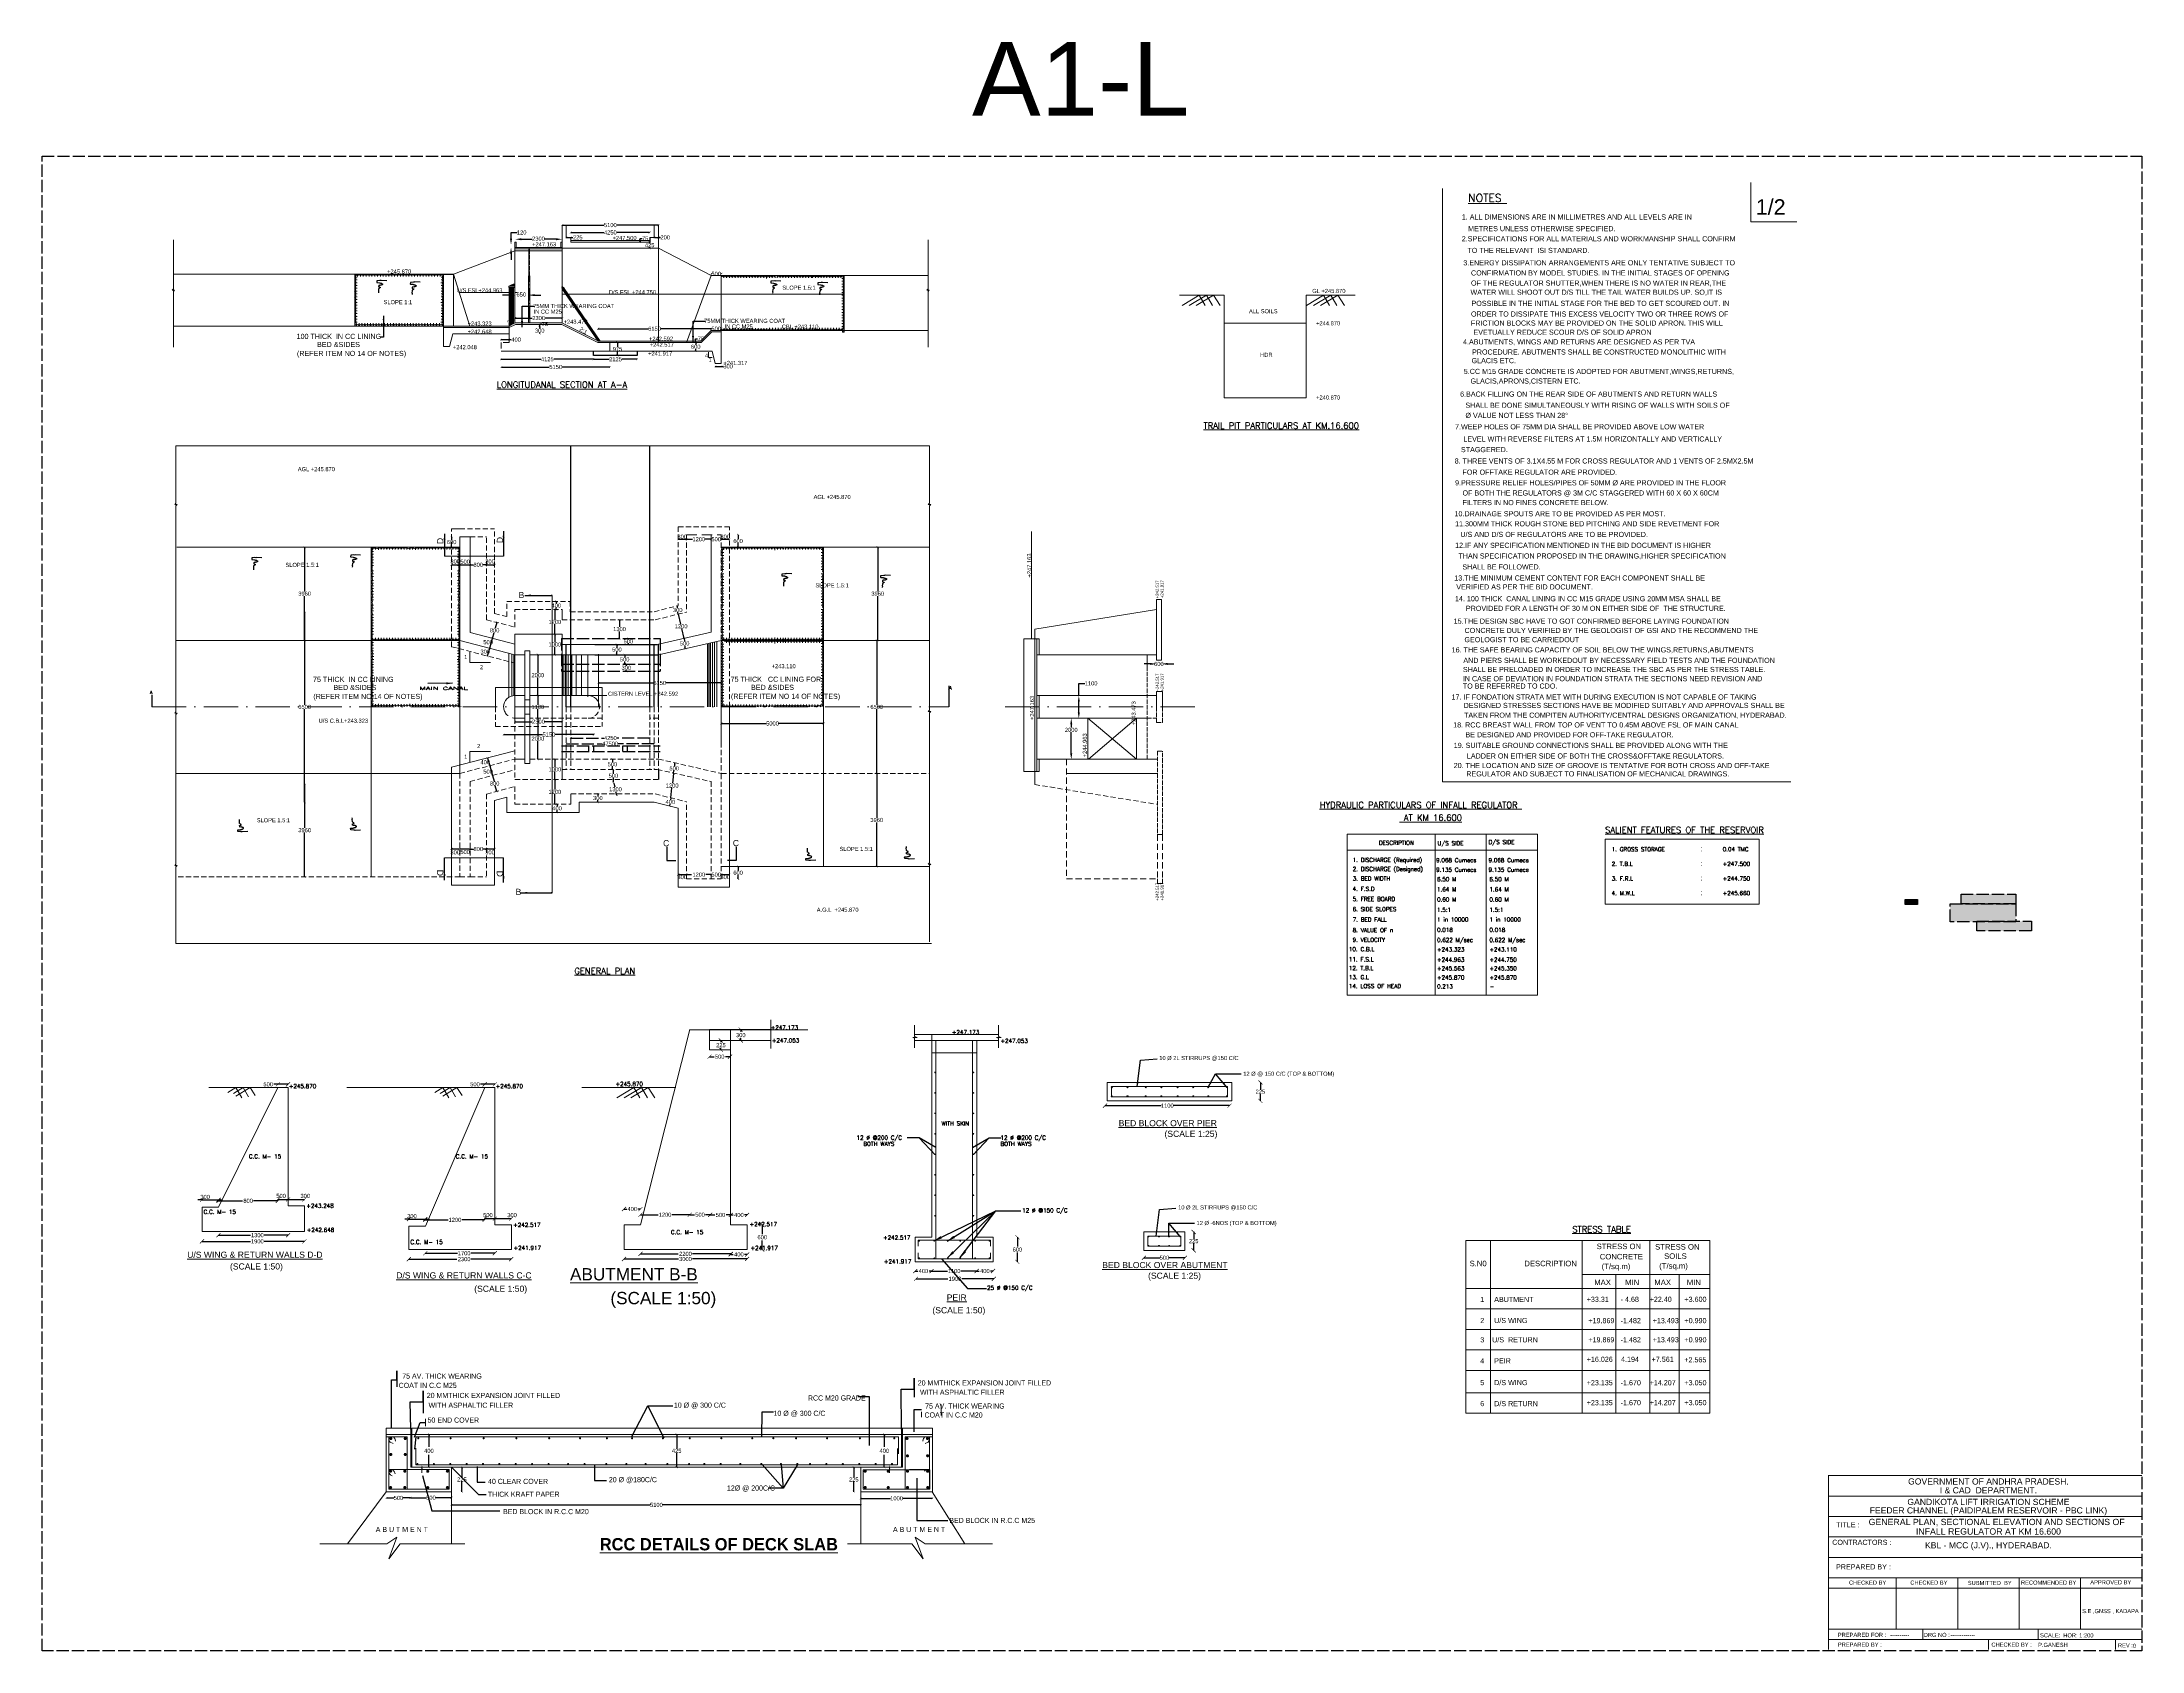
# Model space of a CAD drawing. Header units: feet. Extents: x 231797 to 1357550, y -93095 to 44152.
# Drawn here: x 243013 to 244039, y 16905 to 17691 of the extents above; entities that cross this region are included whole.
import ezdxf
from ezdxf.enums import TextEntityAlignment as Align

# ---------------------------------------------------------------- set-up
doc = ezdxf.new("R2010")
doc.units = ezdxf.units.FT
doc.header["$LTSCALE"] = 2
doc.header["$MEASUREMENT"] = 0
for name, pattern in [('ACAD_ISO02W100', [15, 12, -3]), ('ACAD_ISO10W100', [18, 12, -3, 0, -3]), ('DASHED', [0.75, 0.5, -0.25])]:
    doc.linetypes.add(name, pattern=pattern)
for name, color, linetype in [('5', 7, 'Continuous'), ('abutment', 7, 'Continuous'), ('BOARDER', 7, 'Continuous'), ('TABLE', 7, 'Continuous'), ('TEXT', 6, 'Continuous'), ('TITLE BLOCK', 7, 'Continuous')]:
    doc.layers.add(name, color=color, linetype=linetype)
doc.styles.add('A', font='arial.ttf')
doc.styles.add('ARIAL NARROW', font='ARIALN.TTF')
doc.styles.add('ARIEL', font='arial.ttf')
doc.styles.add('CITYBLUEPR', font='cityb___.ttf')
doc.styles.add('ROMANS', font='romans')
doc.styles.add('ROMANT', font='romant')
doc.styles.get("Standard").update_dxf_attribs({"font": 'arial.ttf'})
doc.dimstyles.new('100 sc', dxfattribs={"dimtxt": 2, "dimasz": 2, "dimexe": 1.25, "dimexo": 0.625, "dimgap": 0.5, "dimtad": 0, "dimtih": 1, "dimtoh": 1, "dimdec": 0, "dimlfac": 100, "dimtxsty": 'Standard', "dimblk": 'ARCHTICK', "dimcen": 2.5, "dimse1": 1, "dimse2": 1, "dimclrd": 256, "dimclrt": 256, "dimadec": 0, "dimazin": 0, "dimtfac": 1, "dimtdec": 0, "dimtmove": 0, "dimatfit": 3, "dimfxl": 1, "dimarcsym": 0})
doc.dimstyles.new('200SC', dxfattribs={"dimtxt": 2, "dimasz": 1, "dimexe": 0.18, "dimexo": 0.0625, "dimgap": 0.09, "dimtad": 0, "dimtih": 1, "dimtoh": 1, "dimdec": 0, "dimlfac": 200, "dimzin": 0, "dimdsep": 46, "dimtxsty": 'Standard', "dimblk": 'ARCHTICK', "dimcen": 0.09, "dimse1": 1, "dimse2": 1, "dimclrd": 256, "dimclre": 5, "dimclrt": 256, "dimadec": 0, "dimazin": 0, "dimtfac": 1, "dimtdec": 0, "dimtofl": 0, "dimtmove": 0, "dimatfit": 3, "dimfxl": 1, "dimtolj": 1, "dimtzin": 0, "dimarcsym": 0})
doc.dimstyles.new('50 SC', dxfattribs={"dimtxt": 2, "dimasz": 2, "dimexe": 0.18, "dimexo": 0.0625, "dimgap": 0.09, "dimtad": 0, "dimtih": 1, "dimtoh": 1, "dimdec": 0, "dimlfac": 50, "dimzin": 0, "dimdsep": 46, "dimtxsty": 'Standard', "dimblk": 'ARCHTICK', "dimcen": 0.09, "dimse1": 1, "dimse2": 1, "dimclrd": 256, "dimclre": 5, "dimclrt": 256, "dimadec": 0, "dimazin": 0, "dimtfac": 1, "dimtdec": 0, "dimtofl": 0, "dimtmove": 0, "dimatfit": 3, "dimfxl": 1, "dimtolj": 1, "dimtzin": 0, "dimarcsym": 0})
doc.dimstyles.new('Copy of 200', dxfattribs={"dimtxt": 2, "dimasz": 3, "dimexe": 0.18, "dimexo": 0.0625, "dimgap": 0.09, "dimtad": 0, "dimtih": 1, "dimtoh": 1, "dimdec": 0, "dimlfac": 200, "dimzin": 0, "dimdsep": 46, "dimtxsty": 'Standard', "dimcen": 0.09, "dimse1": 1, "dimse2": 1, "dimclrd": 5, "dimclre": 5, "dimclrt": 6, "dimadec": 0, "dimazin": 0, "dimtfac": 1, "dimtdec": 0, "dimtofl": 0, "dimtmove": 0, "dimatfit": 3, "dimfxl": 1, "dimtolj": 1, "dimtzin": 0, "dimarcsym": 0})
doc.dimstyles.new('Copy of 25', dxfattribs={"dimtxt": 2, "dimasz": 2.5, "dimexe": 1.25, "dimexo": 0.625, "dimtad": 1, "dimdec": 0, "dimlfac": 25, "dimtxsty": 'Standard', "dimcen": 2.5, "dimse1": 1, "dimse2": 1, "dimclrd": 5, "dimclre": 5, "dimclrt": 6, "dimadec": 0, "dimazin": 0, "dimtfac": 1, "dimtdec": 0, "dimtmove": 0, "dimatfit": 3, "dimfxl": 1, "dimarcsym": 0})
doc.dimstyles.new('Copy(2) of 100', dxfattribs={"dimtxt": 2, "dimasz": 2, "dimexe": 1.25, "dimexo": 0.625, "dimtad": 1, "dimdec": 0, "dimlfac": 100, "dimtxsty": 'Standard', "dimcen": 2, "dimse1": 1, "dimse2": 1, "dimclrd": 5, "dimclre": 5, "dimclrt": 6, "dimadec": 0, "dimazin": 0, "dimtfac": 1, "dimtdec": 0, "dimtmove": 1, "dimatfit": 3, "dimfxl": 1, "dimlwd": 30, "dimarcsym": 0})
doc.dimstyles.get("Standard").update_dxf_attribs({"dimtxt": 2, "dimasz": 3, "dimexe": 0.18, "dimexo": 0.0625, "dimgap": 0.09, "dimtad": 0, "dimtih": 1, "dimtoh": 1, "dimdec": 0, "dimlfac": 50, "dimzin": 0, "dimdsep": 46, "dimtxsty": 'Standard', "dimcen": 0.09, "dimclrd": 5, "dimclre": 5, "dimclrt": 6, "dimadec": 0, "dimazin": 0, "dimtfac": 1, "dimtdec": 0, "dimtofl": 0, "dimtmove": 0, "dimatfit": 3, "dimfxl": 1, "dimtolj": 1, "dimtzin": 0, "dimarcsym": 0})

# ---------------------------------------------------------------- blocks, each defined once
blk = doc.blocks.new('*D145')
at = {"lineweight": -2, "ltscale": 0.25, "transparency": 16777216}
for p, q in [((243247.3, 17594.5), (243252.6, 17594.5)), ((243264.3, 17594.5), (243258.8, 17594.5))]:
    blk.add_line(p, q, dxfattribs=at)
at = {"ltscale": 0.25, "transparency": 16777216}
for points in [[(243247.3, 17595), (243247.3, 17594), (243244.3, 17594.5)], [(243264.3, 17595), (243264.3, 17594), (243267.3, 17594.5)]]:
    blk.add_solid(points, dxfattribs=at)
at = {"layer": 'Defpoints', "color": 0, "ltscale": 0.25, "transparency": 16777216}
for p in [(243244.3, 17594.5), (243244.3, 17588.8), (243267.3, 17588.8)]:
    blk.add_point(p, dxfattribs=at)
at = {"lineweight": 13, "ltscale": 0.25, "transparency": 16777216, "insert": (243255.7, 17594.8), "char_height": 2, "attachment_point": 5}
blk.add_mtext('\\A1;2300', dxfattribs=at)
blk = doc.blocks.new('*D146')
at = {"lineweight": -2, "ltscale": 0.25, "transparency": 16777216}
for p, q in [((243241.2, 17567.2), (243238.2, 17567.2)), ((243253.8, 17567.2), (243256.8, 17567.2))]:
    blk.add_line(p, q, dxfattribs=at)
at = {"ltscale": 0.25, "transparency": 16777216}
for points in [[(243241.2, 17567.7), (243241.2, 17566.7), (243244.2, 17567.2)], [(243253.8, 17567.7), (243253.8, 17566.7), (243250.8, 17567.2)]]:
    blk.add_solid(points, dxfattribs=at)
at = {"layer": 'Defpoints', "color": 0, "ltscale": 0.25, "transparency": 16777216}
for p in [(243244.2, 17567.2), (243250.8, 17567.2), (243244.2, 17554.8)]:
    blk.add_point(p, dxfattribs=at)
at = {"lineweight": 13, "ltscale": 0.25, "transparency": 16777216, "insert": (243247.3, 17567.5), "char_height": 2, "attachment_point": 5}
blk.add_mtext('\\A1;650', dxfattribs=at)
blk = doc.blocks.new('*D147')
at = {"lineweight": -2, "ltscale": 0.25, "transparency": 16777216}
for p, q in [((243242.3, 17594.8), (243242.3, 17597.8)), ((243242.3, 17597.8), (243245.3, 17597.8)), ((243242.3, 17587.5), (243242.3, 17584.5))]:
    blk.add_line(p, q, dxfattribs=at)
at = {"ltscale": 0.25, "transparency": 16777216}
for points in [[(243241.8, 17594.8), (243242.8, 17594.8), (243242.3, 17591.8)], [(243241.8, 17587.5), (243242.8, 17587.5), (243242.3, 17590.5)]]:
    blk.add_solid(points, dxfattribs=at)
at = {"layer": 'Defpoints', "color": 0, "ltscale": 0.25, "transparency": 16777216}
for p in [(243242.3, 17591.8), (243244.3, 17591.8), (243244.3, 17590.5)]:
    blk.add_point(p, dxfattribs=at)
at = {"lineweight": 13, "ltscale": 0.25, "transparency": 16777216, "insert": (243247.5, 17597.8), "char_height": 2, "attachment_point": 5}
blk.add_mtext('\\A1;120', dxfattribs=at)
blk = doc.blocks.new('_ArchTick')
at = {"color": 0, "linetype": 'ByBlock', "const_width": 0.15}
blk.add_lwpolyline([(-0.5, -0.5), (0.5, 0.5)], dxfattribs=at)
blk = doc.blocks.new('*D148')
at = {"lineweight": -2, "ltscale": 0.25, "transparency": 16777216}
for p, q in [((243244.3, 17556), (243252.7, 17556)), ((243267.3, 17556), (243258.9, 17556))]:
    blk.add_line(p, q, dxfattribs=at)
at = {"layer": 'Defpoints', "color": 0, "ltscale": 0.25, "transparency": 16777216}
for p in [(243244.3, 17553.6), (243267.3, 17556), (243267.3, 17553.6)]:
    blk.add_point(p, dxfattribs=at)
at = {"lineweight": -2, "ltscale": 0.25, "transparency": 16777216, "rotation": 180}
blk.add_blockref('_ArchTick', (243244.3, 17556), dxfattribs=at)
at = {"lineweight": -2, "ltscale": 0.25, "transparency": 16777216}
blk.add_blockref('_ArchTick', (243267.3, 17556), dxfattribs=at)
at = {"lineweight": 13, "ltscale": 0.25, "transparency": 16777216, "insert": (243255.8, 17556), "char_height": 2, "attachment_point": 5}
blk.add_mtext('\\A1;2300', dxfattribs=at)
blk = doc.blocks.new('A$C717C14BF')
for p, q in [((0, 14.6), (6.6, 15)), ((5, 10.9), (5.1, 9.8)), ((5.6, 10.9), (5, 10.9)), ((5.1, 9.8), (5.6, 9.6)), ((5.8, 11.2), (5.6, 10.9)), ((5.6, 9.6), (6.2, 9.4)), ((6.1, 11.2), (5.8, 11.2)), ((6.3, 11.5), (6.1, 11.2)), ((6.2, 9.4), (6.7, 9.1)), ((7.4, 11.6), (6.3, 11.5)), ((6.6, 15), (7.2, 14.7)), ((6.7, 9.1), (7.5, 9.2)), ((7.2, 14.7), (8.3, 14.8)), ((7.6, 11.8), (7.4, 11.6)), ((7.5, 9.2), (7.8, 8.9)), ((8.4, 11.9), (7.6, 11.8)), ((7.8, 8.9), (9.1, 9)), ((7.9, 6.8), (8, 6)), ((8.7, 6.8), (7.9, 6.8)), ((8, 6), (8.3, 5.8)), ((8.3, 14.8), (11.5, 14.5)), ((8.3, 5.8), (8.5, 5.8)), ((8.9, 12.2), (8.4, 11.9)), ((8.5, 5.8), (8.8, 5.5)), ((9.3, 7.1), (8.7, 6.8)), ((8.8, 5.5), (9.1, 5.3)), ((11.9, 12.4), (8.9, 12.2)), ((9.1, 9), (9.4, 8.8)), ((9.1, 5.3), (9.7, 4.8)), ((9.8, 7.2), (9.3, 7.1)), ((9.4, 8.8), (9.7, 8.5)), ((9.7, 8.5), (9.8, 7.2)), ((9.7, 4.8), (9.9, 4.8)), ((9.9, 4.8), (10.1, 1.6)), ((9.9, 1.6), (10, 0)), ((10.1, 1.6), (9.9, 1.6)), ((11.5, 14.5), (12, 14.5)), ((12.1, 12.6), (11.9, 12.4)), ((12, 14.5), (12.1, 12.6))]:
    blk.add_line(p, q)
blk = doc.blocks.new('*D149')
at = {"lineweight": -2, "ltscale": 0.25, "transparency": 16777216}
for p, q in [((243342, 17532.4), (243345, 17532.4)), ((243345, 17532.4), (243346, 17532.4))]:
    blk.add_line(p, q, dxfattribs=at)
at = {"layer": 'Defpoints', "color": 0, "ltscale": 0.25, "transparency": 16777216}
for p in [(243342, 17533.4), (243345, 17533.4), (243345, 17532.4)]:
    blk.add_point(p, dxfattribs=at)
at = {"lineweight": -2, "ltscale": 0.25, "transparency": 16777216, "rotation": 180}
blk.add_blockref('_ArchTick', (243342, 17532.4), dxfattribs=at)
at = {"lineweight": -2, "ltscale": 0.25, "transparency": 16777216}
blk.add_blockref('_ArchTick', (243345, 17532.4), dxfattribs=at)
at = {"lineweight": 13, "ltscale": 0.25, "transparency": 16777216, "insert": (243348.3, 17532.4), "char_height": 2, "attachment_point": 5}
blk.add_mtext('\\A1;300', dxfattribs=at)
blk = doc.blocks.new('*D150')
at = {"lineweight": -2, "ltscale": 0.25, "transparency": 16777216}
for p, q in [((243340, 17550.8), (243340.2, 17550.8)), ((243345, 17550.8), (243344.8, 17550.8))]:
    blk.add_line(p, q, dxfattribs=at)
at = {"layer": 'Defpoints', "color": 0, "ltscale": 0.25, "transparency": 16777216}
for p in [(243340, 17550.8), (243345, 17550.8), (243345, 17550.8)]:
    blk.add_point(p, dxfattribs=at)
at = {"lineweight": -2, "ltscale": 0.25, "transparency": 16777216, "rotation": 180}
blk.add_blockref('_ArchTick', (243340, 17550.8), dxfattribs=at)
at = {"lineweight": -2, "ltscale": 0.25, "transparency": 16777216}
blk.add_blockref('_ArchTick', (243345, 17550.8), dxfattribs=at)
at = {"lineweight": 13, "ltscale": 0.25, "transparency": 16777216, "insert": (243342.5, 17550.8), "char_height": 2, "attachment_point": 5}
blk.add_mtext('\\A1;500', dxfattribs=at)
blk = doc.blocks.new('*D151')
at = {"lineweight": -2, "ltscale": 0.25, "transparency": 16777216}
for p, q in [((243332.5, 17544.2), (243332.5, 17543.1)), ((243332.5, 17539.9), (243332.5, 17540.9))]:
    blk.add_line(p, q, dxfattribs=at)
at = {"layer": 'Defpoints', "color": 0, "ltscale": 0.25, "transparency": 16777216}
for p in [(243332.5, 17544.2), (243332.5, 17539.9), (243332.5, 17539.9)]:
    blk.add_point(p, dxfattribs=at)
at = {"lineweight": -2, "ltscale": 0.25, "transparency": 16777216}
for p, rotation in [((243332.5, 17544.2), 90), ((243332.5, 17539.9), 270)]:
    blk.add_blockref('_ArchTick', p, dxfattribs=dict(at, rotation=rotation))
at = {"lineweight": 13, "ltscale": 0.25, "transparency": 16777216, "insert": (243332.5, 17542), "char_height": 2, "attachment_point": 5}
blk.add_mtext('\\A1;600', dxfattribs=at)
blk = doc.blocks.new('*D152')
at = {"lineweight": -2, "ltscale": 0.25, "transparency": 16777216}
for p, q in [((243332.4, 17544.9), (243332.4, 17545.9)), ((243332.4, 17545.9), (243333.4, 17545.9)), ((243332.4, 17544.2), (243332.4, 17544.9))]:
    blk.add_line(p, q, dxfattribs=at)
at = {"layer": 'Defpoints', "color": 0, "ltscale": 0.25, "transparency": 16777216}
for p in [(243332.4, 17544.9), (243332.5, 17544.9), (243332.5, 17544.2)]:
    blk.add_point(p, dxfattribs=at)
at = {"lineweight": -2, "ltscale": 0.25, "transparency": 16777216}
for p, rotation in [((243332.4, 17544.9), 90), ((243332.4, 17544.2), 270)]:
    blk.add_blockref('_ArchTick', p, dxfattribs=dict(at, rotation=rotation))
at = {"lineweight": 13, "ltscale": 0.25, "transparency": 16777216, "insert": (243335, 17545.9), "char_height": 2, "attachment_point": 5}
blk.add_mtext('\\A1;75', dxfattribs=at)
blk = doc.blocks.new('*D153')
at = {"lineweight": -2, "ltscale": 0.25, "transparency": 16777216}
for p, q in [((243256.3, 17551.4), (243256.3, 17551)), ((243256.3, 17548.4), (243256.3, 17548.8))]:
    blk.add_line(p, q, dxfattribs=at)
at = {"layer": 'Defpoints', "color": 0, "ltscale": 0.25, "transparency": 16777216}
for p in [(243256.3, 17551.4), (243256.3, 17548.4), (243256.3, 17548.4)]:
    blk.add_point(p, dxfattribs=at)
at = {"lineweight": -2, "ltscale": 0.25, "transparency": 16777216}
for p, rotation in [((243256.3, 17551.4), 90), ((243256.3, 17548.4), 270)]:
    blk.add_blockref('_ArchTick', p, dxfattribs=dict(at, rotation=rotation))
at = {"lineweight": 13, "ltscale": 0.25, "transparency": 16777216, "insert": (243256.3, 17549.9), "char_height": 2, "attachment_point": 5}
blk.add_mtext('\\A1;300', dxfattribs=at)
blk = doc.blocks.new('*D154')
at = {"lineweight": -2, "ltscale": 0.25, "transparency": 16777216}
for p, q in [((243256.3, 17552.1), (243256.3, 17553.1)), ((243256.3, 17553.1), (243257.3, 17553.1)), ((243256.3, 17551.4), (243256.3, 17552.1))]:
    blk.add_line(p, q, dxfattribs=at)
at = {"layer": 'Defpoints', "color": 0, "ltscale": 0.25, "transparency": 16777216}
for p in [(243256.3, 17552.1), (243256.3, 17552.1), (243256.3, 17551.4)]:
    blk.add_point(p, dxfattribs=at)
at = {"lineweight": -2, "ltscale": 0.25, "transparency": 16777216}
for p, rotation in [((243256.3, 17552.1), 90), ((243256.3, 17551.4), 270)]:
    blk.add_blockref('_ArchTick', p, dxfattribs=dict(at, rotation=rotation))
at = {"lineweight": 13, "ltscale": 0.25, "transparency": 16777216, "insert": (243258.8, 17553.1), "char_height": 2, "attachment_point": 5}
blk.add_mtext('\\A1;75', dxfattribs=at)
blk = doc.blocks.new('*D155')
at = {"lineweight": -2, "ltscale": 0.25, "transparency": 16777216}
for p, q in [((243237.4, 17545.5), (243241.4, 17545.5)), ((243241.4, 17545.5), (243242.4, 17545.5))]:
    blk.add_line(p, q, dxfattribs=at)
at = {"layer": 'Defpoints', "color": 0, "ltscale": 0.25, "transparency": 16777216}
for p in [(243237.4, 17544.1), (243241.4, 17545.5), (243241.4, 17544.1)]:
    blk.add_point(p, dxfattribs=at)
at = {"lineweight": -2, "ltscale": 0.25, "transparency": 16777216, "rotation": 180}
blk.add_blockref('_ArchTick', (243237.4, 17545.5), dxfattribs=at)
at = {"lineweight": -2, "ltscale": 0.25, "transparency": 16777216}
blk.add_blockref('_ArchTick', (243241.4, 17545.5), dxfattribs=at)
at = {"lineweight": 13, "ltscale": 0.25, "transparency": 16777216, "insert": (243244.8, 17545.5), "char_height": 2, "attachment_point": 5}
blk.add_mtext('\\A1;400', dxfattribs=at)
blk = doc.blocks.new('*D156')
at = {"lineweight": -2, "ltscale": 0.25, "transparency": 16777216}
for p, q in [((243141.5, 17412.6), (243141.5, 17367.2)), ((243141.5, 17319.6), (243141.5, 17365))]:
    blk.add_line(p, q, dxfattribs=at)
at = {"layer": 'Defpoints', "color": 0, "ltscale": 0.25, "transparency": 16777216}
for p in [(243141.5, 17412.6), (243143.5, 17412.6), (243143.5, 17319.6)]:
    blk.add_point(p, dxfattribs=at)
at = {"lineweight": -2, "ltscale": 0.25, "transparency": 16777216}
for p, rotation in [((243141.5, 17412.6), 90), ((243141.5, 17319.6), 270)]:
    blk.add_blockref('_ArchTick', p, dxfattribs=dict(at, rotation=rotation))
at = {"lineweight": 13, "ltscale": 0.25, "transparency": 16777216, "insert": (243141.5, 17366.1), "char_height": 2, "attachment_point": 5}
blk.add_mtext('\\A1;6500', dxfattribs=at)
blk = doc.blocks.new('*D157')
at = {"lineweight": -2, "ltscale": 0.25, "transparency": 16777216}
for p, q in [((243420.9, 17398.6), (243420.9, 17367.2)), ((243420.9, 17333.6), (243420.9, 17365))]:
    blk.add_line(p, q, dxfattribs=at)
at = {"layer": 'Defpoints', "color": 0, "ltscale": 0.25, "transparency": 16777216}
for p in [(243420.9, 17398.6), (243422.9, 17398.6), (243422.9, 17333.6)]:
    blk.add_point(p, dxfattribs=at)
at = {"lineweight": -2, "ltscale": 0.25, "transparency": 16777216}
for p, rotation in [((243420.9, 17398.6), 90), ((243420.9, 17333.6), 270)]:
    blk.add_blockref('_ArchTick', p, dxfattribs=dict(at, rotation=rotation))
at = {"lineweight": 13, "ltscale": 0.25, "transparency": 16777216, "insert": (243420.9, 17366.1), "char_height": 2, "attachment_point": 5}
blk.add_mtext('\\A1;6500', dxfattribs=at)
blk = doc.blocks.new('*D158')
at = {"lineweight": -2, "ltscale": 0.25, "transparency": 16777216}
for p, q in [((243345, 17358), (243366.9, 17358)), ((243395, 17358), (243373.1, 17358))]:
    blk.add_line(p, q, dxfattribs=at)
at = {"layer": 'Defpoints', "color": 0, "ltscale": 0.25, "transparency": 16777216}
for p in [(243345, 17359.5), (243395, 17359.5), (243395, 17358)]:
    blk.add_point(p, dxfattribs=at)
at = {"lineweight": -2, "ltscale": 0.25, "transparency": 16777216, "rotation": 180}
blk.add_blockref('_ArchTick', (243345, 17358), dxfattribs=at)
at = {"lineweight": -2, "ltscale": 0.25, "transparency": 16777216}
blk.add_blockref('_ArchTick', (243395, 17358), dxfattribs=at)
at = {"lineweight": 13, "ltscale": 0.25, "transparency": 16777216, "insert": (243370, 17358), "char_height": 2, "attachment_point": 5}
blk.add_mtext('\\A1;5000', dxfattribs=at)
blk = doc.blocks.new('*D159')
at = {"lineweight": -2, "ltscale": 0.25, "transparency": 16777216}
for p, q in [((243420.9, 17333.6), (243420.9, 17312)), ((243420.9, 17288.1), (243420.9, 17309.7))]:
    blk.add_line(p, q, dxfattribs=at)
at = {"layer": 'Defpoints', "color": 0, "ltscale": 0.25, "transparency": 16777216}
for p in [(243416.9, 17333.6), (243416.9, 17288.1), (243420.9, 17288.1)]:
    blk.add_point(p, dxfattribs=at)
at = {"lineweight": -2, "ltscale": 0.25, "transparency": 16777216}
for p, rotation in [((243420.9, 17333.6), 90), ((243420.9, 17288.1), 270)]:
    blk.add_blockref('_ArchTick', p, dxfattribs=dict(at, rotation=rotation))
at = {"lineweight": 13, "ltscale": 0.25, "transparency": 16777216, "insert": (243420.9, 17310.9), "char_height": 2, "attachment_point": 5}
blk.add_mtext('\\A1;3960', dxfattribs=at)
blk = doc.blocks.new('*D160')
at = {"lineweight": -2, "ltscale": 0.25, "transparency": 16777216}
for p, q in [((243421.4, 17444.1), (243421.4, 17422.5)), ((243421.4, 17398.6), (243421.4, 17420.2))]:
    blk.add_line(p, q, dxfattribs=at)
at = {"layer": 'Defpoints', "color": 0, "ltscale": 0.25, "transparency": 16777216}
for p in [(243417.4, 17444.1), (243421.4, 17444.1), (243417.4, 17398.6)]:
    blk.add_point(p, dxfattribs=at)
at = {"lineweight": -2, "ltscale": 0.25, "transparency": 16777216}
for p, rotation in [((243421.4, 17444.1), 90), ((243421.4, 17398.6), 270)]:
    blk.add_blockref('_ArchTick', p, dxfattribs=dict(at, rotation=rotation))
at = {"lineweight": 13, "ltscale": 0.25, "transparency": 16777216, "insert": (243421.4, 17421.4), "char_height": 2, "attachment_point": 5}
blk.add_mtext('\\A1;3960', dxfattribs=at)
blk = doc.blocks.new('*D161')
at = {"lineweight": -2, "ltscale": 0.25, "transparency": 16777216}
for p, q in [((243340, 17577.6), (243340.2, 17577.6)), ((243345, 17577.6), (243344.8, 17577.6))]:
    blk.add_line(p, q, dxfattribs=at)
at = {"layer": 'Defpoints', "color": 0, "ltscale": 0.25, "transparency": 16777216}
for p in [(243340, 17576.8), (243345, 17577.6), (243345, 17576.8)]:
    blk.add_point(p, dxfattribs=at)
at = {"lineweight": -2, "ltscale": 0.25, "transparency": 16777216, "rotation": 180}
blk.add_blockref('_ArchTick', (243340, 17577.6), dxfattribs=at)
at = {"lineweight": -2, "ltscale": 0.25, "transparency": 16777216}
blk.add_blockref('_ArchTick', (243345, 17577.6), dxfattribs=at)
at = {"lineweight": 13, "ltscale": 0.25, "transparency": 16777216, "insert": (243342.5, 17577.6), "char_height": 2, "attachment_point": 5}
blk.add_mtext('\\A1;500', dxfattribs=at)
blk = doc.blocks.new('*D162')
at = {"lineweight": -2, "ltscale": 0.25, "transparency": 16777216}
for p, q in [((243244.2, 17358.9), (243252.6, 17358.9)), ((243267.3, 17358.9), (243258.8, 17358.9))]:
    blk.add_line(p, q, dxfattribs=at)
at = {"layer": 'Defpoints', "color": 0, "ltscale": 0.25, "transparency": 16777216}
for p in [(243244.2, 17360.3), (243267.3, 17363.4), (243267.3, 17358.9)]:
    blk.add_point(p, dxfattribs=at)
at = {"lineweight": -2, "ltscale": 0.25, "transparency": 16777216, "rotation": 180}
blk.add_blockref('_ArchTick', (243244.2, 17358.9), dxfattribs=at)
at = {"lineweight": -2, "ltscale": 0.25, "transparency": 16777216}
blk.add_blockref('_ArchTick', (243267.3, 17358.9), dxfattribs=at)
at = {"lineweight": 13, "ltscale": 0.25, "transparency": 16777216, "insert": (243255.7, 17358.9), "char_height": 2, "attachment_point": 5}
blk.add_mtext('\\A1;2300', dxfattribs=at)
blk = doc.blocks.new('*D163')
at = {"lineweight": -2, "ltscale": 0.25, "transparency": 16777216}
for p, q in [((243255.4, 17371.6), (243255.4, 17367.2)), ((243255.4, 17360.6), (243255.4, 17365))]:
    blk.add_line(p, q, dxfattribs=at)
at = {"layer": 'Defpoints', "color": 0, "ltscale": 0.25, "transparency": 16777216}
for p in [(243251.5, 17371.6), (243251.5, 17360.6), (243255.4, 17360.6)]:
    blk.add_point(p, dxfattribs=at)
at = {"lineweight": -2, "ltscale": 0.25, "transparency": 16777216}
for p, rotation in [((243255.4, 17371.6), 90), ((243255.4, 17360.6), 270)]:
    blk.add_blockref('_ArchTick', p, dxfattribs=dict(at, rotation=rotation))
at = {"lineweight": 13, "ltscale": 0.25, "transparency": 16777216, "insert": (243255.4, 17366.1), "char_height": 2, "attachment_point": 5}
blk.add_mtext('\\A1;1100', dxfattribs=at)
blk = doc.blocks.new('*D164')
at = {"lineweight": -2, "ltscale": 0.25, "transparency": 16777216}
for p, q in [((243255.4, 17391.6), (243255.4, 17382.7)), ((243255.4, 17371.6), (243255.4, 17380.5))]:
    blk.add_line(p, q, dxfattribs=at)
at = {"layer": 'Defpoints', "color": 0, "ltscale": 0.25, "transparency": 16777216}
for p in [(243251.5, 17391.6), (243255.4, 17391.6), (243251.5, 17371.6)]:
    blk.add_point(p, dxfattribs=at)
at = {"lineweight": -2, "ltscale": 0.25, "transparency": 16777216}
for p, rotation in [((243255.4, 17391.6), 90), ((243255.4, 17371.6), 270)]:
    blk.add_blockref('_ArchTick', p, dxfattribs=dict(at, rotation=rotation))
at = {"lineweight": 13, "ltscale": 0.25, "transparency": 16777216, "insert": (243255.4, 17381.6), "char_height": 2, "attachment_point": 5}
blk.add_mtext('\\A1;2000', dxfattribs=at)
blk = doc.blocks.new('*D165')
at = {"lineweight": -2, "ltscale": 0.25, "transparency": 16777216}
for p, q in [((243255.4, 17360.6), (243255.4, 17351.7)), ((243255.4, 17340.6), (243255.4, 17349.5))]:
    blk.add_line(p, q, dxfattribs=at)
at = {"layer": 'Defpoints', "color": 0, "ltscale": 0.25, "transparency": 16777216}
for p in [(243251.5, 17360.6), (243255.4, 17360.6), (243251.5, 17340.6)]:
    blk.add_point(p, dxfattribs=at)
at = {"lineweight": -2, "ltscale": 0.25, "transparency": 16777216}
for p, rotation in [((243255.4, 17360.6), 90), ((243255.4, 17340.6), 270)]:
    blk.add_blockref('_ArchTick', p, dxfattribs=dict(at, rotation=rotation))
at = {"lineweight": 13, "ltscale": 0.25, "transparency": 16777216, "insert": (243255.4, 17350.6), "char_height": 2, "attachment_point": 5}
blk.add_mtext('\\A1;2000', dxfattribs=at)
blk = doc.blocks.new('*D166')
at = {"lineweight": -2, "ltscale": 0.25, "transparency": 16777216}
for p, q in [((243238.7, 17352.6), (243257.7, 17352.6)), ((243282.8, 17352.6), (243263.8, 17352.6))]:
    blk.add_line(p, q, dxfattribs=at)
at = {"layer": 'Defpoints', "color": 0, "ltscale": 0.25, "transparency": 16777216}
for p in [(243238.7, 17367.5), (243282.8, 17352.6), (243282.8, 17352.6)]:
    blk.add_point(p, dxfattribs=at)
at = {"lineweight": -2, "ltscale": 0.25, "transparency": 16777216, "rotation": 180}
blk.add_blockref('_ArchTick', (243238.7, 17352.6), dxfattribs=at)
at = {"lineweight": -2, "ltscale": 0.25, "transparency": 16777216}
blk.add_blockref('_ArchTick', (243282.8, 17352.6), dxfattribs=at)
at = {"lineweight": 13, "ltscale": 0.25, "transparency": 16777216, "insert": (243260.8, 17352.6), "char_height": 2, "attachment_point": 5}
blk.add_mtext('\\A1;5150', dxfattribs=at)
blk = doc.blocks.new('*D167')
at = {"lineweight": -2, "ltscale": 0.25, "transparency": 16777216}
for p, q in [((243263.7, 17401.6), (243263.7, 17397.7)), ((243263.7, 17391.6), (243263.7, 17395.5))]:
    blk.add_line(p, q, dxfattribs=at)
at = {"layer": 'Defpoints', "color": 0, "ltscale": 0.25, "transparency": 16777216}
for p in [(243263.7, 17401.6), (243267.4, 17401.6), (243267.4, 17391.6)]:
    blk.add_point(p, dxfattribs=at)
at = {"lineweight": -2, "ltscale": 0.25, "transparency": 16777216}
for p, rotation in [((243263.7, 17401.6), 90), ((243263.7, 17391.6), 270)]:
    blk.add_blockref('_ArchTick', p, dxfattribs=dict(at, rotation=rotation))
at = {"lineweight": 13, "ltscale": 0.25, "transparency": 16777216, "insert": (243263.7, 17396.6), "char_height": 2, "attachment_point": 5}
blk.add_mtext('\\A1;1000', dxfattribs=at)
blk = doc.blocks.new('*D168')
at = {"lineweight": -2, "ltscale": 0.25, "transparency": 16777216}
for p, q in [((243328, 17448), (243331, 17448)), ((243340, 17448), (243337, 17448))]:
    blk.add_line(p, q, dxfattribs=at)
at = {"layer": 'Defpoints', "color": 0, "ltscale": 0.25, "transparency": 16777216}
for p in [(243328, 17450.1), (243340, 17453.1), (243340, 17448)]:
    blk.add_point(p, dxfattribs=at)
at = {"lineweight": -2, "ltscale": 0.25, "transparency": 16777216, "rotation": 180}
blk.add_blockref('_ArchTick', (243328, 17448), dxfattribs=at)
at = {"lineweight": -2, "ltscale": 0.25, "transparency": 16777216}
blk.add_blockref('_ArchTick', (243340, 17448), dxfattribs=at)
at = {"lineweight": 13, "ltscale": 0.25, "transparency": 16777216, "insert": (243334, 17448), "char_height": 2, "attachment_point": 5}
blk.add_mtext('\\A1;1200', dxfattribs=at)
blk = doc.blocks.new('*D169')
at = {"lineweight": -2, "ltscale": 0.25, "transparency": 16777216}
for p, q in [((243263.7, 17413.6), (243263.7, 17408.7)), ((243263.7, 17401.6), (243263.7, 17406.5))]:
    blk.add_line(p, q, dxfattribs=at)
at = {"layer": 'Defpoints', "color": 0, "ltscale": 0.25, "transparency": 16777216}
for p in [(243263.7, 17413.6), (243267.4, 17413.6), (243267.4, 17401.6)]:
    blk.add_point(p, dxfattribs=at)
at = {"lineweight": -2, "ltscale": 0.25, "transparency": 16777216}
for p, rotation in [((243263.7, 17413.6), 90), ((243263.7, 17401.6), 270)]:
    blk.add_blockref('_ArchTick', p, dxfattribs=dict(at, rotation=rotation))
at = {"lineweight": 13, "ltscale": 0.25, "transparency": 16777216, "insert": (243263.7, 17407.6), "char_height": 2, "attachment_point": 5}
blk.add_mtext('\\A1;1200', dxfattribs=at)
blk = doc.blocks.new('*D172')
at = {"lineweight": -2, "ltscale": 0.25, "transparency": 16777216}
blk.add_line((243230.8, 17391), (243231.9, 17394.8), dxfattribs=at)
at = {"layer": 'Defpoints', "color": 0, "ltscale": 0.25, "transparency": 16777216}
for p in [(243231.9, 17394.8), (243231.9, 17394.8), (243230.8, 17391)]:
    blk.add_point(p, dxfattribs=at)
at = {"lineweight": -2, "ltscale": 0.25, "transparency": 16777216}
for p, rotation in [((243231.9, 17394.8), 74.24385162743603), ((243230.8, 17391), 254.243851627436)]:
    blk.add_blockref('_ArchTick', p, dxfattribs=dict(at, rotation=rotation))
at = {"lineweight": 13, "ltscale": 0.25, "transparency": 16777216, "insert": (243229.7, 17393.1), "char_height": 2, "attachment_point": 5}
blk.add_mtext('\\A1;300', dxfattribs=at)
blk = doc.blocks.new('*D173')
at = {"lineweight": -2, "ltscale": 0.25, "transparency": 16777216}
blk.add_line((243231.9, 17394.8), (243233.2, 17399.6), dxfattribs=at)
at = {"layer": 'Defpoints', "color": 0, "ltscale": 0.25, "transparency": 16777216}
for p in [(243231.9, 17394.8), (243233.2, 17399.6), (243233.2, 17399.6)]:
    blk.add_point(p, dxfattribs=at)
at = {"lineweight": -2, "ltscale": 0.25, "transparency": 16777216}
for p, rotation in [((243231.9, 17394.8), 254.243851627436), ((243233.2, 17399.6), 74.24385162743603)]:
    blk.add_blockref('_ArchTick', p, dxfattribs=dict(at, rotation=rotation))
at = {"lineweight": 13, "ltscale": 0.25, "transparency": 16777216, "insert": (243231.1, 17397.7), "char_height": 2, "attachment_point": 5}
blk.add_mtext('\\A1;500', dxfattribs=at)
blk = doc.blocks.new('*D174')
at = {"lineweight": -2, "ltscale": 0.25, "transparency": 16777216}
for p, q in [((243141.5, 17328.6), (243141.5, 17307)), ((243141.5, 17283.1), (243141.5, 17304.7))]:
    blk.add_line(p, q, dxfattribs=at)
at = {"layer": 'Defpoints', "color": 0, "ltscale": 0.25, "transparency": 16777216}
for p in [(243137.5, 17328.6), (243137.5, 17283.1), (243141.5, 17283.1)]:
    blk.add_point(p, dxfattribs=at)
at = {"lineweight": -2, "ltscale": 0.25, "transparency": 16777216}
for p, rotation in [((243141.5, 17328.6), 90), ((243141.5, 17283.1), 270)]:
    blk.add_blockref('_ArchTick', p, dxfattribs=dict(at, rotation=rotation))
at = {"lineweight": 13, "ltscale": 0.25, "transparency": 16777216, "insert": (243141.5, 17305.9), "char_height": 2, "attachment_point": 5}
blk.add_mtext('\\A1;3960', dxfattribs=at)
blk = doc.blocks.new('*D175')
at = {"lineweight": -2, "ltscale": 0.25, "transparency": 16777216}
for p, q in [((243141.5, 17444.1), (243141.5, 17422.5)), ((243141.5, 17398.6), (243141.5, 17420.2))]:
    blk.add_line(p, q, dxfattribs=at)
at = {"layer": 'Defpoints', "color": 0, "ltscale": 0.25, "transparency": 16777216}
for p in [(243137.5, 17444.1), (243141.5, 17444.1), (243137.5, 17398.6)]:
    blk.add_point(p, dxfattribs=at)
at = {"lineweight": -2, "ltscale": 0.25, "transparency": 16777216}
for p, rotation in [((243141.5, 17444.1), 90), ((243141.5, 17398.6), 270)]:
    blk.add_blockref('_ArchTick', p, dxfattribs=dict(at, rotation=rotation))
at = {"lineweight": 13, "ltscale": 0.25, "transparency": 16777216, "insert": (243141.5, 17421.4), "char_height": 2, "attachment_point": 5}
blk.add_mtext('\\A1;3960', dxfattribs=at)
blk = doc.blocks.new('*D176')
at = {"lineweight": -2, "ltscale": 0.25, "transparency": 16777216}
for p, q in [((243353.2, 17450.1), (243353.2, 17448.2)), ((243353.2, 17444.1), (243353.2, 17446))]:
    blk.add_line(p, q, dxfattribs=at)
at = {"layer": 'Defpoints', "color": 0, "ltscale": 0.25, "transparency": 16777216}
for p in [(243345, 17450.1), (243353.2, 17450.1), (243345, 17444.1)]:
    blk.add_point(p, dxfattribs=at)
at = {"lineweight": -2, "ltscale": 0.25, "transparency": 16777216}
for p, rotation in [((243353.2, 17450.1), 90), ((243353.2, 17444.1), 270)]:
    blk.add_blockref('_ArchTick', p, dxfattribs=dict(at, rotation=rotation))
at = {"lineweight": 13, "ltscale": 0.25, "transparency": 16777216, "insert": (243353.2, 17447.1), "char_height": 2, "attachment_point": 5}
blk.add_mtext('\\A1;600', dxfattribs=at)
blk = doc.blocks.new('*D177')
at = {"lineweight": -2, "transparency": 16777216}
for p, q in [((243551.4, 17097.1), (243559.1, 17097.1)), ((243571.4, 17097.1), (243563.7, 17097.1))]:
    blk.add_line(p, q, dxfattribs=at)
at = {"layer": 'Defpoints', "color": 0, "transparency": 16777216}
for p in [(243551.4, 17100.7), (243571.4, 17100.7), (243571.4, 17097.1)]:
    blk.add_point(p, dxfattribs=at)
at = {"lineweight": -2, "transparency": 16777216, "xscale": 2, "yscale": 2, "zscale": 2, "rotation": 180}
blk.add_blockref('_ArchTick', (243551.4, 17097.1), dxfattribs=at)
at = {"lineweight": -2, "transparency": 16777216, "xscale": 2, "yscale": 2, "zscale": 2}
blk.add_blockref('_ArchTick', (243571.4, 17097.1), dxfattribs=at)
at = {"lineweight": 13, "transparency": 16777216, "insert": (243561.4, 17097.1), "char_height": 2, "attachment_point": 5}
blk.add_mtext('\\A1;500', dxfattribs=at)
blk = doc.blocks.new('*D178')
at = {"lineweight": -2, "transparency": 16777216}
for p, q in [((243575.7, 17109.7), (243575.7, 17106.3)), ((243575.7, 17100.7), (243575.7, 17104.1))]:
    blk.add_line(p, q, dxfattribs=at)
at = {"layer": 'Defpoints', "color": 0, "transparency": 16777216}
for p in [(243571.4, 17109.7), (243575.7, 17109.7), (243571.4, 17100.7)]:
    blk.add_point(p, dxfattribs=at)
at = {"lineweight": -2, "transparency": 16777216, "xscale": 2, "yscale": 2, "zscale": 2}
for p, rotation in [((243575.7, 17109.7), 90), ((243575.7, 17100.7), 270)]:
    blk.add_blockref('_ArchTick', p, dxfattribs=dict(at, rotation=rotation))
at = {"lineweight": 13, "transparency": 16777216, "insert": (243575.7, 17105.2), "char_height": 2, "attachment_point": 5}
blk.add_mtext('\\A1;225', dxfattribs=at)
blk = doc.blocks.new('*D179')
at = {"lineweight": -2, "ltscale": 0.25, "transparency": 16777216}
for p, q in [((243608.3, 17182.7), (243608.3, 17179.3)), ((243608.3, 17173.7), (243608.3, 17177.1))]:
    blk.add_line(p, q, dxfattribs=at)
at = {"layer": 'Defpoints', "color": 0, "ltscale": 0.25, "transparency": 16777216}
for p in [(243594.3, 17182.7), (243608.3, 17182.7), (243594.3, 17173.7)]:
    blk.add_point(p, dxfattribs=at)
at = {"lineweight": -2, "ltscale": 0.25, "transparency": 16777216, "xscale": 2, "yscale": 2, "zscale": 2}
for p, rotation in [((243608.3, 17182.7), 90), ((243608.3, 17173.7), 270)]:
    blk.add_blockref('_ArchTick', p, dxfattribs=dict(at, rotation=rotation))
at = {"lineweight": 13, "ltscale": 0.25, "transparency": 16777216, "insert": (243608.3, 17178.2), "char_height": 2, "attachment_point": 5}
blk.add_mtext('\\A1;225', dxfattribs=at)
blk = doc.blocks.new('*D180')
at = {"lineweight": -2, "ltscale": 0.25, "transparency": 16777216}
for p, q in [((243532.4, 17171.4), (243559.9, 17171.4)), ((243593.2, 17171.4), (243565.8, 17171.4))]:
    blk.add_line(p, q, dxfattribs=at)
at = {"layer": 'Defpoints', "color": 0, "ltscale": 0.25, "transparency": 16777216}
for p in [(243532.4, 17171.4), (243593.2, 17171.4), (243593.2, 17171.4)]:
    blk.add_point(p, dxfattribs=at)
at = {"lineweight": -2, "ltscale": 0.25, "transparency": 16777216, "xscale": 2, "yscale": 2, "zscale": 2, "rotation": 180}
blk.add_blockref('_ArchTick', (243532.4, 17171.4), dxfattribs=at)
at = {"lineweight": -2, "ltscale": 0.25, "transparency": 16777216, "xscale": 2, "yscale": 2, "zscale": 2}
blk.add_blockref('_ArchTick', (243593.2, 17171.4), dxfattribs=at)
at = {"lineweight": 13, "ltscale": 0.25, "transparency": 16777216, "insert": (243562.8, 17171.4), "char_height": 2, "attachment_point": 5}
blk.add_mtext('\\A1;1100', dxfattribs=at)
blk = doc.blocks.new('*D181')
at = {"lineweight": -2, "transparency": 16777216}
for p, q in [((243439.7, 17090.6), (243441, 17090.6)), ((243447.7, 17090.6), (243446.5, 17090.6))]:
    blk.add_line(p, q, dxfattribs=at)
at = {"layer": 'Defpoints', "color": 0, "transparency": 16777216}
for p in [(243439.7, 17095.1), (243447.7, 17095.1), (243447.7, 17090.6)]:
    blk.add_point(p, dxfattribs=at)
at = {"lineweight": -2, "transparency": 16777216, "xscale": 2, "yscale": 2, "zscale": 2, "rotation": 180}
blk.add_blockref('_ArchTick', (243439.7, 17090.6), dxfattribs=at)
at = {"lineweight": -2, "transparency": 16777216, "xscale": 2, "yscale": 2, "zscale": 2}
blk.add_blockref('_ArchTick', (243447.7, 17090.6), dxfattribs=at)
at = {"lineweight": 13, "transparency": 16777216, "insert": (243443.7, 17090.6), "char_height": 2, "attachment_point": 5}
blk.add_mtext('400', dxfattribs=at)
blk = doc.blocks.new('*D182')
at = {"lineweight": -2, "transparency": 16777216}
for p, q in [((243447.7, 17090.6), (243455.4, 17090.6)), ((243469.7, 17090.6), (243462.1, 17090.6))]:
    blk.add_line(p, q, dxfattribs=at)
at = {"layer": 'Defpoints', "color": 0, "transparency": 16777216}
for p in [(243447.7, 17095.1), (243469.7, 17095.1), (243469.7, 17090.6)]:
    blk.add_point(p, dxfattribs=at)
at = {"lineweight": -2, "transparency": 16777216, "xscale": 2, "yscale": 2, "zscale": 2, "rotation": 180}
blk.add_blockref('_ArchTick', (243447.7, 17090.6), dxfattribs=at)
at = {"lineweight": -2, "transparency": 16777216, "xscale": 2, "yscale": 2, "zscale": 2}
blk.add_blockref('_ArchTick', (243469.7, 17090.6), dxfattribs=at)
at = {"lineweight": 13, "transparency": 16777216, "insert": (243458.7, 17090.6), "char_height": 2, "attachment_point": 5}
blk.add_mtext('1100', dxfattribs=at)
blk = doc.blocks.new('*D183')
at = {"lineweight": -2, "transparency": 16777216}
for p, q in [((243469.7, 17090.6), (243471, 17090.6)), ((243477.7, 17090.6), (243476.5, 17090.6))]:
    blk.add_line(p, q, dxfattribs=at)
at = {"layer": 'Defpoints', "color": 0, "transparency": 16777216}
for p in [(243469.7, 17095.1), (243477.7, 17095.1), (243477.7, 17090.6)]:
    blk.add_point(p, dxfattribs=at)
at = {"lineweight": -2, "transparency": 16777216, "xscale": 2, "yscale": 2, "zscale": 2, "rotation": 180}
blk.add_blockref('_ArchTick', (243469.7, 17090.6), dxfattribs=at)
at = {"lineweight": -2, "transparency": 16777216, "xscale": 2, "yscale": 2, "zscale": 2}
blk.add_blockref('_ArchTick', (243477.7, 17090.6), dxfattribs=at)
at = {"lineweight": 13, "transparency": 16777216, "insert": (243473.7, 17090.6), "char_height": 2, "attachment_point": 5}
blk.add_mtext('400', dxfattribs=at)
blk = doc.blocks.new('*D184')
at = {"lineweight": -2, "transparency": 16777216}
for p, q in [((243440.1, 17086.8), (243455.7, 17086.8)), ((243478.1, 17086.8), (243462.5, 17086.8))]:
    blk.add_line(p, q, dxfattribs=at)
at = {"layer": 'Defpoints', "color": 0, "transparency": 16777216}
for p in [(243440.1, 17097.4), (243478.1, 17097.4), (243478.1, 17086.8)]:
    blk.add_point(p, dxfattribs=at)
at = {"lineweight": -2, "transparency": 16777216, "xscale": 2, "yscale": 2, "zscale": 2, "rotation": 180}
blk.add_blockref('_ArchTick', (243440.1, 17086.8), dxfattribs=at)
at = {"lineweight": -2, "transparency": 16777216, "xscale": 2, "yscale": 2, "zscale": 2}
blk.add_blockref('_ArchTick', (243478.1, 17086.8), dxfattribs=at)
at = {"lineweight": 13, "transparency": 16777216, "insert": (243459.1, 17086.8), "char_height": 2, "attachment_point": 5}
blk.add_mtext('1900', dxfattribs=at)
blk = doc.blocks.new('*D185')
at = {"lineweight": -2, "transparency": 16777216}
for p, q in [((243489.6, 17107.1), (243489.6, 17102.6)), ((243489.6, 17095.1), (243489.6, 17099.6))]:
    blk.add_line(p, q, dxfattribs=at)
at = {"layer": 'Defpoints', "color": 0, "transparency": 16777216}
for p in [(243477.7, 17107.1), (243489.6, 17107.1), (243477.7, 17095.1)]:
    blk.add_point(p, dxfattribs=at)
at = {"lineweight": -2, "transparency": 16777216, "xscale": 2, "yscale": 2, "zscale": 2}
for p, rotation in [((243489.6, 17107.1), 90), ((243489.6, 17095.1), 270)]:
    blk.add_blockref('_ArchTick', p, dxfattribs=dict(at, rotation=rotation))
at = {"lineweight": 13, "transparency": 16777216, "insert": (243489.6, 17101.1), "char_height": 2, "attachment_point": 5}
blk.add_mtext('600', dxfattribs=at)
blk = doc.blocks.new('*D186')
at = {"lineweight": -2, "transparency": 16777216}
for p, q in [((243297.5, 17096.5), (243324.1, 17096.5)), ((243357.6, 17096.5), (243331, 17096.5))]:
    blk.add_line(p, q, dxfattribs=at)
at = {"layer": 'Defpoints', "color": 0, "transparency": 16777216}
for p in [(243297.5, 17106.2), (243357.6, 17106.2), (243357.6, 17096.5)]:
    blk.add_point(p, dxfattribs=at)
at = {"lineweight": -2, "transparency": 16777216, "xscale": 2, "yscale": 2, "zscale": 2, "rotation": 180}
blk.add_blockref('_ArchTick', (243297.5, 17096.5), dxfattribs=at)
at = {"lineweight": -2, "transparency": 16777216, "xscale": 2, "yscale": 2, "zscale": 2}
blk.add_blockref('_ArchTick', (243357.6, 17096.5), dxfattribs=at)
at = {"lineweight": 13, "transparency": 16777216, "insert": (243327.5, 17096.5), "char_height": 2, "attachment_point": 5}
blk.add_mtext('3000', dxfattribs=at)
blk = doc.blocks.new('*D187')
at = {"lineweight": -2, "transparency": 16777216}
for p, q in [((243305.5, 17099), (243324, 17099)), ((243349.6, 17099), (243331, 17099))]:
    blk.add_line(p, q, dxfattribs=at)
at = {"layer": 'Defpoints', "color": 0, "transparency": 16777216}
for p in [(243305.5, 17113.1), (243349.6, 17113.1), (243349.6, 17099)]:
    blk.add_point(p, dxfattribs=at)
at = {"lineweight": -2, "transparency": 16777216, "xscale": 2, "yscale": 2, "zscale": 2, "rotation": 180}
blk.add_blockref('_ArchTick', (243305.5, 17099), dxfattribs=at)
at = {"lineweight": -2, "transparency": 16777216, "xscale": 2, "yscale": 2, "zscale": 2}
blk.add_blockref('_ArchTick', (243349.6, 17099), dxfattribs=at)
at = {"lineweight": 13, "transparency": 16777216, "insert": (243327.5, 17099), "char_height": 2, "attachment_point": 5}
blk.add_mtext('2200', dxfattribs=at)
blk = doc.blocks.new('*D188')
at = {"lineweight": -2, "transparency": 16777216}
for p, q in [((243305.5, 17118.1), (243314.1, 17118.1)), ((243329.6, 17118.1), (243320.9, 17118.1))]:
    blk.add_line(p, q, dxfattribs=at)
at = {"layer": 'Defpoints', "color": 0, "transparency": 16777216}
for p in [(243329.6, 17118.1), (243329.6, 17118.1), (243305.5, 17113.1)]:
    blk.add_point(p, dxfattribs=at)
at = {"lineweight": -2, "transparency": 16777216, "xscale": 2, "yscale": 2, "zscale": 2, "rotation": 180}
blk.add_blockref('_ArchTick', (243305.5, 17118.1), dxfattribs=at)
at = {"lineweight": -2, "transparency": 16777216, "xscale": 2, "yscale": 2, "zscale": 2}
blk.add_blockref('_ArchTick', (243329.6, 17118.1), dxfattribs=at)
at = {"lineweight": 13, "transparency": 16777216, "insert": (243317.5, 17118.1), "char_height": 2, "attachment_point": 5}
blk.add_mtext('1200', dxfattribs=at)
blk = doc.blocks.new('*D189')
at = {"lineweight": -2, "transparency": 16777216}
for p, q in [((243349.6, 17118), (243350.8, 17118)), ((243357.6, 17118), (243356.3, 17118))]:
    blk.add_line(p, q, dxfattribs=at)
at = {"layer": 'Defpoints', "color": 0, "transparency": 16777216}
for p in [(243357.6, 17118), (243349.6, 17113.1), (243357.6, 17113.1)]:
    blk.add_point(p, dxfattribs=at)
at = {"lineweight": -2, "transparency": 16777216, "xscale": 2, "yscale": 2, "zscale": 2, "rotation": 180}
blk.add_blockref('_ArchTick', (243349.6, 17118), dxfattribs=at)
at = {"lineweight": -2, "transparency": 16777216, "xscale": 2, "yscale": 2, "zscale": 2}
blk.add_blockref('_ArchTick', (243357.6, 17118), dxfattribs=at)
at = {"lineweight": 13, "transparency": 16777216, "insert": (243353.6, 17118), "char_height": 2, "attachment_point": 5}
blk.add_mtext('400', dxfattribs=at)
blk = doc.blocks.new('*D190')
at = {"lineweight": -2, "transparency": 16777216}
for p, q in [((243339.6, 17118), (243341.9, 17118)), ((243349.6, 17118), (243347.3, 17118))]:
    blk.add_line(p, q, dxfattribs=at)
at = {"layer": 'Defpoints', "color": 0, "transparency": 16777216}
for p in [(243339.6, 17118), (243339.6, 17113.1), (243349.6, 17113.1)]:
    blk.add_point(p, dxfattribs=at)
at = {"lineweight": -2, "transparency": 16777216, "xscale": 2, "yscale": 2, "zscale": 2, "rotation": 180}
blk.add_blockref('_ArchTick', (243339.6, 17118), dxfattribs=at)
at = {"lineweight": -2, "transparency": 16777216, "xscale": 2, "yscale": 2, "zscale": 2}
blk.add_blockref('_ArchTick', (243349.6, 17118), dxfattribs=at)
at = {"lineweight": 13, "transparency": 16777216, "insert": (243344.6, 17118), "char_height": 2, "attachment_point": 5}
blk.add_mtext('500', dxfattribs=at)
blk = doc.blocks.new('*D191')
at = {"lineweight": -2, "transparency": 16777216}
for p, q in [((243329.6, 17118.1), (243331.9, 17118.1)), ((243339.6, 17118.1), (243337.3, 17118.1))]:
    blk.add_line(p, q, dxfattribs=at)
at = {"layer": 'Defpoints', "color": 0, "transparency": 16777216}
for p in [(243329.6, 17118.1), (243329.6, 17113.1), (243339.6, 17113.1)]:
    blk.add_point(p, dxfattribs=at)
at = {"lineweight": -2, "transparency": 16777216, "xscale": 2, "yscale": 2, "zscale": 2, "rotation": 180}
blk.add_blockref('_ArchTick', (243329.6, 17118.1), dxfattribs=at)
at = {"lineweight": -2, "transparency": 16777216, "xscale": 2, "yscale": 2, "zscale": 2}
blk.add_blockref('_ArchTick', (243339.6, 17118.1), dxfattribs=at)
at = {"lineweight": 13, "transparency": 16777216, "insert": (243334.6, 17118.1), "char_height": 2, "attachment_point": 5}
blk.add_mtext('500', dxfattribs=at)
blk = doc.blocks.new('*D192')
at = {"lineweight": -2, "transparency": 16777216}
for p, q in [((243297.5, 17120.9), (243298.8, 17120.9)), ((243305.5, 17120.9), (243304.2, 17120.9))]:
    blk.add_line(p, q, dxfattribs=at)
at = {"layer": 'Defpoints', "color": 0, "transparency": 16777216}
for p in [(243297.5, 17120.9), (243297.5, 17113.1), (243305.5, 17113.1)]:
    blk.add_point(p, dxfattribs=at)
at = {"lineweight": -2, "transparency": 16777216, "xscale": 2, "yscale": 2, "zscale": 2, "rotation": 180}
blk.add_blockref('_ArchTick', (243297.5, 17120.9), dxfattribs=at)
at = {"lineweight": -2, "transparency": 16777216, "xscale": 2, "yscale": 2, "zscale": 2}
blk.add_blockref('_ArchTick', (243305.5, 17120.9), dxfattribs=at)
at = {"lineweight": 13, "transparency": 16777216, "insert": (243301.5, 17120.9), "char_height": 2, "attachment_point": 5}
blk.add_mtext('400', dxfattribs=at)
blk = doc.blocks.new('*D193')
at = {"lineweight": -2, "transparency": 16777216}
for p, q in [((243365, 17113.1), (243365, 17108.6)), ((243365, 17101.1), (243365, 17105.6))]:
    blk.add_line(p, q, dxfattribs=at)
at = {"layer": 'Defpoints', "color": 0, "transparency": 16777216}
for p in [(243357.6, 17113.1), (243365, 17113.1), (243357.6, 17101.1)]:
    blk.add_point(p, dxfattribs=at)
at = {"lineweight": -2, "transparency": 16777216, "xscale": 2, "yscale": 2, "zscale": 2}
for p, rotation in [((243365, 17113.1), 90), ((243365, 17101.1), 270)]:
    blk.add_blockref('_ArchTick', p, dxfattribs=dict(at, rotation=rotation))
at = {"lineweight": 13, "transparency": 16777216, "insert": (243365, 17107.1), "char_height": 2, "attachment_point": 5}
blk.add_mtext('600', dxfattribs=at)
blk = doc.blocks.new('*D194')
at = {"lineweight": -2, "transparency": 16777216}
for p, q in [((243349.6, 17098.7), (243350.8, 17098.7)), ((243357.6, 17098.7), (243356.3, 17098.7))]:
    blk.add_line(p, q, dxfattribs=at)
at = {"layer": 'Defpoints', "color": 0, "transparency": 16777216}
for p in [(243349.6, 17101.1), (243349.6, 17098.7), (243357.6, 17101.1)]:
    blk.add_point(p, dxfattribs=at)
at = {"lineweight": -2, "transparency": 16777216, "xscale": 2, "yscale": 2, "zscale": 2, "rotation": 180}
blk.add_blockref('_ArchTick', (243349.6, 17098.7), dxfattribs=at)
at = {"lineweight": -2, "transparency": 16777216, "xscale": 2, "yscale": 2, "zscale": 2}
blk.add_blockref('_ArchTick', (243357.6, 17098.7), dxfattribs=at)
at = {"lineweight": 13, "transparency": 16777216, "insert": (243353.6, 17098.7), "char_height": 2, "attachment_point": 5}
blk.add_mtext('400', dxfattribs=at)
blk = doc.blocks.new('*D195')
at = {"lineweight": -2, "transparency": 16777216}
for p, q in [((243354.5, 17208.5), (243354.5, 17207.4)), ((243354.5, 17203.2), (243354.5, 17204.3))]:
    blk.add_line(p, q, dxfattribs=at)
at = {"layer": 'Defpoints', "color": 0, "transparency": 16777216}
for p in [(243349.2, 17208.5), (243349.2, 17203.2), (243354.5, 17208.5)]:
    blk.add_point(p, dxfattribs=at)
at = {"lineweight": -2, "transparency": 16777216, "xscale": 2, "yscale": 2, "zscale": 2}
for p, rotation in [((243354.5, 17208.5), 90), ((243354.5, 17203.2), 270)]:
    blk.add_blockref('_ArchTick', p, dxfattribs=dict(at, rotation=rotation))
at = {"lineweight": 13, "transparency": 16777216, "insert": (243354.5, 17205.8), "char_height": 2, "attachment_point": 5}
blk.add_mtext('300', dxfattribs=at)
blk = doc.blocks.new('*D196')
at = {"lineweight": -2, "transparency": 16777216}
for p, q in [((243344.8, 17203.2), (243344.8, 17202.4)), ((243344.8, 17198.7), (243344.8, 17199.4))]:
    blk.add_line(p, q, dxfattribs=at)
at = {"layer": 'Defpoints', "color": 0, "transparency": 16777216}
for p in [(243344.8, 17203.2), (243349.2, 17203.2), (243349.2, 17198.7)]:
    blk.add_point(p, dxfattribs=at)
at = {"lineweight": -2, "transparency": 16777216, "xscale": 2, "yscale": 2, "zscale": 2}
for p, rotation in [((243344.8, 17203.2), 90), ((243344.8, 17198.7), 270)]:
    blk.add_blockref('_ArchTick', p, dxfattribs=dict(at, rotation=rotation))
at = {"lineweight": 13, "transparency": 16777216, "insert": (243344.8, 17200.9), "char_height": 2, "attachment_point": 5}
blk.add_mtext('225', dxfattribs=at)
blk = doc.blocks.new('*D197')
at = {"lineweight": -2, "transparency": 16777216}
for p, q in [((243339.2, 17195.3), (243341.5, 17195.3)), ((243349.2, 17195.3), (243347, 17195.3))]:
    blk.add_line(p, q, dxfattribs=at)
at = {"layer": 'Defpoints', "color": 0, "transparency": 16777216}
for p in [(243339.2, 17198.7), (243349.2, 17198.7), (243349.2, 17195.3)]:
    blk.add_point(p, dxfattribs=at)
at = {"lineweight": -2, "transparency": 16777216, "xscale": 2, "yscale": 2, "zscale": 2, "rotation": 180}
blk.add_blockref('_ArchTick', (243339.2, 17195.3), dxfattribs=at)
at = {"lineweight": -2, "transparency": 16777216, "xscale": 2, "yscale": 2, "zscale": 2}
blk.add_blockref('_ArchTick', (243349.2, 17195.3), dxfattribs=at)
at = {"lineweight": 13, "transparency": 16777216, "insert": (243344.2, 17195.3), "char_height": 2, "attachment_point": 5}
blk.add_mtext('500', dxfattribs=at)
blk = doc.blocks.new('*D198')
at = {"lineweight": -2, "ltscale": 0.25, "transparency": 16777216}
for p, q in [((243554.5, 17387.1), (243551.5, 17387.1)), ((243563, 17387.1), (243566, 17387.1))]:
    blk.add_line(p, q, dxfattribs=at)
at = {"ltscale": 0.25, "transparency": 16777216}
for points in [[(243554.5, 17387.6), (243554.5, 17386.6), (243557.5, 17387.1)], [(243563, 17387.6), (243563, 17386.6), (243560, 17387.1)]]:
    blk.add_solid(points, dxfattribs=at)
at = {"layer": 'Defpoints', "color": 0, "ltscale": 0.25, "transparency": 16777216}
for p in [(243557.5, 17424.4), (243560, 17424.4), (243560, 17387.1)]:
    blk.add_point(p, dxfattribs=at)
at = {"lineweight": 13, "ltscale": 0.25, "transparency": 16777216, "insert": (243558.7, 17387.1), "char_height": 2, "attachment_point": 5}
blk.add_mtext('\\A1;600', dxfattribs=at)
blk = doc.blocks.new('*D199')
at = {"lineweight": -2, "ltscale": 0.25, "transparency": 16777216}
for p, q in [((243519.6, 17371.6), (243519.6, 17377.6)), ((243519.6, 17377.6), (243522.6, 17377.6)), ((243519.6, 17363.4), (243519.6, 17368.6))]:
    blk.add_line(p, q, dxfattribs=at)
at = {"ltscale": 0.25, "transparency": 16777216}
for points in [[(243519.1, 17368.6), (243520.1, 17368.6), (243519.6, 17371.6)], [(243519.1, 17363.4), (243520.1, 17363.4), (243519.6, 17360.4)]]:
    blk.add_solid(points, dxfattribs=at)
at = {"layer": 'Defpoints', "color": 0, "ltscale": 0.25, "transparency": 16777216}
for p in [(243553, 17371.6), (243519.6, 17360.4), (243552.5, 17360.4)]:
    blk.add_point(p, dxfattribs=at)
at = {"lineweight": 13, "ltscale": 0.25, "transparency": 16777216, "insert": (243525.6, 17377.6), "char_height": 2, "attachment_point": 5}
blk.add_mtext('\\A1;1100', dxfattribs=at)
blk = doc.blocks.new('*D200')
at = {"lineweight": -2, "ltscale": 0.25, "transparency": 16777216}
for p, q in [((243515.9, 17357.6), (243515.9, 17356)), ((243515.9, 17343.4), (243515.9, 17353.8))]:
    blk.add_line(p, q, dxfattribs=at)
at = {"ltscale": 0.25, "transparency": 16777216}
for points in [[(243515.4, 17357.6), (243516.4, 17357.6), (243515.9, 17360.6)], [(243515.4, 17343.4), (243516.4, 17343.4), (243515.9, 17340.4)]]:
    blk.add_solid(points, dxfattribs=at)
at = {"layer": 'Defpoints', "color": 0, "ltscale": 0.25, "transparency": 16777216}
for p in [(243527.7, 17360.6), (243515.9, 17340.4), (243527.9, 17340.4)]:
    blk.add_point(p, dxfattribs=at)
at = {"lineweight": 13, "ltscale": 0.25, "transparency": 16777216, "insert": (243515.9, 17354.9), "char_height": 2, "attachment_point": 5}
blk.add_mtext('\\A1;2000', dxfattribs=at)
blk = doc.blocks.new('*D201')
at = {"lineweight": -2, "ltscale": 0.25, "transparency": 16777216}
for p, q in [((243340, 17448), (243340.2, 17448)), ((243345, 17448), (243344.8, 17448))]:
    blk.add_line(p, q, dxfattribs=at)
at = {"layer": 'Defpoints', "color": 0, "ltscale": 0.25, "transparency": 16777216}
for p in [(243340, 17448), (243345, 17448), (243345, 17448)]:
    blk.add_point(p, dxfattribs=at)
at = {"lineweight": -2, "ltscale": 0.25, "transparency": 16777216, "rotation": 180}
blk.add_blockref('_ArchTick', (243340, 17448), dxfattribs=at)
at = {"lineweight": -2, "ltscale": 0.25, "transparency": 16777216}
blk.add_blockref('_ArchTick', (243345, 17448), dxfattribs=at)
at = {"lineweight": 13, "ltscale": 0.25, "transparency": 16777216, "insert": (243342.5, 17448), "char_height": 2, "attachment_point": 5}
blk.add_mtext('\\A1;500', dxfattribs=at)
blk = doc.blocks.new('*D203')
at = {"lineweight": -2, "transparency": 16777216}
for p, q in [((243192.4, 17116), (243190.4, 17116)), ((243192.4, 17116), (243200.4, 17116)), ((243200.4, 17116), (243202.4, 17116))]:
    blk.add_line(p, q, dxfattribs=at)
at = {"layer": 'Defpoints', "color": 0, "transparency": 16777216}
for p in [(243192.4, 17112.5), (243200.4, 17116), (243200.4, 17112.5)]:
    blk.add_point(p, dxfattribs=at)
at = {"lineweight": -2, "transparency": 16777216, "xscale": 2, "yscale": 2, "zscale": 2}
blk.add_blockref('_ArchTick', (243192.4, 17116), dxfattribs=at)
at = {"lineweight": -2, "transparency": 16777216, "xscale": 2, "yscale": 2, "zscale": 2, "rotation": 180}
blk.add_blockref('_ArchTick', (243200.4, 17116), dxfattribs=at)
at = {"lineweight": 13, "transparency": 16777216, "insert": (243193.9, 17117.4), "char_height": 2, "attachment_point": 5}
blk.add_mtext('300', dxfattribs=at)
blk = doc.blocks.new('*D204')
at = {"lineweight": -2, "transparency": 16777216}
for p, q in [((243200.4, 17115.6), (243211.6, 17115.6)), ((243229.4, 17115.6), (243218.3, 17115.6))]:
    blk.add_line(p, q, dxfattribs=at)
at = {"layer": 'Defpoints', "color": 0, "transparency": 16777216}
for p in [(243200.4, 17112.5), (243229.4, 17115.6), (243229.4, 17113.1)]:
    blk.add_point(p, dxfattribs=at)
at = {"lineweight": -2, "transparency": 16777216, "xscale": 2, "yscale": 2, "zscale": 2, "rotation": 180}
blk.add_blockref('_ArchTick', (243200.4, 17115.6), dxfattribs=at)
at = {"lineweight": -2, "transparency": 16777216, "xscale": 2, "yscale": 2, "zscale": 2}
blk.add_blockref('_ArchTick', (243229.4, 17115.6), dxfattribs=at)
at = {"lineweight": 13, "transparency": 16777216, "insert": (243214.9, 17115.6), "char_height": 2, "attachment_point": 5}
blk.add_mtext('1200', dxfattribs=at)
blk = doc.blocks.new('*D205')
at = {"lineweight": -2, "transparency": 16777216}
blk.add_line((243229.4, 17116.2), (243234.4, 17116.2), dxfattribs=at)
at = {"layer": 'Defpoints', "color": 0, "transparency": 16777216}
for p in [(243229.4, 17113.1), (243234.4, 17116.2), (243234.4, 17113.1)]:
    blk.add_point(p, dxfattribs=at)
at = {"lineweight": -2, "transparency": 16777216, "xscale": 2, "yscale": 2, "zscale": 2, "rotation": 180}
blk.add_blockref('_ArchTick', (243229.4, 17116.2), dxfattribs=at)
at = {"lineweight": -2, "transparency": 16777216, "xscale": 2, "yscale": 2, "zscale": 2}
blk.add_blockref('_ArchTick', (243234.4, 17116.2), dxfattribs=at)
at = {"lineweight": 13, "transparency": 16777216, "insert": (243231, 17117.9), "char_height": 2, "attachment_point": 5}
blk.add_mtext('500', dxfattribs=at)
blk = doc.blocks.new('*D206')
at = {"lineweight": -2, "transparency": 16777216}
blk.add_line((243234.4, 17116.2), (243242.4, 17116.2), dxfattribs=at)
at = {"layer": 'Defpoints', "color": 0, "transparency": 16777216}
for p in [(243234.4, 17113.1), (243242.4, 17116.2), (243242.4, 17113.1)]:
    blk.add_point(p, dxfattribs=at)
at = {"lineweight": -2, "transparency": 16777216, "xscale": 2, "yscale": 2, "zscale": 2, "rotation": 180}
blk.add_blockref('_ArchTick', (243234.4, 17116.2), dxfattribs=at)
at = {"lineweight": -2, "transparency": 16777216, "xscale": 2, "yscale": 2, "zscale": 2}
blk.add_blockref('_ArchTick', (243242.4, 17116.2), dxfattribs=at)
at = {"lineweight": 13, "transparency": 16777216, "insert": (243242.8, 17117.9), "char_height": 2, "attachment_point": 5}
blk.add_mtext('300', dxfattribs=at)
blk = doc.blocks.new('*D207')
at = {"lineweight": -2, "transparency": 16777216}
for p, q in [((243192.4, 17096.4), (243215.9, 17096.4)), ((243242.4, 17096.4), (243222.9, 17096.4))]:
    blk.add_line(p, q, dxfattribs=at)
at = {"layer": 'Defpoints', "color": 0, "transparency": 16777216}
for p in [(243192.4, 17101.1), (243242.4, 17101.7), (243242.4, 17096.4)]:
    blk.add_point(p, dxfattribs=at)
at = {"lineweight": -2, "transparency": 16777216, "xscale": 2, "yscale": 2, "zscale": 2, "rotation": 180}
blk.add_blockref('_ArchTick', (243192.4, 17096.4), dxfattribs=at)
at = {"lineweight": -2, "transparency": 16777216, "xscale": 2, "yscale": 2, "zscale": 2}
blk.add_blockref('_ArchTick', (243242.4, 17096.4), dxfattribs=at)
at = {"lineweight": 13, "transparency": 16777216, "insert": (243219.4, 17096.4), "char_height": 2, "attachment_point": 5}
blk.add_mtext('2300', dxfattribs=at)
blk = doc.blocks.new('*D208')
at = {"lineweight": -2, "transparency": 16777216}
for p, q in [((243229.4, 17181.8), (243227.4, 17181.8)), ((243234.4, 17181.8), (243229.4, 17181.8))]:
    blk.add_line(p, q, dxfattribs=at)
at = {"layer": 'Defpoints', "color": 0, "transparency": 16777216}
for p in [(243229.4, 17181.8), (243229.4, 17180.2), (243234.4, 17180.2)]:
    blk.add_point(p, dxfattribs=at)
at = {"lineweight": -2, "transparency": 16777216, "xscale": 2, "yscale": 2, "zscale": 2, "rotation": 180}
blk.add_blockref('_ArchTick', (243229.4, 17181.8), dxfattribs=at)
at = {"lineweight": -2, "transparency": 16777216, "xscale": 2, "yscale": 2, "zscale": 2}
blk.add_blockref('_ArchTick', (243234.4, 17181.8), dxfattribs=at)
at = {"lineweight": 13, "transparency": 16777216, "insert": (243224.7, 17181.8), "char_height": 2, "attachment_point": 5}
blk.add_mtext('500', dxfattribs=at)
blk = doc.blocks.new('*D209')
at = {"lineweight": -2, "transparency": 16777216}
for p, q in [((243200.4, 17099.3), (243216.1, 17099.3)), ((243234.4, 17099.3), (243222.8, 17099.3))]:
    blk.add_line(p, q, dxfattribs=at)
at = {"layer": 'Defpoints', "color": 0, "transparency": 16777216}
for p in [(243200.4, 17101.1), (243200.4, 17099.3), (243234.4, 17101.7)]:
    blk.add_point(p, dxfattribs=at)
at = {"lineweight": -2, "transparency": 16777216, "xscale": 2, "yscale": 2, "zscale": 2, "rotation": 180}
blk.add_blockref('_ArchTick', (243200.4, 17099.3), dxfattribs=at)
at = {"lineweight": -2, "transparency": 16777216, "xscale": 2, "yscale": 2, "zscale": 2}
blk.add_blockref('_ArchTick', (243234.4, 17099.3), dxfattribs=at)
at = {"lineweight": 13, "transparency": 16777216, "insert": (243219.4, 17099.3), "char_height": 2, "attachment_point": 5}
blk.add_mtext('1700', dxfattribs=at)
blk = doc.blocks.new('*D210')
at = {"lineweight": -2, "ltscale": 0.25, "transparency": 16777216}
for p, q in [((243284.8, 17550.8), (243309.3, 17550.8)), ((243339.9, 17550.8), (243315.4, 17550.8))]:
    blk.add_line(p, q, dxfattribs=at)
at = {"layer": 'Defpoints', "color": 0, "ltscale": 0.25, "transparency": 16777216}
for p in [(243339.9, 17550.8), (243284.8, 17544.9), (243339.9, 17544.9)]:
    blk.add_point(p, dxfattribs=at)
at = {"lineweight": -2, "ltscale": 0.25, "transparency": 16777216, "rotation": 180}
blk.add_blockref('_ArchTick', (243284.8, 17550.8), dxfattribs=at)
at = {"lineweight": -2, "ltscale": 0.25, "transparency": 16777216}
blk.add_blockref('_ArchTick', (243339.9, 17550.8), dxfattribs=at)
at = {"lineweight": 13, "ltscale": 0.25, "transparency": 16777216, "insert": (243312.4, 17550.8), "char_height": 2, "attachment_point": 5}
blk.add_mtext('\\A1;6150', dxfattribs=at)
blk = doc.blocks.new('*D211')
at = {"lineweight": -2, "ltscale": 0.25, "transparency": 16777216}
for p, q in [((243284.9, 17377.8), (243311.8, 17377.8)), ((243345, 17377.8), (243317.9, 17377.8))]:
    blk.add_line(p, q, dxfattribs=at)
at = {"layer": 'Defpoints', "color": 0, "ltscale": 0.25, "transparency": 16777216}
for p in [(243284.9, 17382), (243345, 17377.8), (243345, 17358)]:
    blk.add_point(p, dxfattribs=at)
at = {"lineweight": -2, "ltscale": 0.25, "transparency": 16777216, "rotation": 180}
blk.add_blockref('_ArchTick', (243284.9, 17377.8), dxfattribs=at)
at = {"lineweight": -2, "ltscale": 0.25, "transparency": 16777216}
blk.add_blockref('_ArchTick', (243345, 17377.8), dxfattribs=at)
at = {"lineweight": 13, "ltscale": 0.25, "transparency": 16777216, "insert": (243314.9, 17377.8), "char_height": 2, "attachment_point": 5}
blk.add_mtext('\\A1;6150', dxfattribs=at)
blk = doc.blocks.new('*D212')
at = {"lineweight": -2, "ltscale": 0.25, "transparency": 16777216}
for p, q in [((243237.6, 17532.1), (243261, 17532.1)), ((243290.6, 17532.1), (243267.2, 17532.1))]:
    blk.add_line(p, q, dxfattribs=at)
at = {"layer": 'Defpoints', "color": 0, "ltscale": 0.25, "transparency": 16777216}
for p in [(243290.6, 17539.9), (243237.6, 17534.9), (243237.6, 17532.1)]:
    blk.add_point(p, dxfattribs=at)
at = {"lineweight": -2, "ltscale": 0.25, "transparency": 16777216, "rotation": 180}
blk.add_blockref('_ArchTick', (243237.6, 17532.1), dxfattribs=at)
at = {"lineweight": -2, "ltscale": 0.25, "transparency": 16777216}
blk.add_blockref('_ArchTick', (243290.6, 17532.1), dxfattribs=at)
at = {"lineweight": 13, "ltscale": 0.25, "transparency": 16777216, "insert": (243264.1, 17532.1), "char_height": 2, "attachment_point": 5}
blk.add_mtext('\\A1;5150', dxfattribs=at)
blk = doc.blocks.new('*D215')
at = {"lineweight": -2, "ltscale": 0.25, "transparency": 16777216}
for p, q in [((243235.3, 17407.4), (243234.5, 17404.6)), ((243233.2, 17399.6), (243234, 17402.4))]:
    blk.add_line(p, q, dxfattribs=at)
at = {"layer": 'Defpoints', "color": 0, "ltscale": 0.25, "transparency": 16777216}
for p in [(243235.3, 17407.4), (243235.3, 17407.4), (243233.2, 17399.6)]:
    blk.add_point(p, dxfattribs=at)
at = {"lineweight": -2, "ltscale": 0.25, "transparency": 16777216}
for p, rotation in [((243235.3, 17407.4), 75.4410756471608), ((243233.2, 17399.6), 255.4410756471608)]:
    blk.add_blockref('_ArchTick', p, dxfattribs=dict(at, rotation=rotation))
at = {"lineweight": 13, "ltscale": 0.25, "transparency": 16777216, "insert": (243234.3, 17403.5), "char_height": 2, "attachment_point": 5}
blk.add_mtext('\\A1;800', dxfattribs=at)
blk = doc.blocks.new('*D216')
at = {"lineweight": -2, "ltscale": 0.25, "transparency": 16777216}
for p, q in [((243222.3, 17435.5), (243224, 17435.5)), ((243230.3, 17435.5), (243228.6, 17435.5))]:
    blk.add_line(p, q, dxfattribs=at)
at = {"layer": 'Defpoints', "color": 0, "ltscale": 0.25, "transparency": 16777216}
for p in [(243222.3, 17435.5), (243230.3, 17435.5), (243230.3, 17435.5)]:
    blk.add_point(p, dxfattribs=at)
at = {"lineweight": -2, "ltscale": 0.25, "transparency": 16777216, "rotation": 180}
blk.add_blockref('_ArchTick', (243222.3, 17435.5), dxfattribs=at)
at = {"lineweight": -2, "ltscale": 0.25, "transparency": 16777216}
blk.add_blockref('_ArchTick', (243230.3, 17435.5), dxfattribs=at)
at = {"lineweight": 13, "ltscale": 0.25, "transparency": 16777216, "insert": (243226.3, 17435.5), "char_height": 2, "attachment_point": 5}
blk.add_mtext('\\A1;800', dxfattribs=at)
blk = doc.blocks.new('*D217')
at = {"lineweight": -2, "ltscale": 0.25, "transparency": 16777216}
for p, q in [((243323.4, 17415.4), (243323.5, 17414.5)), ((243323.9, 17411.4), (243323.8, 17412.3))]:
    blk.add_line(p, q, dxfattribs=at)
at = {"layer": 'Defpoints', "color": 0, "ltscale": 0.25, "transparency": 16777216}
for p in [(243323.4, 17415.4), (243323.4, 17415.4), (243323.9, 17411.4)]:
    blk.add_point(p, dxfattribs=at)
at = {"lineweight": -2, "ltscale": 0.25, "transparency": 16777216}
for p, rotation in [((243323.4, 17415.4), 96.47011703396026), ((243323.9, 17411.4), 276.4701170339603)]:
    blk.add_blockref('_ArchTick', p, dxfattribs=dict(at, rotation=rotation))
at = {"lineweight": 13, "ltscale": 0.25, "transparency": 16777216, "insert": (243323.7, 17413.4), "char_height": 2, "attachment_point": 5}
blk.add_mtext('\\A1;300', dxfattribs=at)
blk = doc.blocks.new('*D218')
at = {"lineweight": -2, "ltscale": 0.25, "transparency": 16777216}
for p, q in [((243326.9, 17399.6), (243327, 17398.2)), ((243327.4, 17394.6), (243327.3, 17396))]:
    blk.add_line(p, q, dxfattribs=at)
at = {"layer": 'Defpoints', "color": 0, "ltscale": 0.25, "transparency": 16777216}
for p in [(243326.9, 17399.6), (243327.4, 17394.6), (243327.4, 17394.6)]:
    blk.add_point(p, dxfattribs=at)
at = {"lineweight": -2, "ltscale": 0.25, "transparency": 16777216}
for p, rotation in [((243326.9, 17399.6), 96.4701170338739), ((243327.4, 17394.6), 276.4701170338739)]:
    blk.add_blockref('_ArchTick', p, dxfattribs=dict(at, rotation=rotation))
at = {"lineweight": 13, "ltscale": 0.25, "transparency": 16777216, "insert": (243327.1, 17397.1), "char_height": 2, "attachment_point": 5}
blk.add_mtext('\\A1;500', dxfattribs=at)
blk = doc.blocks.new('*D219')
at = {"lineweight": -2, "ltscale": 0.25, "transparency": 16777216}
for p, q in [((243263.7, 17340.6), (243263.7, 17336.7)), ((243263.7, 17330.6), (243263.7, 17334.5))]:
    blk.add_line(p, q, dxfattribs=at)
at = {"layer": 'Defpoints', "color": 0, "ltscale": 0.25, "transparency": 16777216}
for p in [(243267.4, 17340.6), (243263.7, 17330.6), (243267.4, 17330.6)]:
    blk.add_point(p, dxfattribs=at)
at = {"lineweight": -2, "ltscale": 0.25, "transparency": 16777216}
for p, rotation in [((243263.7, 17340.6), 90), ((243263.7, 17330.6), 270)]:
    blk.add_blockref('_ArchTick', p, dxfattribs=dict(at, rotation=rotation))
at = {"lineweight": 13, "ltscale": 0.25, "transparency": 16777216, "insert": (243263.7, 17335.6), "char_height": 2, "attachment_point": 5}
blk.add_mtext('\\A1;1000', dxfattribs=at)
blk = doc.blocks.new('*D220')
at = {"linetype": 'DASHED', "lineweight": -2, "ltscale": 2.5, "transparency": 16777216}
for p, q in [((243328, 17284.2), (243331, 17284.2)), ((243340, 17284.2), (243337, 17284.2))]:
    blk.add_line(p, q, dxfattribs=at)
at = {"layer": 'Defpoints', "color": 0, "linetype": 'DASHED', "ltscale": 2.5, "transparency": 16777216}
for p in [(243328, 17282.1), (243340, 17284.2), (243340, 17279.1)]:
    blk.add_point(p, dxfattribs=at)
at = {"linetype": 'DASHED', "lineweight": -2, "ltscale": 2.5, "transparency": 16777216, "rotation": 180}
blk.add_blockref('_ArchTick', (243328, 17284.2), dxfattribs=at)
at = {"linetype": 'DASHED', "lineweight": -2, "ltscale": 2.5, "transparency": 16777216}
blk.add_blockref('_ArchTick', (243340, 17284.2), dxfattribs=at)
at = {"linetype": 'DASHED', "lineweight": 13, "ltscale": 2.5, "transparency": 16777216, "insert": (243334, 17284.2), "char_height": 2, "attachment_point": 5}
blk.add_mtext('\\A1;1200', dxfattribs=at)
blk = doc.blocks.new('*D221')
at = {"lineweight": -2, "ltscale": 0.25, "transparency": 16777216}
for p, q in [((243263.7, 17330.6), (243263.7, 17325.7)), ((243263.7, 17318.6), (243263.7, 17323.5))]:
    blk.add_line(p, q, dxfattribs=at)
at = {"layer": 'Defpoints', "color": 0, "ltscale": 0.25, "transparency": 16777216}
for p in [(243267.4, 17330.6), (243263.7, 17318.6), (243267.4, 17318.6)]:
    blk.add_point(p, dxfattribs=at)
at = {"lineweight": -2, "ltscale": 0.25, "transparency": 16777216}
for p, rotation in [((243263.7, 17330.6), 90), ((243263.7, 17318.6), 270)]:
    blk.add_blockref('_ArchTick', p, dxfattribs=dict(at, rotation=rotation))
at = {"lineweight": 13, "ltscale": 0.25, "transparency": 16777216, "insert": (243263.7, 17324.6), "char_height": 2, "attachment_point": 5}
blk.add_mtext('\\A1;1200', dxfattribs=at)
blk = doc.blocks.new('*D224')
at = {"lineweight": -2, "ltscale": 0.25, "transparency": 16777216}
blk.add_line((243230.8, 17341.2), (243231.9, 17337.4), dxfattribs=at)
at = {"layer": 'Defpoints', "color": 0, "ltscale": 0.25, "transparency": 16777216}
for p in [(243230.8, 17341.2), (243231.9, 17337.4), (243231.9, 17337.4)]:
    blk.add_point(p, dxfattribs=at)
at = {"lineweight": -2, "ltscale": 0.25, "transparency": 16777216}
for p, rotation in [((243230.8, 17341.2), 105.7561483725647), ((243231.9, 17337.4), 285.7561483725647)]:
    blk.add_blockref('_ArchTick', p, dxfattribs=dict(at, rotation=rotation))
at = {"lineweight": 13, "ltscale": 0.25, "transparency": 16777216, "insert": (243229.7, 17339.1), "char_height": 2, "attachment_point": 5}
blk.add_mtext('\\A1;400', dxfattribs=at)
blk = doc.blocks.new('*D225')
at = {"lineweight": -2, "ltscale": 0.25, "transparency": 16777216}
blk.add_line((243231.9, 17337.4), (243233.2, 17332.6), dxfattribs=at)
at = {"layer": 'Defpoints', "color": 0, "ltscale": 0.25, "transparency": 16777216}
for p in [(243231.9, 17337.4), (243233.2, 17332.6), (243233.2, 17332.6)]:
    blk.add_point(p, dxfattribs=at)
at = {"lineweight": -2, "ltscale": 0.25, "transparency": 16777216}
for p, rotation in [((243231.9, 17337.4), 105.7561483725647), ((243233.2, 17332.6), 285.7561483725647)]:
    blk.add_blockref('_ArchTick', p, dxfattribs=dict(at, rotation=rotation))
at = {"lineweight": 13, "ltscale": 0.25, "transparency": 16777216, "insert": (243231.1, 17334.5), "char_height": 2, "attachment_point": 5}
blk.add_mtext('\\A1;500', dxfattribs=at)
blk = doc.blocks.new('*D226')
at = {"lineweight": -2, "ltscale": 0.25, "transparency": 16777216}
for p, q in [((243353.2, 17288.1), (243353.2, 17286.2)), ((243353.2, 17282.1), (243353.2, 17284))]:
    blk.add_line(p, q, dxfattribs=at)
at = {"layer": 'Defpoints', "color": 0, "ltscale": 0.25, "transparency": 16777216}
for p in [(243345, 17288.1), (243345, 17282.1), (243353.2, 17282.1)]:
    blk.add_point(p, dxfattribs=at)
at = {"lineweight": -2, "ltscale": 0.25, "transparency": 16777216}
for p, rotation in [((243353.2, 17288.1), 90), ((243353.2, 17282.1), 270)]:
    blk.add_blockref('_ArchTick', p, dxfattribs=dict(at, rotation=rotation))
at = {"lineweight": 13, "ltscale": 0.25, "transparency": 16777216, "insert": (243353.2, 17285.1), "char_height": 2, "attachment_point": 5}
blk.add_mtext('\\A1;600', dxfattribs=at)
blk = doc.blocks.new('*D227')
at = {"lineweight": -2, "ltscale": 0.25, "transparency": 16777216}
for p, q in [((243340, 17284.2), (243340.2, 17284.2)), ((243345, 17284.2), (243344.8, 17284.2))]:
    blk.add_line(p, q, dxfattribs=at)
at = {"layer": 'Defpoints', "color": 0, "ltscale": 0.25, "transparency": 16777216}
for p in [(243340, 17284.2), (243345, 17284.2), (243345, 17284.2)]:
    blk.add_point(p, dxfattribs=at)
at = {"lineweight": -2, "ltscale": 0.25, "transparency": 16777216, "rotation": 180}
blk.add_blockref('_ArchTick', (243340, 17284.2), dxfattribs=at)
at = {"lineweight": -2, "ltscale": 0.25, "transparency": 16777216}
blk.add_blockref('_ArchTick', (243345, 17284.2), dxfattribs=at)
at = {"lineweight": 13, "ltscale": 0.25, "transparency": 16777216, "insert": (243342.5, 17284.2), "char_height": 2, "attachment_point": 5}
blk.add_mtext('\\A1;500', dxfattribs=at)
blk = doc.blocks.new('*D231')
at = {"lineweight": -2, "ltscale": 0.25, "transparency": 16777216}
for p, q in [((243233.2, 17332.6), (243234, 17329.8)), ((243235.3, 17324.8), (243234.5, 17327.6))]:
    blk.add_line(p, q, dxfattribs=at)
at = {"layer": 'Defpoints', "color": 0, "ltscale": 0.25, "transparency": 16777216}
for p in [(243233.2, 17332.6), (243235.3, 17324.8), (243235.3, 17324.8)]:
    blk.add_point(p, dxfattribs=at)
at = {"lineweight": -2, "ltscale": 0.25, "transparency": 16777216}
for p, rotation in [((243233.2, 17332.6), 104.5589243528392), ((243235.3, 17324.8), 284.5589243528392)]:
    blk.add_blockref('_ArchTick', p, dxfattribs=dict(at, rotation=rotation))
at = {"lineweight": 13, "ltscale": 0.25, "transparency": 16777216, "insert": (243234.3, 17328.7), "char_height": 2, "attachment_point": 5}
blk.add_mtext('\\A1;800', dxfattribs=at)
blk = doc.blocks.new('*D232')
at = {"lineweight": -2, "ltscale": 0.25, "transparency": 16777216}
for p, q in [((243222.3, 17296.7), (243224, 17296.7)), ((243230.3, 17296.7), (243228.6, 17296.7))]:
    blk.add_line(p, q, dxfattribs=at)
at = {"layer": 'Defpoints', "color": 0, "ltscale": 0.25, "transparency": 16777216}
for p in [(243222.3, 17296.7), (243230.3, 17296.7), (243230.3, 17296.7)]:
    blk.add_point(p, dxfattribs=at)
at = {"lineweight": -2, "ltscale": 0.25, "transparency": 16777216, "rotation": 180}
blk.add_blockref('_ArchTick', (243222.3, 17296.7), dxfattribs=at)
at = {"lineweight": -2, "ltscale": 0.25, "transparency": 16777216}
blk.add_blockref('_ArchTick', (243230.3, 17296.7), dxfattribs=at)
at = {"lineweight": 13, "ltscale": 0.25, "transparency": 16777216, "insert": (243226.3, 17296.7), "char_height": 2, "attachment_point": 5}
blk.add_mtext('\\A1;800', dxfattribs=at)
blk = doc.blocks.new('*D233')
at = {"lineweight": -2, "ltscale": 0.25, "transparency": 16777216}
for p, q in [((243321.7, 17333.6), (243321.1, 17328.8)), ((243320.3, 17321.7), (243320.9, 17326.6))]:
    blk.add_line(p, q, dxfattribs=at)
at = {"layer": 'Defpoints', "color": 0, "ltscale": 0.25, "transparency": 16777216}
for p in [(243321.7, 17333.6), (243320.3, 17321.7), (243320.3, 17321.7)]:
    blk.add_point(p, dxfattribs=at)
at = {"lineweight": -2, "ltscale": 0.25, "transparency": 16777216}
for p, rotation in [((243321.7, 17333.6), 83.52988296590556), ((243320.3, 17321.7), 263.5298829659056)]:
    blk.add_blockref('_ArchTick', p, dxfattribs=dict(at, rotation=rotation))
at = {"lineweight": 13, "ltscale": 0.25, "transparency": 16777216, "insert": (243321, 17327.7), "char_height": 2, "attachment_point": 5}
blk.add_mtext('\\A1;1200', dxfattribs=at)
blk = doc.blocks.new('*D234')
at = {"lineweight": -2, "ltscale": 0.25, "transparency": 16777216}
for p, q in [((243319.9, 17317.7), (243320, 17318.6)), ((243320.3, 17321.7), (243320.2, 17320.8))]:
    blk.add_line(p, q, dxfattribs=at)
at = {"layer": 'Defpoints', "color": 0, "ltscale": 0.25, "transparency": 16777216}
for p in [(243319.9, 17317.7), (243319.9, 17317.7), (243320.3, 17321.7)]:
    blk.add_point(p, dxfattribs=at)
at = {"lineweight": -2, "ltscale": 0.25, "transparency": 16777216}
for p, rotation in [((243319.9, 17317.7), 263.5298829660397), ((243320.3, 17321.7), 83.52988296603971)]:
    blk.add_blockref('_ArchTick', p, dxfattribs=dict(at, rotation=rotation))
at = {"lineweight": 13, "ltscale": 0.25, "transparency": 16777216, "insert": (243320.1, 17319.7), "char_height": 2, "attachment_point": 5}
blk.add_mtext('\\A1;400', dxfattribs=at)
blk = doc.blocks.new('*D235')
at = {"lineweight": -2, "ltscale": 0.25, "transparency": 16777216}
for p, q in [((243321.7, 17333.6), (243321.8, 17335)), ((243322.2, 17338.6), (243322.1, 17337.2))]:
    blk.add_line(p, q, dxfattribs=at)
at = {"layer": 'Defpoints', "color": 0, "ltscale": 0.25, "transparency": 16777216}
for p in [(243321.7, 17333.6), (243322.2, 17338.6), (243322.2, 17338.6)]:
    blk.add_point(p, dxfattribs=at)
at = {"lineweight": -2, "ltscale": 0.25, "transparency": 16777216}
for p, rotation in [((243321.7, 17333.6), 263.5298829661261), ((243322.2, 17338.6), 83.52988296612608)]:
    blk.add_blockref('_ArchTick', p, dxfattribs=dict(at, rotation=rotation))
at = {"lineweight": 13, "ltscale": 0.25, "transparency": 16777216, "insert": (243322, 17336.1), "char_height": 2, "attachment_point": 5}
blk.add_mtext('\\A1;500', dxfattribs=at)
blk = doc.blocks.new('*D236')
at = {"lineweight": -2, "transparency": 16777216}
for p, q in [((243091.4, 17125.4), (243089.4, 17125.4)), ((243091.4, 17125.4), (243099.4, 17125.4)), ((243099.4, 17125.4), (243101.4, 17125.4))]:
    blk.add_line(p, q, dxfattribs=at)
at = {"layer": 'Defpoints', "color": 0, "transparency": 16777216}
for p in [(243091.4, 17121.9), (243099.4, 17125.4), (243099.4, 17121.9)]:
    blk.add_point(p, dxfattribs=at)
at = {"lineweight": -2, "transparency": 16777216, "xscale": 2, "yscale": 2, "zscale": 2}
blk.add_blockref('_ArchTick', (243091.4, 17125.4), dxfattribs=at)
at = {"lineweight": -2, "transparency": 16777216, "xscale": 2, "yscale": 2, "zscale": 2, "rotation": 180}
blk.add_blockref('_ArchTick', (243099.4, 17125.4), dxfattribs=at)
at = {"lineweight": 13, "transparency": 16777216, "insert": (243092.9, 17126.8), "char_height": 2, "attachment_point": 5}
blk.add_mtext('300', dxfattribs=at)
blk = doc.blocks.new('*D237')
at = {"lineweight": -2, "transparency": 16777216}
for p, q in [((243099.4, 17124.9), (243111.2, 17124.9)), ((243128.4, 17124.9), (243116.6, 17124.9))]:
    blk.add_line(p, q, dxfattribs=at)
at = {"layer": 'Defpoints', "color": 0, "transparency": 16777216}
for p in [(243099.4, 17121.9), (243128.4, 17124.9), (243128.4, 17122.5)]:
    blk.add_point(p, dxfattribs=at)
at = {"lineweight": -2, "transparency": 16777216, "xscale": 2, "yscale": 2, "zscale": 2, "rotation": 180}
blk.add_blockref('_ArchTick', (243099.4, 17124.9), dxfattribs=at)
at = {"lineweight": -2, "transparency": 16777216, "xscale": 2, "yscale": 2, "zscale": 2}
blk.add_blockref('_ArchTick', (243128.4, 17124.9), dxfattribs=at)
at = {"lineweight": 13, "transparency": 16777216, "insert": (243113.9, 17124.9), "char_height": 2, "attachment_point": 5}
blk.add_mtext('800', dxfattribs=at)
blk = doc.blocks.new('*D238')
at = {"lineweight": -2, "transparency": 16777216}
blk.add_line((243128.4, 17125.6), (243133.4, 17125.6), dxfattribs=at)
at = {"layer": 'Defpoints', "color": 0, "transparency": 16777216}
for p in [(243128.4, 17122.5), (243133.4, 17125.6), (243133.4, 17122.5)]:
    blk.add_point(p, dxfattribs=at)
at = {"lineweight": -2, "transparency": 16777216, "xscale": 2, "yscale": 2, "zscale": 2, "rotation": 180}
blk.add_blockref('_ArchTick', (243128.4, 17125.6), dxfattribs=at)
at = {"lineweight": -2, "transparency": 16777216, "xscale": 2, "yscale": 2, "zscale": 2}
blk.add_blockref('_ArchTick', (243133.4, 17125.6), dxfattribs=at)
at = {"lineweight": 13, "transparency": 16777216, "insert": (243130, 17127.3), "char_height": 2, "attachment_point": 5}
blk.add_mtext('500', dxfattribs=at)
blk = doc.blocks.new('*D239')
at = {"lineweight": -2, "transparency": 16777216}
blk.add_line((243133.4, 17125.6), (243141.4, 17125.6), dxfattribs=at)
at = {"layer": 'Defpoints', "color": 0, "transparency": 16777216}
for p in [(243133.4, 17122.5), (243141.4, 17125.6), (243141.4, 17122.5)]:
    blk.add_point(p, dxfattribs=at)
at = {"lineweight": -2, "transparency": 16777216, "xscale": 2, "yscale": 2, "zscale": 2, "rotation": 180}
blk.add_blockref('_ArchTick', (243133.4, 17125.6), dxfattribs=at)
at = {"lineweight": -2, "transparency": 16777216, "xscale": 2, "yscale": 2, "zscale": 2}
blk.add_blockref('_ArchTick', (243141.4, 17125.6), dxfattribs=at)
at = {"lineweight": 13, "transparency": 16777216, "insert": (243141.8, 17127.3), "char_height": 2, "attachment_point": 5}
blk.add_mtext('300', dxfattribs=at)
blk = doc.blocks.new('*D240')
at = {"lineweight": -2, "transparency": 16777216}
for p, q in [((243091.4, 17105.1), (243115, 17105.1)), ((243141.4, 17105.1), (243121.8, 17105.1))]:
    blk.add_line(p, q, dxfattribs=at)
at = {"layer": 'Defpoints', "color": 0, "transparency": 16777216}
for p in [(243091.4, 17109.9), (243141.4, 17110.5), (243141.4, 17105.1)]:
    blk.add_point(p, dxfattribs=at)
at = {"lineweight": -2, "transparency": 16777216, "xscale": 2, "yscale": 2, "zscale": 2, "rotation": 180}
blk.add_blockref('_ArchTick', (243091.4, 17105.1), dxfattribs=at)
at = {"lineweight": -2, "transparency": 16777216, "xscale": 2, "yscale": 2, "zscale": 2}
blk.add_blockref('_ArchTick', (243141.4, 17105.1), dxfattribs=at)
at = {"lineweight": 13, "transparency": 16777216, "insert": (243118.4, 17105.1), "char_height": 2, "attachment_point": 5}
blk.add_mtext('1900', dxfattribs=at)
blk = doc.blocks.new('*D241')
at = {"lineweight": -2, "transparency": 16777216}
for p, q in [((243128.4, 17181.8), (243126.4, 17181.8)), ((243133.4, 17181.8), (243128.4, 17181.8))]:
    blk.add_line(p, q, dxfattribs=at)
at = {"layer": 'Defpoints', "color": 0, "transparency": 16777216}
for p in [(243128.4, 17181.8), (243128.4, 17180.2), (243133.4, 17180.2)]:
    blk.add_point(p, dxfattribs=at)
at = {"lineweight": -2, "transparency": 16777216, "xscale": 2, "yscale": 2, "zscale": 2, "rotation": 180}
blk.add_blockref('_ArchTick', (243128.4, 17181.8), dxfattribs=at)
at = {"lineweight": -2, "transparency": 16777216, "xscale": 2, "yscale": 2, "zscale": 2}
blk.add_blockref('_ArchTick', (243133.4, 17181.8), dxfattribs=at)
at = {"lineweight": 13, "transparency": 16777216, "insert": (243123.7, 17181.8), "char_height": 2, "attachment_point": 5}
blk.add_mtext('500', dxfattribs=at)
blk = doc.blocks.new('*D242')
at = {"lineweight": -2, "transparency": 16777216}
for p, q in [((243099.4, 17108.1), (243115, 17108.1)), ((243133.4, 17108.1), (243121.8, 17108.1))]:
    blk.add_line(p, q, dxfattribs=at)
at = {"layer": 'Defpoints', "color": 0, "transparency": 16777216}
for p in [(243099.4, 17109.9), (243099.4, 17108.1), (243133.4, 17110.5)]:
    blk.add_point(p, dxfattribs=at)
at = {"lineweight": -2, "transparency": 16777216, "xscale": 2, "yscale": 2, "zscale": 2, "rotation": 180}
blk.add_blockref('_ArchTick', (243099.4, 17108.1), dxfattribs=at)
at = {"lineweight": -2, "transparency": 16777216, "xscale": 2, "yscale": 2, "zscale": 2}
blk.add_blockref('_ArchTick', (243133.4, 17108.1), dxfattribs=at)
at = {"lineweight": 13, "transparency": 16777216, "insert": (243118.4, 17108.1), "char_height": 2, "attachment_point": 5}
blk.add_mtext('1300', dxfattribs=at)
blk = doc.blocks.new('*D243')
at = {"lineweight": -2, "ltscale": 0.25, "transparency": 16777216}
for p, q in [((243413.1, 16979.6), (243427.6, 16979.6)), ((243448.1, 16979.6), (243433.6, 16979.6))]:
    blk.add_line(p, q, dxfattribs=at)
at = {"layer": 'Defpoints', "color": 0, "ltscale": 0.25, "transparency": 16777216}
for p in [(243413.1, 16982.6), (243448.1, 16982.6), (243448.1, 16979.6)]:
    blk.add_point(p, dxfattribs=at)
at = {"lineweight": -2, "ltscale": 0.25, "transparency": 16777216, "rotation": 180}
blk.add_blockref('_ArchTick', (243413.1, 16979.6), dxfattribs=at)
at = {"lineweight": -2, "ltscale": 0.25, "transparency": 16777216}
blk.add_blockref('_ArchTick', (243448.1, 16979.6), dxfattribs=at)
at = {"lineweight": 13, "ltscale": 0.25, "transparency": 16777216, "insert": (243430.6, 16979.6), "char_height": 2, "attachment_point": 5}
blk.add_mtext('\\A1;1000', dxfattribs=at)
blk = doc.blocks.new('*D244')
at = {"lineweight": -2, "ltscale": 0.25, "transparency": 16777216}
for p, q in [((243409.7, 16994.8), (243409.7, 16989.9)), ((243409.7, 16982.8), (243409.7, 16987.7))]:
    blk.add_line(p, q, dxfattribs=at)
at = {"layer": 'Defpoints', "color": 0, "ltscale": 0.25, "transparency": 16777216}
for p in [(243433, 16994.8), (243409.7, 16982.8), (243413.2, 16982.8)]:
    blk.add_point(p, dxfattribs=at)
at = {"lineweight": -2, "ltscale": 0.25, "transparency": 16777216}
for p, rotation in [((243409.7, 16994.8), 90), ((243409.7, 16982.8), 270)]:
    blk.add_blockref('_ArchTick', p, dxfattribs=dict(at, rotation=rotation))
at = {"lineweight": 13, "ltscale": 0.25, "transparency": 16777216, "insert": (243409.7, 16988.8), "char_height": 2, "attachment_point": 5}
blk.add_mtext('\\A1;225', dxfattribs=at)
blk = doc.blocks.new('*D245')
at = {"lineweight": -2, "ltscale": 0.25, "transparency": 16777216}
for p, q in [((243213.2, 16976.4), (243310.2, 16976.4)), ((243413.3, 16976.4), (243316.3, 16976.4))]:
    blk.add_line(p, q, dxfattribs=at)
at = {"layer": 'Defpoints', "color": 0, "ltscale": 0.25, "transparency": 16777216}
for p in [(243213.2, 16990.8), (243413.3, 16990.8), (243213.2, 16976.4)]:
    blk.add_point(p, dxfattribs=at)
at = {"lineweight": -2, "ltscale": 0.25, "transparency": 16777216, "rotation": 180}
blk.add_blockref('_ArchTick', (243213.2, 16976.4), dxfattribs=at)
at = {"lineweight": -2, "ltscale": 0.25, "transparency": 16777216}
blk.add_blockref('_ArchTick', (243413.3, 16976.4), dxfattribs=at)
at = {"lineweight": 13, "ltscale": 0.25, "transparency": 16777216, "insert": (243313.3, 16976.4), "char_height": 2, "attachment_point": 5}
blk.add_mtext('\\A1;5100', dxfattribs=at)
blk = doc.blocks.new('*D246')
at = {"lineweight": -2, "ltscale": 0.25, "transparency": 16777216}
for p, q in [((243193.2, 16979.9), (243200.9, 16979.9)), ((243213.2, 16979.9), (243205.5, 16979.9))]:
    blk.add_line(p, q, dxfattribs=at)
at = {"layer": 'Defpoints', "color": 0, "ltscale": 0.25, "transparency": 16777216}
for p in [(243193.2, 16981.9), (243213.2, 16981.9), (243213.2, 16979.9)]:
    blk.add_point(p, dxfattribs=at)
at = {"lineweight": -2, "ltscale": 0.25, "transparency": 16777216, "rotation": 180}
blk.add_blockref('_ArchTick', (243193.2, 16979.9), dxfattribs=at)
at = {"lineweight": -2, "ltscale": 0.25, "transparency": 16777216}
blk.add_blockref('_ArchTick', (243213.2, 16979.9), dxfattribs=at)
at = {"lineweight": 13, "ltscale": 0.25, "transparency": 16777216, "insert": (243203.2, 16979.9), "char_height": 2, "attachment_point": 5}
blk.add_mtext('\\A1;500', dxfattribs=at)
blk = doc.blocks.new('*D247')
at = {"lineweight": -2, "ltscale": 0.25, "transparency": 16777216}
for p, q in [((243218.3, 16994.8), (243218.3, 16989.9)), ((243218.3, 16982.8), (243218.3, 16987.7))]:
    blk.add_line(p, q, dxfattribs=at)
at = {"layer": 'Defpoints', "color": 0, "ltscale": 0.25, "transparency": 16777216}
for p in [(243193.3, 16994.8), (243218.3, 16994.8), (243213.2, 16982.8)]:
    blk.add_point(p, dxfattribs=at)
at = {"lineweight": -2, "ltscale": 0.25, "transparency": 16777216}
for p, rotation in [((243218.3, 16994.8), 90), ((243218.3, 16982.8), 270)]:
    blk.add_blockref('_ArchTick', p, dxfattribs=dict(at, rotation=rotation))
at = {"lineweight": 13, "ltscale": 0.25, "transparency": 16777216, "insert": (243218.3, 16988.8), "char_height": 2, "attachment_point": 5}
blk.add_mtext('\\A1;225', dxfattribs=at)
blk = doc.blocks.new('*D248')
at = {"lineweight": -2, "ltscale": 0.25, "transparency": 16777216}
for p, q in [((243181.4, 16979.8), (243185, 16979.8)), ((243193.2, 16979.8), (243189.6, 16979.8))]:
    blk.add_line(p, q, dxfattribs=at)
at = {"layer": 'Defpoints', "color": 0, "ltscale": 0.25, "transparency": 16777216}
for p in [(243181.4, 16981.9), (243181.4, 16979.8), (243193.2, 16981.9)]:
    blk.add_point(p, dxfattribs=at)
at = {"lineweight": -2, "ltscale": 0.25, "transparency": 16777216, "rotation": 180}
blk.add_blockref('_ArchTick', (243181.4, 16979.8), dxfattribs=at)
at = {"lineweight": -2, "ltscale": 0.25, "transparency": 16777216}
blk.add_blockref('_ArchTick', (243193.2, 16979.8), dxfattribs=at)
at = {"lineweight": 13, "ltscale": 0.25, "transparency": 16777216, "insert": (243187.3, 16979.8), "char_height": 2, "attachment_point": 5}
blk.add_mtext('\\A1;500', dxfattribs=at)
blk = doc.blocks.new('*D267')
at = {"lineweight": -2, "ltscale": 0.25, "transparency": 16777216}
for p, q in [((243323.2, 17010.8), (243323.2, 17003.9)), ((243323.2, 16994.8), (243323.2, 17001.7))]:
    blk.add_line(p, q, dxfattribs=at)
at = {"layer": 'Defpoints', "color": 0, "ltscale": 0.25, "transparency": 16777216}
for p in [(243323.2, 17010.8), (243323.2, 17010.8), (243323.2, 16994.8)]:
    blk.add_point(p, dxfattribs=at)
at = {"lineweight": -2, "ltscale": 0.25, "transparency": 16777216}
for p, rotation in [((243323.2, 17010.8), 90), ((243323.2, 16994.8), 270)]:
    blk.add_blockref('_ArchTick', p, dxfattribs=dict(at, rotation=rotation))
at = {"lineweight": 13, "ltscale": 0.25, "transparency": 16777216, "insert": (243323.2, 17002.8), "char_height": 2, "attachment_point": 5}
blk.add_mtext('\\A1;425', dxfattribs=at)
blk = doc.blocks.new('*D249')
at = {"lineweight": -2, "ltscale": 0.25, "transparency": 16777216}
for p, q in [((243323.9, 17411.4), (243325.1, 17406.6)), ((243326.9, 17399.6), (243325.7, 17404.4))]:
    blk.add_line(p, q, dxfattribs=at)
at = {"layer": 'Defpoints', "color": 0, "ltscale": 0.25, "transparency": 16777216}
for p in [(243323.9, 17411.4), (243323.9, 17411.4), (243326.9, 17399.6)]:
    blk.add_point(p, dxfattribs=at)
at = {"lineweight": -2, "ltscale": 0.25, "transparency": 16777216}
for p, rotation in [((243323.9, 17411.4), 104.0499103596689), ((243326.9, 17399.6), 284.0499103596688)]:
    blk.add_blockref('_ArchTick', p, dxfattribs=dict(at, rotation=rotation))
at = {"lineweight": 13, "ltscale": 0.25, "transparency": 16777216, "insert": (243325.4, 17405.5), "char_height": 2, "attachment_point": 5}
blk.add_mtext('\\A1;1200', dxfattribs=at)
blk = doc.blocks.new('*D250')
at = {"lineweight": -2, "ltscale": 0.25, "transparency": 16777216}
for p, q in [((243271.5, 17597.8), (243287.7, 17597.8)), ((243310, 17597.8), (243293.9, 17597.8))]:
    blk.add_line(p, q, dxfattribs=at)
at = {"layer": 'Defpoints', "color": 0, "ltscale": 0.25, "transparency": 16777216}
for p in [(243271.5, 17595.4), (243310, 17597.8), (243310, 17595.4)]:
    blk.add_point(p, dxfattribs=at)
at = {"lineweight": -2, "ltscale": 0.25, "transparency": 16777216, "rotation": 180}
blk.add_blockref('_ArchTick', (243271.5, 17597.8), dxfattribs=at)
at = {"lineweight": -2, "ltscale": 0.25, "transparency": 16777216}
blk.add_blockref('_ArchTick', (243310, 17597.8), dxfattribs=at)
at = {"lineweight": 13, "ltscale": 0.25, "transparency": 16777216, "insert": (243290.8, 17597.8), "char_height": 2, "attachment_point": 5}
blk.add_mtext('\\A1;4250', dxfattribs=at)
blk = doc.blocks.new('*D251')
at = {"lineweight": -2, "ltscale": 0.25, "transparency": 16777216}
for p, q in [((243267.3, 17601.4), (243287.7, 17601.4)), ((243314.3, 17601.4), (243293.9, 17601.4))]:
    blk.add_line(p, q, dxfattribs=at)
at = {"layer": 'Defpoints', "color": 0, "ltscale": 0.25, "transparency": 16777216}
for p in [(243267.3, 17601.4), (243314.3, 17601.4), (243314.3, 17601.4)]:
    blk.add_point(p, dxfattribs=at)
at = {"lineweight": -2, "ltscale": 0.25, "transparency": 16777216, "rotation": 180}
blk.add_blockref('_ArchTick', (243267.3, 17601.4), dxfattribs=at)
at = {"lineweight": -2, "ltscale": 0.25, "transparency": 16777216}
blk.add_blockref('_ArchTick', (243314.3, 17601.4), dxfattribs=at)
at = {"ltscale": 0.25, "transparency": 16777216, "insert": (243290.8, 17601.4), "char_height": 2, "attachment_point": 5}
blk.add_mtext('\\A1;5100', dxfattribs=at)
blk = doc.blocks.new('*D252')
at = {"lineweight": -2, "ltscale": 0.25, "transparency": 16777216}
for p, q in [((243294.3, 17544), (243294.3, 17542)), ((243294.3, 17537.8), (243294.3, 17539.8))]:
    blk.add_line(p, q, dxfattribs=at)
at = {"layer": 'Defpoints', "color": 0, "ltscale": 0.25, "transparency": 16777216}
for p in [(243294.3, 17544), (243294.3, 17537.8), (243294.3, 17537.8)]:
    blk.add_point(p, dxfattribs=at)
at = {"lineweight": -2, "ltscale": 0.25, "transparency": 16777216}
for p, rotation in [((243294.3, 17544), 90), ((243294.3, 17537.8), 270)]:
    blk.add_blockref('_ArchTick', p, dxfattribs=dict(at, rotation=rotation))
at = {"ltscale": 0.25, "transparency": 16777216, "insert": (243294.3, 17540.9), "char_height": 2, "attachment_point": 5}
blk.add_mtext('\\A1;975', dxfattribs=at)
blk = doc.blocks.new('*D253')
at = {"lineweight": -2, "ltscale": 0.25, "transparency": 16777216}
for p, q in [((243213.3, 17449.1), (243213.3, 17447.7)), ((243213.3, 17444.1), (243213.3, 17445.5))]:
    blk.add_line(p, q, dxfattribs=at)
at = {"layer": 'Defpoints', "color": 0, "ltscale": 0.25, "transparency": 16777216}
for p in [(243213.3, 17449.1), (243217.3, 17449.1), (243217.3, 17444.1)]:
    blk.add_point(p, dxfattribs=at)
at = {"lineweight": -2, "ltscale": 0.25, "transparency": 16777216}
for p, rotation in [((243213.3, 17449.1), 90), ((243213.3, 17444.1), 270)]:
    blk.add_blockref('_ArchTick', p, dxfattribs=dict(at, rotation=rotation))
at = {"ltscale": 0.25, "transparency": 16777216, "insert": (243213.3, 17446.6), "char_height": 2, "attachment_point": 5}
blk.add_mtext('\\A1;600', dxfattribs=at)
blk = doc.blocks.new('*D254')
at = {"lineweight": -2, "ltscale": 0.25, "transparency": 16777216}
for p, q in [((243264.4, 17417.6), (243264.4, 17416.7)), ((243264.4, 17413.6), (243264.4, 17414.5))]:
    blk.add_line(p, q, dxfattribs=at)
at = {"layer": 'Defpoints', "color": 0, "ltscale": 0.25, "transparency": 16777216}
for p in [(243263.7, 17417.6), (243264.4, 17417.6), (243263.7, 17413.6)]:
    blk.add_point(p, dxfattribs=at)
at = {"lineweight": -2, "ltscale": 0.25, "transparency": 16777216}
for p, rotation in [((243264.4, 17417.6), 90), ((243264.4, 17413.6), 270)]:
    blk.add_blockref('_ArchTick', p, dxfattribs=dict(at, rotation=rotation))
at = {"ltscale": 0.25, "transparency": 16777216, "insert": (243264.4, 17415.6), "char_height": 2, "attachment_point": 5}
blk.add_mtext('\\A1;400', dxfattribs=at)
blk = doc.blocks.new('*D255')
at = {"lineweight": -2, "ltscale": 0.25, "transparency": 16777216}
for p, q in [((243264.8, 17318.6), (243264.8, 17317.7)), ((243264.8, 17314.6), (243264.8, 17315.5))]:
    blk.add_line(p, q, dxfattribs=at)
at = {"layer": 'Defpoints', "color": 0, "ltscale": 0.25, "transparency": 16777216}
for p in [(243264.2, 17318.6), (243264.2, 17314.6), (243264.8, 17314.6)]:
    blk.add_point(p, dxfattribs=at)
at = {"lineweight": -2, "ltscale": 0.25, "transparency": 16777216}
for p, rotation in [((243264.8, 17318.6), 90), ((243264.8, 17314.6), 270)]:
    blk.add_blockref('_ArchTick', p, dxfattribs=dict(at, rotation=rotation))
at = {"ltscale": 0.25, "transparency": 16777216, "insert": (243264.8, 17316.6), "char_height": 2, "attachment_point": 5}
blk.add_mtext('\\A1;400', dxfattribs=at)
blk = doc.blocks.new('*D256')
at = {"linetype": 'ACAD_ISO02W100', "lineweight": -2, "ltscale": 0.25, "transparency": 16777216}
for p, q in [((243295.3, 17408.6), (243295.3, 17405.2)), ((243295.3, 17399.6), (243295.3, 17403))]:
    blk.add_line(p, q, dxfattribs=at)
at = {"layer": 'Defpoints', "color": 0, "linetype": 'ACAD_ISO02W100', "ltscale": 0.25, "transparency": 16777216}
for p in [(243296.8, 17408.6), (243295.3, 17399.6), (243296.8, 17399.6)]:
    blk.add_point(p, dxfattribs=at)
at = {"linetype": 'ACAD_ISO02W100', "lineweight": -2, "ltscale": 0.25, "transparency": 16777216}
for p, rotation in [((243295.3, 17408.6), 90), ((243295.3, 17399.6), 270)]:
    blk.add_blockref('_ArchTick', p, dxfattribs=dict(at, rotation=rotation))
at = {"linetype": 'ACAD_ISO02W100', "ltscale": 0.25, "transparency": 16777216, "insert": (243295.3, 17404.1), "char_height": 2, "attachment_point": 5}
blk.add_mtext('\\A1;1300', dxfattribs=at)
blk = doc.blocks.new('*D257')
at = {"linetype": 'ACAD_ISO02W100', "lineweight": -2, "ltscale": 0.25, "transparency": 16777216}
for p, q in [((243299.6, 17399.6), (243299.6, 17399.2)), ((243299.6, 17396.6), (243299.6, 17397))]:
    blk.add_line(p, q, dxfattribs=at)
at = {"layer": 'Defpoints', "color": 0, "linetype": 'ACAD_ISO02W100', "ltscale": 0.25, "transparency": 16777216}
for p in [(243296.8, 17399.6), (243296.8, 17396.6), (243299.6, 17396.6)]:
    blk.add_point(p, dxfattribs=at)
at = {"linetype": 'ACAD_ISO02W100', "lineweight": -2, "ltscale": 0.25, "transparency": 16777216}
for p, rotation in [((243299.6, 17399.6), 90), ((243299.6, 17396.6), 270)]:
    blk.add_blockref('_ArchTick', p, dxfattribs=dict(at, rotation=rotation))
at = {"linetype": 'ACAD_ISO02W100', "ltscale": 0.25, "transparency": 16777216, "insert": (243299.6, 17398.1), "char_height": 2, "attachment_point": 5}
blk.add_mtext('\\A1;500', dxfattribs=at)
blk = doc.blocks.new('*D258')
at = {"linetype": 'ACAD_ISO02W100', "lineweight": -2, "ltscale": 0.25, "transparency": 16777216}
for p, q in [((243294, 17396.6), (243294, 17395.2)), ((243294, 17391.6), (243294, 17393))]:
    blk.add_line(p, q, dxfattribs=at)
at = {"layer": 'Defpoints', "color": 0, "linetype": 'ACAD_ISO02W100', "ltscale": 0.25, "transparency": 16777216}
for p in [(243295.4, 17396.6), (243294, 17391.6), (243295.4, 17391.6)]:
    blk.add_point(p, dxfattribs=at)
at = {"linetype": 'ACAD_ISO02W100', "lineweight": -2, "ltscale": 0.25, "transparency": 16777216}
for p, rotation in [((243294, 17396.6), 90), ((243294, 17391.6), 270)]:
    blk.add_blockref('_ArchTick', p, dxfattribs=dict(at, rotation=rotation))
at = {"linetype": 'ACAD_ISO02W100', "ltscale": 0.25, "transparency": 16777216, "insert": (243294, 17394.1), "char_height": 2, "attachment_point": 5}
blk.add_mtext('\\A1;500', dxfattribs=at)
blk = doc.blocks.new('*D259')
at = {"linetype": 'ACAD_ISO02W100', "lineweight": -2, "ltscale": 0.25, "transparency": 16777216}
for p, q in [((243297.8, 17391.6), (243297.8, 17390.4)), ((243297.8, 17387), (243297.8, 17388.2))]:
    blk.add_line(p, q, dxfattribs=at)
at = {"layer": 'Defpoints', "color": 0, "linetype": 'ACAD_ISO02W100', "ltscale": 0.25, "transparency": 16777216}
for p in [(243297.8, 17387), (243300.1, 17391.6), (243300.1, 17387)]:
    blk.add_point(p, dxfattribs=at)
at = {"linetype": 'ACAD_ISO02W100', "lineweight": -2, "ltscale": 0.25, "transparency": 16777216}
for p, rotation in [((243297.8, 17391.6), 90), ((243297.8, 17387), 270)]:
    blk.add_blockref('_ArchTick', p, dxfattribs=dict(at, rotation=rotation))
at = {"linetype": 'ACAD_ISO02W100', "ltscale": 0.25, "transparency": 16777216, "insert": (243297.8, 17389.3), "char_height": 2, "attachment_point": 5}
blk.add_mtext('\\A1;500', dxfattribs=at)
blk = doc.blocks.new('*D260')
at = {"linetype": 'ACAD_ISO02W100', "lineweight": -2, "ltscale": 0.25, "transparency": 16777216}
for p, q in [((243298.6, 17387), (243298.6, 17386.4)), ((243298.6, 17383.5), (243298.6, 17384.1))]:
    blk.add_line(p, q, dxfattribs=at)
at = {"layer": 'Defpoints', "color": 0, "linetype": 'ACAD_ISO02W100', "ltscale": 0.25, "transparency": 16777216}
for p in [(243301.2, 17387), (243298.6, 17383.5), (243301.2, 17383.5)]:
    blk.add_point(p, dxfattribs=at)
at = {"linetype": 'ACAD_ISO02W100', "lineweight": -2, "ltscale": 0.25, "transparency": 16777216}
for p, rotation in [((243298.6, 17387), 90), ((243298.6, 17383.5), 270)]:
    blk.add_blockref('_ArchTick', p, dxfattribs=dict(at, rotation=rotation))
at = {"linetype": 'ACAD_ISO02W100', "ltscale": 0.25, "transparency": 16777216, "insert": (243298.6, 17385.2), "char_height": 2, "attachment_point": 5}
blk.add_mtext('\\A1;300', dxfattribs=at)
blk = doc.blocks.new('*D261')
at = {"linetype": 'ACAD_ISO02W100', "lineweight": -2, "ltscale": 0.25, "transparency": 16777216}
for p, q in [((243271.5, 17350.9), (243287.7, 17350.9)), ((243310, 17350.9), (243293.9, 17350.9))]:
    blk.add_line(p, q, dxfattribs=at)
at = {"layer": 'Defpoints', "color": 0, "linetype": 'ACAD_ISO02W100', "ltscale": 0.25, "transparency": 16777216}
for p in [(243271.5, 17348.1), (243310, 17350.9), (243310, 17348.1)]:
    blk.add_point(p, dxfattribs=at)
at = {"linetype": 'ACAD_ISO02W100', "lineweight": -2, "ltscale": 0.25, "transparency": 16777216, "rotation": 180}
blk.add_blockref('_ArchTick', (243271.5, 17350.9), dxfattribs=at)
at = {"linetype": 'ACAD_ISO02W100', "lineweight": -2, "ltscale": 0.25, "transparency": 16777216}
blk.add_blockref('_ArchTick', (243310, 17350.9), dxfattribs=at)
at = {"linetype": 'ACAD_ISO02W100', "ltscale": 0.25, "transparency": 16777216, "insert": (243290.8, 17350.9), "char_height": 2, "attachment_point": 5}
blk.add_mtext('\\A1;4250', dxfattribs=at)
blk = doc.blocks.new('*D262')
at = {"linetype": 'ACAD_ISO02W100', "lineweight": -2, "ltscale": 0.25, "transparency": 16777216}
for p, q in [((243269.3, 17348.1), (243286.8, 17348.1)), ((243312.2, 17348.1), (243294.6, 17348.1))]:
    blk.add_line(p, q, dxfattribs=at)
at = {"layer": 'Defpoints', "color": 0, "linetype": 'ACAD_ISO02W100', "ltscale": 0.25, "transparency": 16777216}
for p in [(243269.3, 17347.1), (243312.2, 17348.1), (243312.2, 17347.1)]:
    blk.add_point(p, dxfattribs=at)
at = {"linetype": 'ACAD_ISO02W100', "lineweight": -2, "ltscale": 0.25, "transparency": 16777216, "rotation": 180}
blk.add_blockref('_ArchTick', (243269.3, 17348.1), dxfattribs=at)
at = {"linetype": 'ACAD_ISO02W100', "lineweight": -2, "ltscale": 0.25, "transparency": 16777216}
blk.add_blockref('_ArchTick', (243312.2, 17348.1), dxfattribs=at)
at = {"linetype": 'ACAD_ISO02W100', "ltscale": 0.25, "transparency": 16777216, "insert": (243290.7, 17348.1), "char_height": 2, "attachment_point": 5}
blk.add_mtext('\\A1;47500', dxfattribs=at)
blk = doc.blocks.new('*D263')
at = {"linetype": 'ACAD_ISO02W100', "lineweight": -2, "ltscale": 0.25, "transparency": 16777216}
for p, q in [((243291.8, 17340.6), (243291.8, 17339.2)), ((243291.8, 17335.6), (243291.8, 17337))]:
    blk.add_line(p, q, dxfattribs=at)
at = {"layer": 'Defpoints', "color": 0, "linetype": 'ACAD_ISO02W100', "ltscale": 0.25, "transparency": 16777216}
for p in [(243291.8, 17335.6), (243294.1, 17340.6), (243294.1, 17335.6)]:
    blk.add_point(p, dxfattribs=at)
at = {"linetype": 'ACAD_ISO02W100', "lineweight": -2, "ltscale": 0.25, "transparency": 16777216}
for p, rotation in [((243291.8, 17340.6), 90), ((243291.8, 17335.6), 270)]:
    blk.add_blockref('_ArchTick', p, dxfattribs=dict(at, rotation=rotation))
at = {"linetype": 'ACAD_ISO02W100', "ltscale": 0.25, "transparency": 16777216, "insert": (243291.8, 17338.1), "char_height": 2, "attachment_point": 5}
blk.add_mtext('\\A1;500', dxfattribs=at)
blk = doc.blocks.new('*D264')
at = {"linetype": 'ACAD_ISO02W100', "lineweight": -2, "ltscale": 0.25, "transparency": 16777216}
for p, q in [((243292.2, 17335.6), (243292.2, 17333.6)), ((243292.3, 17329.4), (243292.3, 17331.4))]:
    blk.add_line(p, q, dxfattribs=at)
at = {"layer": 'Defpoints', "color": 0, "linetype": 'ACAD_ISO02W100', "ltscale": 0.25, "transparency": 16777216}
for p in [(243294.1, 17335.6), (243292.3, 17329.4), (243294.2, 17329.4)]:
    blk.add_point(p, dxfattribs=at)
at = {"linetype": 'ACAD_ISO02W100', "lineweight": -2, "ltscale": 0.25, "transparency": 16777216}
for p, rotation in [((243292.2, 17335.6), 91.21128936499879), ((243292.3, 17329.4), 271.2112893649988)]:
    blk.add_blockref('_ArchTick', p, dxfattribs=dict(at, rotation=rotation))
at = {"linetype": 'ACAD_ISO02W100', "ltscale": 0.25, "transparency": 16777216, "insert": (243292.3, 17332.5), "char_height": 2, "attachment_point": 5}
blk.add_mtext('\\A1;500', dxfattribs=at)
blk = doc.blocks.new('*D265')
at = {"linetype": 'ACAD_ISO02W100', "lineweight": -2, "ltscale": 0.25, "transparency": 16777216}
for p, q in [((243292.5, 17328.8), (243293, 17327)), ((243294, 17322.9), (243293.5, 17324.7))]:
    blk.add_line(p, q, dxfattribs=at)
at = {"layer": 'Defpoints', "color": 0, "linetype": 'ACAD_ISO02W100', "ltscale": 0.25, "transparency": 16777216}
for p in [(243294, 17322.9), (243295.4, 17329.5), (243296.8, 17323.6)]:
    blk.add_point(p, dxfattribs=at)
at = {"linetype": 'ACAD_ISO02W100', "lineweight": -2, "ltscale": 0.25, "transparency": 16777216}
for p, rotation in [((243292.5, 17328.8), 103.6903443825621), ((243294, 17322.9), 283.6903443825621)]:
    blk.add_blockref('_ArchTick', p, dxfattribs=dict(at, rotation=rotation))
at = {"linetype": 'ACAD_ISO02W100', "ltscale": 0.25, "transparency": 16777216, "insert": (243293.3, 17325.9), "char_height": 2, "attachment_point": 5}
blk.add_mtext('\\A1;1300', dxfattribs=at)
blk = doc.blocks.new('*D266')
at = {"linetype": 'ACAD_ISO02W100', "lineweight": -2, "ltscale": 0.25, "transparency": 16777216}
for p, q in [((243284.7, 17323.6), (243284.7, 17322.7)), ((243284.7, 17319.6), (243284.7, 17320.5))]:
    blk.add_line(p, q, dxfattribs=at)
at = {"layer": 'Defpoints', "color": 0, "linetype": 'ACAD_ISO02W100', "ltscale": 0.25, "transparency": 16777216}
for p in [(243288, 17323.6), (243284.7, 17319.6), (243288, 17319.6)]:
    blk.add_point(p, dxfattribs=at)
at = {"linetype": 'ACAD_ISO02W100', "lineweight": -2, "ltscale": 0.25, "transparency": 16777216}
for p, rotation in [((243284.7, 17323.6), 90), ((243284.7, 17319.6), 270)]:
    blk.add_blockref('_ArchTick', p, dxfattribs=dict(at, rotation=rotation))
at = {"linetype": 'ACAD_ISO02W100', "ltscale": 0.25, "transparency": 16777216, "insert": (243284.7, 17321.6), "char_height": 2, "attachment_point": 5}
blk.add_mtext('\\A1;300', dxfattribs=at)
blk = doc.blocks.new('*D268')
at = {"lineweight": -2, "ltscale": 0.25, "transparency": 16777216}
for p, q in [((243282.7, 17535.9), (243290.2, 17535.9)), ((243303.9, 17535.9), (243296.4, 17535.9))]:
    blk.add_line(p, q, dxfattribs=at)
at = {"layer": 'Defpoints', "color": 0, "ltscale": 0.25, "transparency": 16777216}
for p in [(243282.7, 17537.8), (243303.9, 17537.8), (243303.9, 17535.9)]:
    blk.add_point(p, dxfattribs=at)
at = {"lineweight": -2, "ltscale": 0.25, "transparency": 16777216, "rotation": 180}
blk.add_blockref('_ArchTick', (243282.7, 17535.9), dxfattribs=at)
at = {"lineweight": -2, "ltscale": 0.25, "transparency": 16777216}
blk.add_blockref('_ArchTick', (243303.9, 17535.9), dxfattribs=at)
at = {"lineweight": 13, "ltscale": 0.25, "transparency": 16777216, "insert": (243293.3, 17535.9), "char_height": 2, "attachment_point": 5}
blk.add_mtext('\\A1;2125', dxfattribs=at)
blk = doc.blocks.new('*D269')
at = {"lineweight": -2, "ltscale": 0.25, "transparency": 16777216}
for p, q in [((243237.4, 17535.9), (243256.9, 17535.9)), ((243282.7, 17535.9), (243263.2, 17535.9))]:
    blk.add_line(p, q, dxfattribs=at)
at = {"layer": 'Defpoints', "color": 0, "ltscale": 0.25, "transparency": 16777216}
for p in [(243237.4, 17539.9), (243282.7, 17539.9), (243237.4, 17535.9)]:
    blk.add_point(p, dxfattribs=at)
at = {"lineweight": -2, "ltscale": 0.25, "transparency": 16777216, "rotation": 180}
blk.add_blockref('_ArchTick', (243237.4, 17535.9), dxfattribs=at)
at = {"lineweight": -2, "ltscale": 0.25, "transparency": 16777216}
blk.add_blockref('_ArchTick', (243282.7, 17535.9), dxfattribs=at)
at = {"lineweight": 13, "ltscale": 0.25, "transparency": 16777216, "insert": (243260, 17535.9), "char_height": 2, "attachment_point": 5}
blk.add_mtext('\\A1;4125', dxfattribs=at)
blk = doc.blocks.new('*D270')
at = {"linetype": 'ACAD_ISO02W100', "lineweight": -2, "ltscale": 0.25, "transparency": 16777216}
for p, q in [((243312.3, 17595.4), (243314.3, 17595.4)), ((243314.3, 17595.4), (243315.3, 17595.4))]:
    blk.add_line(p, q, dxfattribs=at)
at = {"layer": 'Defpoints', "color": 0, "linetype": 'ACAD_ISO02W100', "ltscale": 0.25, "transparency": 16777216}
for p in [(243312.3, 17595.4), (243314.3, 17595.4), (243314.3, 17595.4)]:
    blk.add_point(p, dxfattribs=at)
at = {"linetype": 'ACAD_ISO02W100', "lineweight": -2, "ltscale": 0.25, "transparency": 16777216, "rotation": 180}
blk.add_blockref('_ArchTick', (243312.3, 17595.4), dxfattribs=at)
at = {"linetype": 'ACAD_ISO02W100', "lineweight": -2, "ltscale": 0.25, "transparency": 16777216}
blk.add_blockref('_ArchTick', (243314.3, 17595.4), dxfattribs=at)
at = {"linetype": 'ACAD_ISO02W100', "ltscale": 0.25, "transparency": 16777216, "insert": (243317.6, 17595.4), "char_height": 2, "attachment_point": 5}
blk.add_mtext('\\A1;200', dxfattribs=at)
blk = doc.blocks.new('*D271')
at = {"linetype": 'ACAD_ISO02W100', "lineweight": -2, "ltscale": 0.25, "transparency": 16777216}
for p, q in [((243269.3, 17595.4), (243271.5, 17595.4)), ((243271.5, 17595.4), (243272.5, 17595.4))]:
    blk.add_line(p, q, dxfattribs=at)
at = {"layer": 'Defpoints', "color": 0, "linetype": 'ACAD_ISO02W100', "ltscale": 0.25, "transparency": 16777216}
for p in [(243269.3, 17595.4), (243271.5, 17595.4), (243271.5, 17595.4)]:
    blk.add_point(p, dxfattribs=at)
at = {"linetype": 'ACAD_ISO02W100', "lineweight": -2, "ltscale": 0.25, "transparency": 16777216, "rotation": 180}
blk.add_blockref('_ArchTick', (243269.3, 17595.4), dxfattribs=at)
at = {"linetype": 'ACAD_ISO02W100', "lineweight": -2, "ltscale": 0.25, "transparency": 16777216}
blk.add_blockref('_ArchTick', (243271.5, 17595.4), dxfattribs=at)
at = {"linetype": 'ACAD_ISO02W100', "ltscale": 0.25, "transparency": 16777216, "insert": (243274.9, 17595.4), "char_height": 2, "attachment_point": 5}
blk.add_mtext('\\A1;225', dxfattribs=at)
blk = doc.blocks.new('*D272')
at = {"linetype": 'ACAD_ISO02W100', "lineweight": -2, "ltscale": 0.25, "transparency": 16777216}
for p, q in [((243305.3, 17593.9), (243305.3, 17594.9)), ((243305.3, 17594.9), (243306.3, 17594.9)), ((243305.3, 17593.1), (243305.3, 17593.9))]:
    blk.add_line(p, q, dxfattribs=at)
at = {"layer": 'Defpoints', "color": 0, "linetype": 'ACAD_ISO02W100', "ltscale": 0.25, "transparency": 16777216}
for p in [(243305.3, 17593.9), (243305.3, 17593.9), (243305.3, 17593.1)]:
    blk.add_point(p, dxfattribs=at)
at = {"linetype": 'ACAD_ISO02W100', "lineweight": -2, "ltscale": 0.25, "transparency": 16777216}
for p, rotation in [((243305.3, 17593.9), 90), ((243305.3, 17593.1), 270)]:
    blk.add_blockref('_ArchTick', p, dxfattribs=dict(at, rotation=rotation))
at = {"linetype": 'ACAD_ISO02W100', "ltscale": 0.25, "transparency": 16777216, "insert": (243307.8, 17594.9), "char_height": 2, "attachment_point": 5}
blk.add_mtext('\\A1;75', dxfattribs=at)
blk = doc.blocks.new('*D273')
at = {"linetype": 'ACAD_ISO02W100', "lineweight": -2, "ltscale": 0.25, "transparency": 16777216}
for p, q in [((243310, 17593.1), (243310, 17592.7)), ((243310, 17590.1), (243310, 17590.5))]:
    blk.add_line(p, q, dxfattribs=at)
at = {"layer": 'Defpoints', "color": 0, "linetype": 'ACAD_ISO02W100', "ltscale": 0.25, "transparency": 16777216}
for p in [(243310, 17593.1), (243310, 17590.1), (243310, 17590.1)]:
    blk.add_point(p, dxfattribs=at)
at = {"linetype": 'ACAD_ISO02W100', "lineweight": -2, "ltscale": 0.25, "transparency": 16777216}
for p, rotation in [((243310, 17593.1), 90), ((243310, 17590.1), 270)]:
    blk.add_blockref('_ArchTick', p, dxfattribs=dict(at, rotation=rotation))
at = {"linetype": 'ACAD_ISO02W100', "ltscale": 0.25, "transparency": 16777216, "insert": (243310, 17591.6), "char_height": 2, "attachment_point": 5}
blk.add_mtext('\\A1;425', dxfattribs=at)
blk = doc.blocks.new('*D274')
at = {"linetype": 'ACAD_ISO02W100', "lineweight": -2, "ltscale": 0.25, "transparency": 16777216}
for p, q in [((243202.2, 17010.8), (243202.2, 17003.9)), ((243202.2, 16994.8), (243202.2, 17001.7))]:
    blk.add_line(p, q, dxfattribs=at)
at = {"layer": 'Defpoints', "color": 0, "linetype": 'ACAD_ISO02W100', "ltscale": 0.25, "transparency": 16777216}
for p in [(243193.8, 17010.8), (243193.8, 16994.8), (243202.2, 16994.8)]:
    blk.add_point(p, dxfattribs=at)
at = {"linetype": 'ACAD_ISO02W100', "lineweight": -2, "ltscale": 0.25, "transparency": 16777216}
for p, rotation in [((243202.2, 17010.8), 90), ((243202.2, 16994.8), 270)]:
    blk.add_blockref('_ArchTick', p, dxfattribs=dict(at, rotation=rotation))
at = {"linetype": 'ACAD_ISO02W100', "ltscale": 0.25, "transparency": 16777216, "insert": (243202.2, 17002.8), "char_height": 2, "attachment_point": 5}
blk.add_mtext('\\A1;400', dxfattribs=at)
blk = doc.blocks.new('*D275')
at = {"linetype": 'ACAD_ISO02W100', "lineweight": -2, "ltscale": 0.25, "transparency": 16777216}
for p, q in [((243424.6, 17010.8), (243424.6, 17003.9)), ((243424.6, 16994.8), (243424.6, 17001.7))]:
    blk.add_line(p, q, dxfattribs=at)
at = {"layer": 'Defpoints', "color": 0, "linetype": 'ACAD_ISO02W100', "ltscale": 0.25, "transparency": 16777216}
for p in [(243433, 17010.8), (243424.6, 16994.8), (243433, 16994.8)]:
    blk.add_point(p, dxfattribs=at)
at = {"linetype": 'ACAD_ISO02W100', "lineweight": -2, "ltscale": 0.25, "transparency": 16777216}
for p, rotation in [((243424.6, 17010.8), 90), ((243424.6, 16994.8), 270)]:
    blk.add_blockref('_ArchTick', p, dxfattribs=dict(at, rotation=rotation))
at = {"linetype": 'ACAD_ISO02W100', "ltscale": 0.25, "transparency": 16777216, "insert": (243424.6, 17002.8), "char_height": 2, "attachment_point": 5}
blk.add_mtext('\\A1;400', dxfattribs=at)

msp = doc.modelspace()

# ---------------------------------------------------------------- hatches: boundary and pattern name
at = {"linetype": 'ACAD_ISO02W100', "ltscale": 0.25}
for points in [[(243923.1513, 17272.0123), (243929.133, 17272.0123), (243929.133, 17269.6885), (243923.1513, 17269.6885)], [(243950.4687, 17274.7064), (243977.1512, 17274.7064), (243977.1512, 17269.9543), (243950.4687, 17269.9543)], [(243945.1548, 17269.9543), (243977.1512, 17269.9543), (243977.1512, 17261.16), (243945.1548, 17261.16)], [(243958.1257, 17261.4605), (243984.8082, 17261.4605), (243984.8082, 17256.7083), (243958.1257, 17256.7083)]]:
    msp.add_hatch(color=256, dxfattribs=at).paths.add_polyline_path(points)

# ---------------------------------------------------------------- linework, layer by layer
at = {"color": 7, "lineweight": 13, "ltscale": 0.25}
for p, q in [((243697.1568, 17329.5485), (243697.1568, 17619.2126)), ((243267.2795, 17601.3822), (243269.2795, 17601.3822)), ((243314.2795, 17601.3822), (243312.2795, 17601.3822)), ((243244.1716, 17590.5122), (243244.1716, 17588.8297)), ((243244.2795, 17590.5122), (243267.2795, 17590.5122)), ((243244.8716, 17593.0122), (243244.8716, 17590.5122)), ((243250.967, 17588.8297), (243250.967, 17589.7797)), ((243251.1545, 17590.3997), (243251.1545, 17589.7797)), ((243251.1545, 17588.8297), (243251.1545, 17589.7797)), ((243251.342, 17588.8297), (243251.342, 17589.7797)), ((243314.2795, 17590.1322), (243267.2795, 17590.1322)), ((243269.2795, 17595.3822), (243271.5295, 17595.3822)), ((243271.5295, 17593.8822), (243310.0295, 17593.8822)), ((243271.5295, 17593.1322), (243310.0295, 17593.1322)), ((243312.2795, 17595.3822), (243310.0295, 17595.3822)), ((243339.9853, 17576.7599), (243314.2795, 17590.1322)), ((243214.2609, 17577.5024), (243244.1716, 17588.8297)), ((243250.967, 17576.6232), (243250.967, 17588.8491)), ((243077.3907, 17577.5099), (243209.2788, 17577.5099)), ((243166.0666, 17577.5024), (243166.0626, 17552.3131)), ((243166.0666, 17577.5016), (243166.0666, 17577.2007)), ((243166.0666, 17577.5016), (243209.2121, 17577.5016)), ((243209.2628, 17552.1122), (243209.2609, 17577.5024)), ((243214.2609, 17577.5024), (243214.2609, 17552.1122)), ((243214.2609, 17577.5024), (243222.2609, 17552.1122)), ((243241.1716, 17571.0099), (243241.1716, 17571.5099)), ((243241.1716, 17571.5099), (243244.1716, 17571.5099)), ((243244.1716, 17571.0099), (243241.1716, 17571.0099)), ((243241.4216, 17571.0099), (243241.1716, 17571.0099)), ((243250.7795, 17576.6232), (243250.7795, 17553.5982)), ((243250.7795, 17576.6232), (243251.5295, 17576.6232)), ((243251.5295, 17576.6232), (243251.5295, 17553.5982)), ((243314.2795, 17545.5946), (243314.2795, 17570.7404)), ((243339.9853, 17576.7599), (243327.9853, 17544.0322)), ((243344.9853, 17576.7599), (243339.9853, 17576.7599)), ((243344.9853, 17551.3622), (243344.9853, 17576.7599)), ((243344.9853, 17576.7599), (243445.9568, 17576.7599)), ((243404.9853, 17549.9822), (243404.9853, 17576.7599)), ((243404.9853, 17551.3622), (243404.9853, 17569.7501)), ((243217.3269, 17568.5122), (243241.2795, 17568.5122)), ((243245.2852, 17568.5099), (243244.1716, 17568.5099)), ((243267.2795, 17567.7599), (243404.9853, 17567.7599)), ((243344.9853, 17567.7599), (243404.9853, 17567.7599)), ((243344.9853, 17560.1122), (243344.9853, 17533.8622)), ((243344.9853, 17560.1122), (243344.9853, 17533.8622)), ((243241.2795, 17552.1122), (243077.3907, 17552.1122)), ((243209.2628, 17552.175), (243209.2628, 17542.1039)), ((243209.2628, 17551.3622), (243241.4565, 17551.3622)), ((243212.2628, 17542.1039), (243213.8253, 17548.3539)), ((243213.8253, 17548.3539), (243241.4216, 17548.3539)), ((243217.3269, 17552.1122), (243241.2795, 17552.1122)), ((243217.5404, 17551.3622), (243241.4565, 17551.3622)), ((243244.2795, 17553.6122), (243241.2795, 17552.1122)), ((243241.4216, 17552.1833), (243241.4216, 17544.1122)), ((243244.4565, 17552.8622), (243241.4565, 17551.3622)), ((243244.2795, 17553.6122), (243267.2795, 17553.6122)), ((243244.4565, 17552.8622), (243267.1024, 17552.8622)), ((243267.1024, 17552.8622), (243284.7624, 17544.0322)), ((243267.4378, 17553.533), (243284.9395, 17544.7822)), ((243334.7853, 17544.7822), (243339.9853, 17549.9822)), ((243335.0959, 17544.0322), (243340.2959, 17549.2322)), ((243339.9853, 17549.9822), (243445.9568, 17549.9822)), ((243339.9853, 17549.9822), (243344.9853, 17549.9822)), ((243340.2959, 17549.2322), (243344.9853, 17549.2322)), ((243404.2353, 17549.1663), (243404.9853, 17549.1663)), ((243404.9853, 17549.1663), (243404.9853, 17550.6663)), ((243590.5681, 17553.5439), (243630.5681, 17553.5439)), ((243209.2628, 17542.1039), (243212.2628, 17542.1039)), ((243237.4216, 17539.8622), (243340.4853, 17539.8622)), ((243284.7624, 17544.0322), (243335.0959, 17544.0322)), ((243284.9395, 17544.7822), (243334.7853, 17544.7822)), ((243290.6354, 17544.0322), (243290.6354, 17539.8622)), ((243338.7167, 17539.3156), (243338.7167, 17536.7119)), ((243341.9853, 17533.8622), (243340.4853, 17539.8622)), ((243338.7167, 17536.7119), (243340.4636, 17536.7119)), ((243344.9853, 17533.8622), (243341.9853, 17533.8622)), ((243078.6617, 17493.6177), (243078.6617, 17465.585)), ((243078.6617, 17493.6177), (243446.7201, 17493.6177)), ((243446.7201, 17493.6177), (243446.7201, 17465.585)), ((243078.6617, 17464.335), (243078.6617, 17363.6982)), ((243446.7201, 17464.335), (243446.7201, 17364.4482)), ((243213.2729, 17453.1104), (243217.2729, 17453.1104)), ((243217.2729, 17398.6104), (243217.2729, 17449.1104)), ((243217.2729, 17449.1104), (243222.2729, 17449.1104)), ((243222.2729, 17402.4777), (243222.2729, 17449.1104)), ((243339.9853, 17450.1104), (243339.9853, 17402.5988)), ((243496.5148, 17399.3422), (243496.5148, 17451.78)), ((243217.2729, 17444.1104), (243079.1617, 17444.1104)), ((243174.0728, 17444.1104), (243174.0728, 17366.1104)), ((243238.6549, 17439.7751), (243209.8229, 17439.7526)), ((243446.7201, 17444.1104), (243344.9853, 17444.1104)), ((243394.9853, 17444.1104), (243394.9853, 17288.101)), ((243262.3232, 17275.3138), (243262.3228, 17420.5312)), ((243557.4773, 17418.6104), (243559.9773, 17418.6104)), ((243557.4773, 17413.6104), (243557.4773, 17418.6104)), ((243557.4773, 17390.1591), (243557.4773, 17418.6104)), ((243559.9773, 17418.6104), (243559.9773, 17388.9138)), ((243559.9773, 17418.6104), (243559.9773, 17418.6104)), ((243267.2508, 17413.6104), (243267.2508, 17408.6104)), ((243078.6617, 17398.6104), (243217.2729, 17398.6104)), ((243217.2727, 17366.1104), (243217.2671, 17400.0481)), ((243217.2729, 17398.6104), (243244.2256, 17391.6104)), ((243222.2729, 17402.4777), (243244.2256, 17396.7763)), ((243244.2256, 17401.6104), (243267.2508, 17401.6104)), ((243244.2256, 17401.6104), (243244.2256, 17360.6104)), ((243267.2508, 17330.601), (243267.2508, 17401.601)), ((243267.2508, 17396.6104), (243283.2609, 17396.6104)), ((243313.7168, 17396.6104), (243339.9853, 17402.5988)), ((243314.2795, 17391.6104), (243344.9853, 17398.6104)), ((243338.1746, 17397.0578), (243338.1746, 17366.1104)), ((243338.1746, 17397.0578), (243338.1746, 17366.1104)), ((243338.1746, 17397.0578), (243338.1746, 17366.1104)), ((243338.4644, 17397.1238), (243338.4644, 17366.1104)), ((243339.022, 17397.251), (243339.022, 17366.1104)), ((243339.7655, 17397.4205), (243339.7655, 17366.1104)), ((243340.6949, 17397.6323), (243340.6949, 17366.1104)), ((243341.6244, 17397.8442), (243341.6244, 17366.1104)), ((243342.7396, 17398.0985), (243342.7396, 17366.1104)), ((243344.9853, 17398.6104), (243446.7201, 17398.6104)), ((243344.9853, 17366.1104), (243344.9853, 17398.6104)), ((243394.9853, 17347.6104), (243394.9853, 17398.6104)), ((243499.0523, 17399.3422), (243492.6723, 17399.3422)), ((243498.1023, 17404.0262), (243498.1023, 17399.3422)), ((243498.1023, 17399.3422), (243498.1023, 17328.1946)), ((243499.0523, 17399.3422), (243498.1023, 17399.3422)), ((243499.0523, 17399.3422), (243500.1773, 17399.3422)), ((243222.2333, 17392.8417), (243222.2333, 17387.8417)), ((243222.2333, 17387.8417), (243232.2333, 17387.8417)), ((243241.3003, 17392.3701), (243241.3003, 17370.7975)), ((243242.7003, 17392.0065), (243242.7003, 17371.4207)), ((243243.7003, 17391.7468), (243243.7003, 17371.6104)), ((243244.2256, 17391.6104), (243249.0295, 17391.6104)), ((243249.0295, 17338.4422), (243249.0295, 17393.5146)), ((243249.0295, 17393.5146), (243251.5295, 17393.5146)), ((243251.5295, 17393.5146), (243251.5295, 17338.4422)), ((243251.5295, 17391.6104), (243283.2609, 17391.6104)), ((243267.2508, 17391.6104), (243267.2508, 17340.6104)), ((243267.7508, 17391.6104), (243267.7508, 17371.6104)), ((243268.7508, 17391.6104), (243268.7508, 17371.6104)), ((243270.1508, 17391.6104), (243270.1508, 17371.6104)), ((243271.9508, 17391.6104), (243271.9508, 17371.6104)), ((243274.1508, 17391.6104), (243274.1508, 17371.6104)), ((243276.7508, 17391.6104), (243276.7508, 17371.6104)), ((243279.7508, 17391.6104), (243279.7508, 17371.0472)), ((243284.9395, 17391.8008), (243284.9395, 17366.1104)), ((243499.0523, 17391.6104), (243557.4773, 17391.6104)), ((243557.4773, 17390.1591), (243557.4773, 17388.9138)), ((243557.4773, 17388.9138), (243559.9773, 17388.9138)), ((243234.7005, 17375.6104), (243286.8045, 17375.6142)), ((243234.7005, 17375.6104), (243286.8045, 17375.6142)), ((243234.7005, 17366.1104), (243234.7005, 17375.6104)), ((243234.7005, 17366.1104), (243234.7005, 17375.6104)), ((243286.8045, 17366.1104), (243286.8045, 17375.6142)), ((243286.8045, 17366.1104), (243286.8045, 17375.6142)), ((243394.9853, 17347.6104), (243394.9853, 17382.1006)), ((243174.0728, 17283.101), (243174.0728, 17366.1104)), ((243217.2727, 17366.1104), (243217.2671, 17332.1727)), ((243244.2256, 17371.6354), (243249.0295, 17371.6324)), ((243244.2256, 17360.6104), (243244.2256, 17371.6104)), ((243249.0295, 17369.638), (243251.5295, 17369.638)), ((243249.0532, 17369.6148), (243251.5532, 17369.6148)), ((243251.5295, 17371.6308), (243289.1394, 17371.6066)), ((243267.2508, 17360.5911), (243267.2508, 17371.621)), ((243348.9853, 17278.101), (243348.9853, 17366.1104)), ((243499.0523, 17371.6104), (243552.9923, 17371.6104)), ((243500.1773, 17371.6104), (243500.1773, 17366.1104)), ((243500.1773, 17366.1104), (243500.1773, 17360.6104)), ((243552.9923, 17371.6104), (243557.4773, 17371.6104)), ((243557.4773, 17363.9835), (243557.4773, 17373.6104)), ((243557.4773, 17373.6104), (243560.4773, 17373.6104)), ((243560.4773, 17363.9835), (243560.4773, 17373.6104)), ((243078.6617, 17362.4482), (243078.6617, 17289.2664)), ((243249.0295, 17362.5842), (243251.5295, 17362.5842)), ((243249.0295, 17362.5842), (243251.5295, 17362.5842)), ((243249.0532, 17362.5611), (243251.5532, 17362.5611)), ((243249.0532, 17362.5611), (243251.5532, 17362.5611)), ((243446.7201, 17363.1982), (243446.7201, 17290.0164)), ((243499.0523, 17360.6104), (243552.9923, 17360.6104)), ((243524.0473, 17360.6104), (243547.6973, 17340.6104)), ((243524.0473, 17360.6104), (243524.0473, 17340.6104)), ((243547.6973, 17360.6104), (243524.3198, 17340.6104)), ((243547.6973, 17360.6104), (243547.6973, 17340.6104)), ((243213.2729, 17336.6948), (243244.2256, 17344.7337)), ((243222.2333, 17339.3697), (243222.2333, 17344.3697)), ((243222.2333, 17344.3697), (243232.2333, 17344.3697)), ((243499.0523, 17348.0055), (243499.0523, 17334.5101)), ((243217.2729, 17333.6104), (243078.6617, 17333.6104)), ((243213.2729, 17336.6948), (243213.2729, 17279.101)), ((243251.5295, 17338.4422), (243249.0295, 17338.4422)), ((243499.0523, 17340.6104), (243557.9773, 17340.6104)), ((243513.544, 17333.6104), (243557.9773, 17333.6104)), ((243271.5519, 17318.601), (243271.5519, 17323.492)), ((243697.1568, 17329.5485), (243867.2922, 17329.5485)), ((243234.2729, 17320.4522), (243240.2256, 17321.9981)), ((243234.2729, 17320.4522), (243234.2729, 17279.101)), ((243240.2256, 17321.9981), (243240.2256, 17314.601)), ((243240.2256, 17314.601), (243275.5519, 17314.601)), ((243275.5519, 17314.601), (243275.5519, 17319.6198)), ((243275.5519, 17319.6198), (243312.1798, 17319.6198)), ((243312.1798, 17319.6198), (243323.9853, 17316.6655)), ((243323.9853, 17278.101), (243323.9853, 17316.6655)), ((243238.6549, 17292.4363), (243209.8229, 17292.4588)), ((243078.6617, 17288.0164), (243078.6617, 17250.5963)), ((243446.7201, 17288.7664), (243446.7201, 17251.3463)), ((243213.2729, 17279.1104), (243217.2729, 17279.1104)), ((243213.2729, 17279.101), (243217.2729, 17279.101)), ((243217.2729, 17279.101), (243234.2729, 17279.101)), ((243323.9853, 17278.101), (243348.9853, 17278.101)), ((243078.6617, 17250.5963), (243447.6464, 17250.5963)), ((243305.5011, 17113.1163), (243329.5639, 17208.5616)), ((243387.2855, 17208.4816), (243329.5432, 17208.4816)), ((243349.5639, 17208.4816), (243329.5639, 17208.5616)), ((243349.2449, 17208.5228), (243339.2449, 17208.5228)), ((243339.2449, 17208.5228), (243339.2449, 17198.6576)), ((243349.2449, 17203.1576), (243339.2449, 17203.1576)), ((243349.2449, 17208.5228), (243369.5724, 17208.5228)), ((243349.2449, 17203.1576), (243369.1498, 17203.1576)), ((243480.4939, 17206.1163), (243439.2471, 17206.1163)), ((243480.4592, 17203.1163), (243439.3258, 17203.1163)), ((243447.7421, 17107.1249), (243447.7421, 17206.1163)), ((243449.7617, 17203.1163), (243449.7617, 17096.4934)), ((243467.7225, 17203.1163), (243467.7225, 17096.4934)), ((243469.7421, 17107.1249), (243469.7421, 17203.1163)), ((243349.2449, 17198.6576), (243339.2449, 17198.6576)), ((243469.7421, 17197.1163), (243447.7421, 17197.1163)), ((243234.4482, 17180.1763), (243162.1759, 17180.1763)), ((243322.8373, 17180.1763), (243276.9134, 17180.1763)), ((243594.2949, 17182.6667), (243533.4949, 17182.6667)), ((243533.4949, 17182.6667), (243533.4949, 17173.6667)), ((243592.2949, 17180.6667), (243535.4949, 17180.6667)), ((243535.4949, 17180.6667), (243535.4949, 17175.6667)), ((243592.2949, 17175.6667), (243592.2949, 17180.6667)), ((243594.2949, 17173.6667), (243594.2949, 17182.6667)), ((243533.4949, 17173.6667), (243594.2949, 17173.6667)), ((243535.4949, 17175.6667), (243592.2949, 17175.6667)), ((243592.2949, 17175.6667), (243592.2949, 17178.1667)), ((243297.5011, 17113.1163), (243297.5011, 17101.1163)), ((243305.5011, 17113.1163), (243297.5011, 17113.1163)), ((243571.3606, 17109.7149), (243551.3606, 17109.7149)), ((243551.3606, 17109.7149), (243551.3606, 17100.7149)), ((243569.3606, 17107.7149), (243553.3606, 17107.7149)), ((243553.3606, 17107.7149), (243553.3606, 17102.7149)), ((243569.3606, 17102.7149), (243569.3606, 17107.7149)), ((243571.3606, 17100.7149), (243571.3606, 17109.7149)), ((243447.7421, 17107.1249), (243439.7421, 17107.1249)), ((243439.7421, 17107.1249), (243439.7421, 17095.1249)), ((243477.7421, 17107.1249), (243469.7421, 17107.1249)), ((243477.7421, 17095.1249), (243477.7421, 17107.1249)), ((243551.3606, 17100.7149), (243571.3606, 17100.7149)), ((243553.3606, 17102.7149), (243569.3606, 17102.7149)), ((243569.3606, 17102.7149), (243569.3606, 17105.2149)), ((243439.7421, 17095.1249), (243477.7421, 17095.1249)), ((243452.4161, 17025.4028), (243452.4161, 17020.1085)), ((243200.5225, 17014.9091), (243200.5225, 17018.4166)), ((243442.8049, 17019.2993), (243442.8049, 17021.8067)), ((243181.2676, 16982.8193), (243181.2676, 17013.8193)), ((243181.2676, 17013.8193), (243193.3491, 17013.8193)), ((243181.2676, 17010.8193), (243193.2447, 17010.8193)), ((243191.6202, 17009.6193), (243181.2676, 17009.6193)), ((243181.2676, 17004.0104), (243181.2676, 17004.8193)), ((243182.6296, 17004.0104), (243182.6296, 17009.6193)), ((243182.6923, 17007.9309), (243183.2927, 17006.9985)), ((243183.2056, 17006.9985), (243184.6986, 17006.3925)), ((243184.8852, 17009.693), (243185.3984, 17008.9099)), ((243185.4855, 17008.9099), (243185.812, 17007.4647)), ((243191.6202, 16997.1749), (243191.6202, 17009.6193)), ((243193.3491, 16996.8392), (243193.3491, 17013.8193)), ((243193.8291, 16997.1749), (243193.8291, 17013.8193)), ((243193.8291, 17013.8193), (243350.5082, 17013.8193)), ((243193.8291, 17010.8193), (243350.5082, 17010.8193)), ((243195.8291, 17009.6193), (243350.5082, 17009.6193)), ((243349.8435, 17010.8193), (243369.4793, 17010.8193)), ((243350.1703, 17013.8193), (243369.4793, 17013.8193)), ((243350.5082, 17009.6193), (243369.4793, 17009.6193)), ((243365.7417, 17013.8193), (243432.9822, 17013.8193)), ((243365.7417, 17010.8193), (243432.9822, 17010.8193)), ((243365.7417, 17009.6193), (243431.6036, 17009.6193)), ((243431.6036, 17009.6193), (243431.6036, 17001.3694)), ((243432.9822, 17013.8193), (243432.9822, 16997.1693)), ((243439.2177, 17013.8193), (243432.9822, 17013.8193)), ((243448.1097, 17010.8193), (243433.0866, 17010.8193)), ((243433.4822, 17013.8193), (243433.4822, 16997.1693)), ((243433.4822, 17013.8009), (243448.1097, 17013.8009)), ((243433.4822, 17010.8193), (243448.1097, 17010.8193)), ((243434.7111, 17009.6193), (243448.1097, 17009.6193)), ((243434.7111, 16997.1749), (243434.7111, 17009.6193)), ((243443.7903, 17008.9099), (243443.4637, 17007.4647)), ((243444.3906, 17009.693), (243443.8774, 17008.9099)), ((243446.0701, 17006.9985), (243444.5772, 17006.3925)), ((243446.5834, 17007.9309), (243445.983, 17006.9985)), ((243446.6461, 17004.0104), (243446.6461, 17009.6193)), ((243448.1097, 16982.8193), (243448.1097, 17013.8009)), ((243182.6296, 16984.0193), (243182.6296, 17004.5218)), ((243191.6202, 16984.0193), (243191.6202, 16997.1749)), ((243193.3491, 16994.8193), (243193.3491, 16997.1749)), ((243193.3491, 16994.8193), (243350.5082, 16994.8193)), ((243193.3491, 16994.8193), (243433.4822, 16994.8193)), ((243193.8291, 16994.8193), (243193.8291, 16997.1749)), ((243195.8291, 16996.0193), (243195.8291, 17004.028)), ((243195.8291, 16996.0193), (243350.5082, 16996.0193)), ((243196.4541, 16996.0193), (243200.5201, 16996.0193)), ((243213.2447, 16985.8193), (243213.2447, 16994.8193)), ((243350.3336, 16996.0193), (243369.4793, 16996.0193)), ((243350.5082, 16994.8193), (243369.4793, 16994.8193)), ((243365.7417, 16996.0193), (243430.9822, 16996.0193)), ((243365.7417, 16994.8193), (243432.9822, 16994.8193)), ((243413.1517, 16982.8193), (243413.1517, 16994.7809)), ((243430.9822, 16997.1694), (243430.9822, 17004.0193)), ((243430.9822, 16996.0193), (243430.9822, 16997.1749)), ((243432.9822, 16997.1749), (243432.9822, 16994.8193)), ((243433.4822, 16997.1749), (243433.4822, 16994.8193)), ((243434.7111, 16984.0193), (243434.7111, 16997.1749)), ((243446.6461, 16984.0193), (243446.6461, 17004.5218)), ((243192.422, 16993.6193), (243182.6296, 16993.6193)), ((243182.6296, 16992.1092), (243183.4167, 16991.037)), ((243183.2058, 16991.037), (243184.2322, 16990.6174)), ((243184.4188, 16993.6193), (243185.0253, 16992.9017)), ((243185.2362, 16992.9017), (243185.7027, 16991.5032)), ((243192.422, 16993.6193), (243212.0447, 16993.6193)), ((243198.804, 16994.0193), (243198.804, 16992.0193)), ((243212.0447, 16984.0193), (243212.0447, 16993.6193)), ((243213.2447, 16985.8193), (243213.2447, 16957.3398)), ((243413.0866, 16985.8193), (243413.0866, 16957.3398)), ((243414.3517, 16993.5809), (243446.796, 16993.5809)), ((243414.3517, 16984.0193), (243414.3517, 16993.5809)), ((243427.1652, 16994.0193), (243427.1652, 16992.0193)), ((243436.8537, 16993.6193), (243446.6461, 16993.6193)), ((243444.8569, 16993.6193), (243444.2504, 16992.9017)), ((243446.796, 16984.0193), (243446.796, 16993.5809)), ((243181.2676, 16982.8193), (243162.3902, 16957.3398)), ((243191.222, 16982.8193), (243181.2676, 16982.8193)), ((243190.022, 16984.0193), (243182.6296, 16984.0193)), ((243190.022, 16984.0193), (243212.0447, 16984.0193)), ((243191.222, 16982.8193), (243213.2447, 16982.8193)), ((243413.1517, 16982.8193), (243448.1097, 16982.8193)), ((243414.3517, 16984.0193), (243446.796, 16984.0193)), ((243448.0082, 16982.8193), (243463.9411, 16957.3398)), ((243181.7064, 16957.3398), (243148.8635, 16957.3398)), ((243181.7064, 16957.3398), (243186.5814, 16960.6953)), ((243186.5814, 16960.6953), (243182.6814, 16950.0976)), ((243182.6814, 16950.0976), (243188.2064, 16957.3398)), ((243188.2064, 16957.3398), (243219.6859, 16957.3398)), ((243438.1249, 16957.3398), (243406.6454, 16957.3398)), ((243443.6499, 16950.0976), (243438.1249, 16957.3398)), ((243444.6249, 16957.3398), (243439.7499, 16960.6953)), ((243439.7499, 16960.6953), (243443.6499, 16950.0976)), ((243444.6249, 16957.3398), (243477.4678, 16957.3398))]:
    msp.add_line(p, q, dxfattribs=at)
at = {"color": 7, "lineweight": 13}
for p, q in [((243267.2795, 17592.1997), (243267.2795, 17601.3822)), ((243269.2795, 17595.3822), (243269.2795, 17601.3822)), ((243312.2795, 17595.3822), (243312.2795, 17601.3822)), ((243314.2795, 17544.0322), (243314.2795, 17601.3822)), ((243077.3907, 17566.9698), (243077.3907, 17594.1876)), ((243244.1716, 17593.0122), (243244.1716, 17590.5122)), ((243244.8716, 17593.0122), (243244.1716, 17593.0122)), ((243244.1716, 17553.5583), (243244.1716, 17591.7622)), ((243244.1716, 17590.5122), (243266.9295, 17590.5122)), ((243244.1716, 17590.5122), (243267.2795, 17590.5122)), ((243244.1716, 17589.8922), (243267.2795, 17589.8922)), ((243267.2795, 17593.0122), (243266.5795, 17593.0122)), ((243266.5795, 17593.0122), (243266.5795, 17590.5122)), ((243267.2795, 17588.8297), (243267.2795, 17593.0122)), ((243271.5295, 17593.1322), (243271.5295, 17595.3822)), ((243445.9568, 17566.9698), (243445.9568, 17594.1876)), ((243077.3907, 17570.3104), (243077.3907, 17580.1326)), ((243244.1716, 17588.8297), (243267.2795, 17588.8297)), ((243251.0607, 17589.1978), (243251.2482, 17589.1978)), ((243267.2795, 17553.5982), (243267.2795, 17588.8297)), ((243445.9568, 17570.3104), (243445.9568, 17580.1326)), ((243077.3907, 17570.3104), (243076.7657, 17569.6854)), ((243077.3907, 17569.6854), (243076.7657, 17569.6854)), ((243077.3907, 17569.6854), (243078.0157, 17569.6854)), ((243077.3907, 17569.0604), (243078.0157, 17569.6854)), ((243077.3907, 17541.8425), (243077.3907, 17569.0604)), ((243209.2628, 17577.5016), (243186.7536, 17577.5016)), ((243209.2628, 17577.5016), (243190.9195, 17577.5016)), ((243241.4216, 17552.1833), (243241.4216, 17571.0099)), ((243241.4786, 17552.2118), (243241.4786, 17571.0099)), ((243241.5455, 17552.2452), (243241.5455, 17571.0099)), ((243241.6123, 17552.2787), (243241.6123, 17571.0099)), ((243241.7035, 17552.3243), (243241.7035, 17571.0099)), ((243241.8919, 17552.4185), (243241.8919, 17571.0099)), ((243242.0926, 17552.5188), (243242.0926, 17571.0099)), ((243242.4513, 17552.6981), (243242.4513, 17571.0099)), ((243242.8768, 17552.9109), (243242.8768, 17571.0099)), ((243243.2743, 17553.1096), (243243.2743, 17571.0099)), ((243243.5843, 17553.2646), (243243.5843, 17571.0099)), ((243250.7795, 17553.6122), (243250.7795, 17576.6232)), ((243445.9568, 17570.3104), (243445.3318, 17569.6854)), ((243445.9568, 17569.6854), (243445.3318, 17569.6854)), ((243445.9568, 17569.6854), (243446.5818, 17569.6854)), ((243445.9568, 17569.0604), (243446.5818, 17569.6854)), ((243445.9568, 17541.8425), (243445.9568, 17569.0604)), ((243344.9853, 17567.7599), (243404.9853, 17567.7599)), ((243578.3565, 17567.1197), (243570.0848, 17562.0872)), ((243581.9851, 17567.1197), (243573.5307, 17562.0872)), ((243585.3149, 17567.1197), (243576.8536, 17562.0872)), ((243578.3565, 17567.1197), (243581.2898, 17562.0872)), ((243581.9851, 17567.1197), (243584.9199, 17562.0872)), ((243585.3149, 17567.1197), (243588.6445, 17562.0872)), ((243639.0703, 17567.1197), (243630.7985, 17562.0872)), ((243642.6988, 17567.1197), (243634.2444, 17562.0872)), ((243646.0287, 17567.1197), (243637.5673, 17562.0872)), ((243639.0703, 17567.1197), (243642.0036, 17562.0872)), ((243642.6988, 17567.1197), (243645.6336, 17562.0872)), ((243646.0287, 17567.1197), (243649.3582, 17562.0872)), ((243344.9853, 17549.9822), (243344.9853, 17549.7947)), ((243404.2353, 17549.1663), (243404.2353, 17549.9822)), ((243078.6617, 17465.585), (243078.0367, 17464.96)), ((243078.6617, 17464.96), (243078.0367, 17464.96)), ((243078.6617, 17464.96), (243079.2867, 17464.96)), ((243078.6617, 17464.335), (243079.2867, 17464.96)), ((243446.7201, 17465.585), (243446.0951, 17464.96)), ((243446.7201, 17464.96), (243446.0951, 17464.96)), ((243446.7201, 17464.96), (243447.3451, 17464.96)), ((243446.7201, 17464.335), (243447.3451, 17464.96)), ((243498.1023, 17404.0262), (243557.4773, 17413.6104)), ((243492.6723, 17334.5101), (243492.6723, 17399.3422)), ((243499.0523, 17399.3422), (243499.0523, 17343.8674)), ((243500.1773, 17399.3422), (243500.1773, 17391.6104)), ((243552.9923, 17384.4581), (243552.9923, 17391.6104)), ((243446.7201, 17364.4482), (243446.0951, 17363.8232)), ((243446.7201, 17364.4482), (243446.0951, 17363.8232)), ((243446.7201, 17363.8232), (243446.0951, 17363.8232)), ((243446.7201, 17363.8232), (243446.0951, 17363.8232)), ((243446.7201, 17363.8232), (243447.3451, 17363.8232)), ((243446.7201, 17363.1982), (243447.3451, 17363.8232)), ((243446.7201, 17363.8232), (243447.3451, 17363.8232)), ((243446.7201, 17363.1982), (243447.3451, 17363.8232)), ((243078.6617, 17363.6982), (243078.0367, 17363.0732)), ((243078.6617, 17363.6982), (243078.0367, 17363.0732)), ((243078.6617, 17363.0732), (243078.0367, 17363.0732)), ((243078.6617, 17363.0732), (243078.0367, 17363.0732)), ((243078.6617, 17363.0732), (243079.2867, 17363.0732)), ((243078.6617, 17362.4482), (243079.2867, 17363.0732)), ((243078.6617, 17363.0732), (243079.2867, 17363.0732)), ((243078.6617, 17362.4482), (243079.2867, 17363.0732)), ((243500.1773, 17334.5101), (243492.6723, 17334.5101)), ((243500.1773, 17334.6104), (243500.1773, 17340.6104)), ((243650.5923, 17303.9142), (243743.604, 17303.9142)), ((243650.5923, 17303.9142), (243650.5923, 17225.3427)), ((243693.6199, 17225.3427), (243693.6199, 17303.9142)), ((243718.6023, 17303.9142), (243718.6023, 17225.3427)), ((243743.604, 17303.9142), (243743.604, 17225.3427)), ((243650.5923, 17296.2165), (243743.604, 17296.2165)), ((243692.7332, 17296.2165), (243722.7332, 17296.2165)), ((243078.6617, 17289.2664), (243078.0367, 17288.6414)), ((243078.6617, 17289.2664), (243078.0367, 17288.6414)), ((243078.6617, 17288.6414), (243078.0367, 17288.6414)), ((243078.6617, 17288.6414), (243078.0367, 17288.6414)), ((243078.6617, 17288.6414), (243079.2867, 17288.6414)), ((243078.6617, 17288.0164), (243079.2867, 17288.6414)), ((243078.6617, 17288.6414), (243079.2867, 17288.6414)), ((243078.6617, 17288.0164), (243079.2867, 17288.6414)), ((243446.7201, 17290.0164), (243446.0951, 17289.3914)), ((243446.7201, 17290.0164), (243446.0951, 17289.3914)), ((243446.7201, 17289.3914), (243446.0951, 17289.3914)), ((243446.7201, 17289.3914), (243446.0951, 17289.3914)), ((243446.7201, 17289.3914), (243447.3451, 17289.3914)), ((243446.7201, 17288.7664), (243447.3451, 17289.3914)), ((243446.7201, 17289.3914), (243447.3451, 17289.3914)), ((243446.7201, 17288.7664), (243447.3451, 17289.3914)), ((243743.604, 17225.3427), (243650.5923, 17225.3427)), ((243128.4383, 17180.1763), (243094.6682, 17180.1763)), ((243128.4383, 17180.1763), (243099.4383, 17121.8763)), ((243107.9247, 17180.1763), (243104.0424, 17177.8143)), ((243111.5533, 17180.1763), (243106.7169, 17177.2975)), ((243107.9247, 17180.1763), (243110.858, 17175.1438)), ((243114.8831, 17180.1763), (243107.972, 17176.0659)), ((243111.5533, 17180.1763), (243114.1364, 17175.7468)), ((243114.8831, 17180.1763), (243117.4148, 17176.3498)), ((243133.4383, 17180.1763), (243128.4383, 17180.1763)), ((243133.4383, 17122.4854), (243133.4383, 17180.1763)), ((243229.4482, 17180.1763), (243195.6781, 17180.1763)), ((243229.4482, 17180.1763), (243200.4482, 17112.5072)), ((243208.9346, 17180.1763), (243205.0523, 17177.8143)), ((243212.5632, 17180.1763), (243207.7268, 17177.2975)), ((243208.9346, 17180.1763), (243211.8679, 17175.1438)), ((243215.893, 17180.1763), (243208.9819, 17176.0659)), ((243212.5632, 17180.1763), (243215.1463, 17175.7468)), ((243215.893, 17180.1763), (243218.4247, 17176.3498)), ((243234.4482, 17180.1763), (243229.4482, 17180.1763)), ((243234.4482, 17113.1163), (243234.4482, 17180.1763)), ((243302.3237, 17180.1763), (243294.0519, 17175.1438)), ((243305.9522, 17180.1763), (243297.4978, 17175.1438)), ((243309.2821, 17180.1763), (243300.8207, 17175.1438)), ((243302.3237, 17180.1763), (243305.257, 17175.1438)), ((243305.9522, 17180.1763), (243308.887, 17175.1438)), ((243309.2821, 17180.1763), (243312.6116, 17175.1438)), ((243091.4383, 17121.8763), (243091.4383, 17109.8763)), ((243099.4383, 17121.8763), (243091.4383, 17121.8763)), ((243141.4383, 17122.4854), (243133.4383, 17122.4854)), ((243141.4383, 17109.8763), (243141.4383, 17122.4854)), ((243141.4383, 17109.8763), (243091.4383, 17109.8763)), ((243192.4482, 17112.5072), (243192.4482, 17101.1163)), ((243200.4482, 17112.5072), (243192.4482, 17112.5072)), ((243242.4482, 17113.1163), (243234.4482, 17113.1163)), ((243242.4482, 17101.1163), (243242.4482, 17113.1163)), ((243242.4482, 17101.1163), (243192.4482, 17101.1163)), ((243441.2153, 17105.7565), (243476.4181, 17105.7565)), ((243441.2153, 17102.7395), (243441.2153, 17105.7565)), ((243441.2153, 17099.5104), (243441.2153, 17096.4934)), ((243476.4181, 17102.7395), (243476.4181, 17105.7565)), ((243476.4181, 17099.5104), (243476.4181, 17096.4934)), ((243708.6029, 17105.5499), (243708.6029, 17042.0915)), ((243708.6029, 17105.5499), (243827.7603, 17105.5499)), ((243720.6938, 17042.0915), (243720.6938, 17105.5499)), ((243765.3524, 17042.0915), (243765.3524, 17105.5499)), ((243798.4065, 17042.0915), (243798.4065, 17105.5499)), ((243827.7603, 17042.0915), (243827.7603, 17105.5499)), ((243441.2153, 17096.4934), (243476.4181, 17096.4934)), ((243765.3524, 17088.9774), (243827.7603, 17088.9774)), ((243781.8924, 17042.0915), (243781.8924, 17088.9774)), ((243812.8205, 17042.0915), (243812.8205, 17088.9774)), ((243708.6029, 17084.6558), (243708.6029, 17021.1973)), ((243827.7603, 17082.0915), (243708.6029, 17082.0915)), ((243720.6938, 17021.1973), (243720.6938, 17084.6558)), ((243765.3524, 17021.1973), (243765.3524, 17084.6558)), ((243798.4065, 17021.1973), (243798.4065, 17084.6558)), ((243827.7603, 17021.1973), (243827.7603, 17084.6558)), ((243827.7603, 17072.0915), (243708.6029, 17072.0915)), ((243781.8924, 17021.1973), (243781.8924, 17068.0833)), ((243812.8205, 17021.1973), (243812.8205, 17068.0833)), ((243827.7603, 17062.0915), (243708.6029, 17062.0915)), ((243827.7603, 17052.0915), (243708.6029, 17052.0915)), ((243827.7603, 17042.0915), (243708.6029, 17042.0915)), ((243827.7603, 17031.1973), (243708.6029, 17031.1973)), ((243827.7603, 17021.1973), (243708.6029, 17021.1973)), ((243963.8497, 16910.7369), (243963.8497, 16905.7369))]:
    msp.add_line(p, q, dxfattribs=at)
at = {"ltscale": 0.25}
for p, q in [((243310.0295, 17595.3822), (243310.0295, 17593.1322)), ((243268.2332, 17570.4703), (243267.2795, 17571.2139)), ((243267.2795, 17571.2139), (243268.1139, 17570.4671)), ((243267.9947, 17570.4639), (243267.2795, 17571.2139)), ((243267.2795, 17571.2139), (243267.7563, 17570.4576)), ((243267.8755, 17570.4608), (243267.2795, 17571.2139)), ((243267.2795, 17571.2139), (243267.5179, 17570.4513)), ((243267.6371, 17570.4544), (243267.2795, 17571.2139)), ((243267.2795, 17571.2139), (243267.2795, 17570.4449)), ((243267.3987, 17570.4481), (243267.2795, 17571.2139)), ((243267.2795, 17570.4449), (243268.2332, 17570.4703)), ((243267.2795, 17570.4449), (243267.3987, 17570.4481)), ((243284.9395, 17544.7822), (243267.2795, 17570.4449)), ((243285.0609, 17544.7822), (243267.3987, 17570.4481)), ((243267.5179, 17570.4513), (243267.6371, 17570.4544)), ((243285.1823, 17544.7822), (243267.5179, 17570.4513)), ((243285.3036, 17544.7822), (243267.6371, 17570.4544)), ((243267.7563, 17570.4576), (243267.8755, 17570.4608)), ((243285.425, 17544.7822), (243267.7563, 17570.4576)), ((243285.5464, 17544.7822), (243267.8755, 17570.4608)), ((243268.1139, 17570.4671), (243267.9947, 17570.4639)), ((243285.6678, 17544.7822), (243267.9947, 17570.4639)), ((243285.7892, 17544.7822), (243268.1139, 17570.4671)), ((243285.9106, 17544.7822), (243268.2332, 17570.4703)), ((243303.8857, 17539.8622), (243303.8857, 17537.7759)), ((243303.8857, 17537.7759), (243282.6516, 17537.7759)), ((243271.5482, 17366.1104), (243271.5593, 17493.6177)), ((243310.0295, 17366.1104), (243310.0295, 17493.6177)), ((243269.2795, 17366.1104), (243269.2795, 17396.601)), ((243283.2609, 17396.6104), (243313.7168, 17396.6104)), ((243312.197, 17366.1104), (243312.1857, 17396.601)), ((243314.2795, 17366.1104), (243314.2795, 17396.7293)), ((243283.2609, 17391.6104), (243314.2795, 17391.6104))]:
    msp.add_line(p, q, dxfattribs=at)
at = {"color": 7, "linetype": 'ACAD_ISO10W100', "lineweight": 13, "ltscale": 0.25}
msp.add_line((243251.1545, 17588.8491), (243251.1545, 17553.5982), dxfattribs=at)
at = {"color": 7, "linetype": 'ACAD_ISO02W100', "lineweight": 13, "ltscale": 0.09}
for p, q in [((243251.342, 17576.6232), (243251.342, 17588.8491)), ((243552.9923, 17340.6104), (243552.9923, 17391.8755)), ((243557.4773, 17358.4835), (243557.4773, 17368.1104)), ((243560.4773, 17358.4835), (243560.4773, 17368.1104)), ((243552.9923, 17360.6104), (243557.4773, 17360.6104)), ((243557.4773, 17358.4835), (243560.4773, 17358.4835)), ((243557.9773, 17344.4901), (243560.4773, 17344.4901)), ((243557.9773, 17344.4901), (243557.9773, 17303.745)), ((243560.4773, 17303.745), (243560.4773, 17344.4901)), ((243557.9773, 17303.745), (243560.4773, 17303.745))]:
    msp.add_line(p, q, dxfattribs=at)
at = {"linetype": 'ACAD_ISO02W100', "ltscale": 0.25}
for p, q in [((243209.2609, 17577.5024), (243214.2609, 17577.5024)), ((243282.6516, 17537.7759), (243282.6516, 17539.8622)), ((243266.9304, 17399.5873), (243315.1508, 17399.5873)), ((243266.9304, 17399.5873), (243266.9304, 17383.5111)), ((243315.1508, 17399.5873), (243315.1508, 17383.5111)), ((243266.9304, 17386.9791), (243315.1508, 17386.9791)), ((243266.9304, 17383.5111), (243315.1508, 17383.5111)), ((243266.9304, 17347.1199), (243315.1508, 17347.1199)), ((243266.9304, 17344.3047), (243315.1508, 17344.3047)), ((243280.1205, 17347.1199), (243280.1205, 17344.3047)), ((243282.6233, 17347.1199), (243282.6233, 17344.3047)), ((243296.8042, 17347.1199), (243296.8042, 17344.3047)), ((243299.0521, 17347.1199), (243299.0521, 17344.3047)), ((243314.2795, 17335.4916), (243314.2795, 17330.6104)), ((243195.8291, 17009.6193), (243195.1032, 17002.3535))]:
    msp.add_line(p, q, dxfattribs=at)
at = {"color": 7, "linetype": 'DASHED', "lineweight": 13, "ltscale": 3}
for p, q in [((243241.4216, 17544.1122), (243237.4216, 17544.1122)), ((243237.4216, 17544.1122), (243237.4216, 17539.8622)), ((243513.544, 17340.6104), (243513.544, 17282.101)), ((243557.9773, 17303.745), (243557.9773, 17282.101)), ((243560.4773, 17303.745), (243560.4773, 17282.101)), ((243513.544, 17282.101), (243557.9773, 17282.101)), ((243557.9773, 17282.101), (243557.9773, 17279.95)), ((243560.4773, 17279.95), (243560.4773, 17282.101)), ((243557.9773, 17279.95), (243560.4773, 17279.95))]:
    msp.add_line(p, q, dxfattribs=at)
at = {"color": 7, "linetype": 'DASHED', "lineweight": 13, "ltscale": 2.5}
for p, q in [((243213.2729, 17395.5166), (243213.2729, 17453.1104)), ((243217.2729, 17453.1104), (243234.2729, 17453.1104)), ((243222.2729, 17449.1104), (243230.2729, 17449.1104)), ((243230.2729, 17408.6654), (243230.2729, 17449.1104)), ((243234.2729, 17411.7592), (243234.2729, 17453.1104)), ((243323.9853, 17454.1104), (243323.9853, 17415.5648)), ((243323.9853, 17454.1104), (243348.9853, 17454.1104)), ((243327.9853, 17450.1104), (243327.9853, 17412.4424)), ((243344.9853, 17450.1104), (243344.9853, 17333.6104)), ((243348.9853, 17366.1104), (243348.9853, 17454.1198)), ((243240.2256, 17417.6104), (243271.2508, 17417.6104)), ((243240.2256, 17410.2133), (243240.2256, 17417.6104)), ((243271.2508, 17417.6104), (243271.2508, 17412.6104)), ((243312.1798, 17412.6104), (243323.9853, 17415.5648)), ((243230.2729, 17408.6654), (243244.2256, 17405.0417)), ((243234.2729, 17411.7592), (243240.2256, 17410.2133)), ((243244.2256, 17413.6104), (243267.2508, 17413.6104)), ((243244.2256, 17405.0417), (243244.2256, 17413.6104)), ((243267.2508, 17408.6104), (243282.3, 17408.6104)), ((243271.2508, 17412.6104), (243312.1798, 17412.6104)), ((243283.2609, 17408.6104), (243312.6727, 17408.6104)), ((243312.6727, 17408.6104), (243327.9853, 17412.4424)), ((243213.2729, 17395.5166), (243244.2256, 17387.4777)), ((243344.9853, 17398.6104), (243344.9853, 17347.6104)), ((243344.9853, 17347.6104), (243344.9853, 17383.1104)), ((243344.9853, 17347.6104), (243344.9853, 17382.1006)), ((243234.7005, 17366.1104), (243234.7005, 17356.6104)), ((243244.2256, 17371.6104), (243244.2256, 17330.6104)), ((243269.2795, 17366.1104), (243269.2795, 17335.6198)), ((243271.5482, 17366.1104), (243271.5508, 17335.6198)), ((243286.8045, 17366.1104), (243286.8045, 17356.6066)), ((243310.0295, 17366.1104), (243310.0295, 17335.6198)), ((243312.197, 17366.1104), (243312.1857, 17335.6198)), ((243314.2795, 17366.1104), (243314.2795, 17335.4916)), ((243234.7005, 17356.5854), (243286.8045, 17356.5892)), ((243286.8045, 17360.5821), (243251.5295, 17360.5768)), ((243314.2795, 17360.5862), (243310.0295, 17360.5856)), ((243217.2729, 17333.601), (243244.2256, 17340.601)), ((243217.2729, 17333.601), (243217.2729, 17283.101)), ((243222.2729, 17329.7337), (243244.2256, 17335.4351)), ((243251.5295, 17340.6104), (243282.6974, 17340.6104)), ((243251.5295, 17340.6104), (243282.6974, 17340.6104)), ((243267.2508, 17335.6198), (243313.7168, 17335.6198)), ((243283.2609, 17340.6198), (243314.2795, 17340.6198)), ((243313.7168, 17335.6198), (243339.9853, 17329.6314)), ((243314.2795, 17340.6198), (243345.0266, 17333.6104)), ((243344.9853, 17282.101), (243344.9853, 17333.6104)), ((243345.0266, 17333.6104), (243446.7201, 17333.6104)), ((243222.2729, 17329.7337), (243222.2729, 17283.101)), ((243230.2729, 17323.546), (243244.2256, 17327.1697)), ((243230.2729, 17323.546), (243230.2729, 17283.101)), ((243244.2256, 17330.6104), (243314.2795, 17330.6104)), ((243244.2256, 17327.1697), (243244.2256, 17318.601)), ((243271.5519, 17323.6198), (243312.6727, 17323.6198)), ((243312.6727, 17323.6198), (243327.9853, 17319.7878)), ((243339.9853, 17282.1104), (243339.9853, 17329.6314)), ((243498.1023, 17328.1946), (243557.4773, 17318.6104)), ((243244.2256, 17318.601), (243271.5519, 17318.601)), ((243327.9853, 17282.101), (243327.9853, 17319.7878)), ((243217.2729, 17283.101), (243078.6617, 17283.101)), ((243217.2729, 17283.101), (243222.2729, 17283.101)), ((243222.2729, 17283.101), (243230.2729, 17283.101)), ((243327.9853, 17282.101), (243344.9853, 17282.101)), ((243446.7201, 17288.101), (243344.9853, 17288.101)), ((243344.9853, 17288.101), (243446.7201, 17288.101))]:
    msp.add_line(p, q, dxfattribs=at)
at = {"color": 7, "linetype": 'DASHED', "lineweight": 13, "ltscale": 5}
for p, q in [((243327.9853, 17450.1104), (243344.9853, 17450.1104)), ((243244.2256, 17360.5854), (243249.0295, 17360.5854)), ((243244.2256, 17340.6104), (243249.0295, 17340.6104))]:
    msp.add_line(p, q, dxfattribs=at)
at = {"color": 7, "linetype": 'ACAD_ISO10W100', "lineweight": 13, "ltscale": 0.7}
for p, q in [((243066.892, 17366.1104), (243456.096, 17366.1104)), ((243483.5899, 17366.1104), (243579.8497, 17366.1104))]:
    msp.add_line(p, q, dxfattribs=at)
at = {"linetype": 'ACAD_ISO02W100', "ltscale": 0.25}
for points in [[(243013.2302, 17635.0433), (244038.8497, 17635.0433), (244038.8497, 16905.0498), (243013.2302, 16905.0498)], [(243923.1513, 17272.0123), (243929.133, 17272.0123), (243929.133, 17269.6885), (243923.1513, 17269.6885)], [(243950.4687, 17274.7064), (243977.1512, 17274.7064), (243977.1512, 17269.9543), (243950.4687, 17269.9543)], [(243945.1548, 17269.9543), (243977.1512, 17269.9543), (243977.1512, 17261.16), (243945.1548, 17261.16)], [(243958.1257, 17261.4605), (243984.8082, 17261.4605), (243984.8082, 17256.7083), (243958.1257, 17256.7083)]]:
    msp.add_lwpolyline(points, close=True, dxfattribs=at)
at = {"color": 7, "lineweight": 13, "ltscale": 0.25}
for points in [[(243568.7142, 17567.1197), (243590.5681, 17567.1197), (243590.5681, 17517.1197), (243630.5681, 17517.1197), (243630.5681, 17567.1197), (243654.5299, 17567.1197)], [(243439.3875, 17210.6872), (243439.3875, 17205.1898), (243440.6679, 17204.6742), (243438.5017, 17204.5832), (243439.4027, 17204.3101), (243439.4027, 17199.6015)], [(243480.3394, 17210.6872), (243480.3394, 17205.1898), (243481.6199, 17204.6742), (243479.4536, 17204.5832), (243480.3547, 17204.3101), (243480.3547, 17199.6015)]]:
    msp.add_lwpolyline(points, dxfattribs=at)
at = {"color": 7, "lineweight": 13, "const_width": 0.4}
for points in [[(243449.5612, 17187.6149, 1), (243449.1612, 17187.6149, 1)], [(243467.923, 17187.6149, -1), (243468.323, 17187.6149, -1)], [(243449.5612, 17177.6149, 1), (243449.1612, 17177.6149, 1)], [(243467.923, 17177.6149, -1), (243468.323, 17177.6149, -1)], [(243449.5612, 17167.6149, 1), (243449.1612, 17167.6149, 1)], [(243467.923, 17167.6149, -1), (243468.323, 17167.6149, -1)], [(243449.5612, 17157.6149, 1), (243449.1612, 17157.6149, 1)], [(243467.923, 17157.6149, -1), (243468.323, 17157.6149, -1)], [(243449.5612, 17147.6149, 1), (243449.1612, 17147.6149, 1)], [(243467.923, 17147.6149, -1), (243468.323, 17147.6149, -1)], [(243449.5612, 17137.6149, 1), (243449.1612, 17137.6149, 1)], [(243449.5612, 17127.6149, 1), (243449.1612, 17127.6149, 1)], [(243467.923, 17137.6149, -1), (243468.323, 17137.6149, -1)], [(243467.923, 17127.6149, -1), (243468.323, 17127.6149, -1)], [(243449.5612, 17117.6149, 1), (243449.1612, 17117.6149, 1)], [(243467.923, 17117.6149, -1), (243468.323, 17117.6149, -1)], [(243441.4249, 17105.3336, 1), (243441.8249, 17105.3336, 1)], [(243441.4249, 17096.9163, -1), (243441.8249, 17096.9163, -1)], [(243448.8259, 17105.3582, 1), (243449.2259, 17105.3582, 1)], [(243448.8259, 17096.8917, -1), (243449.2259, 17096.8917, -1)], [(243455.4835, 17105.3362, 1), (243455.8835, 17105.3362, 1)], [(243455.4835, 17096.9136, -1), (243455.8835, 17096.9136, -1)], [(243461.5019, 17105.2962, 1), (243461.9019, 17105.2962, 1)], [(243461.5019, 17096.9536, -1), (243461.9019, 17096.9536, -1)], [(243468.7984, 17105.352, 1), (243469.1984, 17105.352, 1)], [(243468.7984, 17096.8979, -1), (243469.1984, 17096.8979, -1)], [(243475.818, 17105.3511, 1), (243476.218, 17105.3511, 1)], [(243475.818, 17096.8987, -1), (243476.218, 17096.8987, -1)]]:
    msp.add_lwpolyline(points, format="xyb", close=True, dxfattribs=at)
at = {"color": 7, "lineweight": 13, "ltscale": 0.25}
for points, const_width in [([(243183.2121, 17008.8123, 1), (243183.9621, 17008.8123, 1)], 0.75), ([(243190.2638, 17008.8123, 1), (243191.0138, 17008.8123, 1)], 0.75), ([(243196.7607, 17008.9403, 1), (243197.2607, 17008.9403, 1)], 0.5), ([(243212.4995, 17008.9403, 1), (243212.9995, 17008.9403, 1)], 0.5), ([(243228.6783, 17008.9403, 1), (243229.1783, 17008.9403, 1)], 0.5), ([(243244.6783, 17008.9403, 1), (243245.1783, 17008.9403, 1)], 0.5), ([(243260.6783, 17008.9403, 1), (243261.1783, 17008.9403, 1)], 0.5), ([(243275.7563, 17008.9403, 1), (243276.2563, 17008.9403, 1)], 0.5), ([(243288.853, 17008.9403, 1), (243289.353, 17008.9403, 1)], 0.5), ([(243301.1757, 17008.9403, 1), (243301.6757, 17008.9403, 1)], 0.5), ([(243316.2537, 17008.9403, 1), (243316.7537, 17008.9403, 1)], 0.5), ([(243329.3504, 17008.9403, 1), (243329.8504, 17008.9403, 1)], 0.5), ([(243344.7601, 17008.9403, 1), (243345.2601, 17008.9403, 1)], 0.5), ([(243359.8381, 17008.9403, 1), (243360.3381, 17008.9403, 1)], 0.5), ([(243370.1555, 17008.9403, 1), (243370.6555, 17008.9403, 1)], 0.5), ([(243381.2939, 17008.9403, 1), (243381.7939, 17008.9403, 1)], 0.5), ([(243396.4159, 17008.9403, 1), (243396.9159, 17008.9403, 1)], 0.5), ([(243412.4159, 17008.9403, 1), (243412.9159, 17008.9403, 1)], 0.5), ([(243429.224, 17008.9403, 1), (243429.724, 17008.9403, 1)], 0.5), ([(243436.0674, 17008.8123, -1), (243435.3174, 17008.8123, -1)], 0.75), ([(243446.0637, 17008.8123, -1), (243445.3137, 17008.8123, -1)], 0.75), ([(243183.2121, 17001.0411, 1), (243183.9621, 17001.0411, 1)], 0.75), ([(243190.2638, 17001.0411, 1), (243191.0138, 17001.0411, 1)], 0.75), ([(243196.363, 16996.3858, 1), (243196.863, 16996.3858, 1)], 0.5), ([(243204.363, 16996.3858, 1), (243204.863, 16996.3858, 1)], 0.5), ([(243212.363, 16996.3858, 1), (243212.863, 16996.3858, 1)], 0.5), ([(243220.363, 16996.3858, 1), (243220.863, 16996.3858, 1)], 0.5), ([(243228.363, 16996.3858, 1), (243228.863, 16996.3858, 1)], 0.5), ([(243236.363, 16996.3858, 1), (243236.863, 16996.3858, 1)], 0.5), ([(243244.363, 16996.3858, 1), (243244.863, 16996.3858, 1)], 0.5), ([(243252.363, 16996.3858, 1), (243252.863, 16996.3858, 1)], 0.5), ([(243260.363, 16996.3858, 1), (243260.863, 16996.3858, 1)], 0.5), ([(243269.9479, 16996.3858, 1), (243270.4479, 16996.3858, 1)], 0.5), ([(243277.9479, 16996.3858, 1), (243278.4479, 16996.3858, 1)], 0.5), ([(243288.5377, 16996.3858, 1), (243289.0377, 16996.3858, 1)], 0.5), ([(243298.4232, 16996.3858, 1), (243298.9232, 16996.3858, 1)], 0.5), ([(243307.7515, 16996.3858, 1), (243308.2515, 16996.3858, 1)], 0.5), ([(243318.4453, 16996.3858, 1), (243318.9453, 16996.3858, 1)], 0.5), ([(243329.0351, 16996.3858, 1), (243329.5351, 16996.3858, 1)], 0.5), ([(243336.4448, 16996.3858, 1), (243336.9448, 16996.3858, 1)], 0.5), ([(243344.4448, 16996.3858, 1), (243344.9448, 16996.3858, 1)], 0.5), ([(243354.0297, 16996.3858, 1), (243354.5297, 16996.3858, 1)], 0.5), ([(243364.291, 16996.3858, 1), (243364.791, 16996.3858, 1)], 0.5), ([(243373.855, 16996.3858, 1), (243374.355, 16996.3858, 1)], 0.5), ([(243381.855, 16996.3858, 1), (243382.355, 16996.3858, 1)], 0.5), ([(243388.1005, 16996.3858, 1), (243388.6005, 16996.3858, 1)], 0.5), ([(243396.1005, 16996.3858, 1), (243396.6005, 16996.3858, 1)], 0.5), ([(243404.1005, 16996.3858, 1), (243404.6005, 16996.3858, 1)], 0.5), ([(243412.1005, 16996.3858, 1), (243412.6005, 16996.3858, 1)], 0.5), ([(243420.1005, 16996.3858, 1), (243420.6005, 16996.3858, 1)], 0.5), ([(243428.1005, 16996.3858, 1), (243428.6005, 16996.3858, 1)], 0.5), ([(243435.5383, 17000.3434, 1), (243436.2883, 17000.3434, 1)], 0.75), ([(243446.1415, 17000.3817, -1), (243445.3915, 17000.3817, -1)], 0.75), ([(243183.1342, 16992.8763, 1), (243183.8842, 16992.8763, 1)], 0.75), ([(243183.1342, 16984.8987, 1), (243183.8842, 16984.8987, 1)], 0.75), ([(243190.0311, 16992.8763, 1), (243190.7811, 16992.8763, 1)], 0.75), ([(243190.0311, 16984.8987, 1), (243190.7811, 16984.8987, 1)], 0.75), ([(243201.24, 16992.812, 1), (243201.99, 16992.812, 1)], 0.75), ([(243201.24, 16984.8344, 1), (243201.99, 16984.8344, 1)], 0.75), ([(243210.8246, 16992.8763, 1), (243211.5746, 16992.8763, 1)], 0.75), ([(243210.8246, 16984.8987, 1), (243211.5746, 16984.8987, 1)], 0.75), ([(243414.9219, 16992.838, 1), (243415.6719, 16992.838, 1)], 0.75), ([(243414.9219, 16984.8987, 1), (243415.6719, 16984.8987, 1)], 0.75), ([(243426.1798, 16992.838, 1), (243426.9298, 16992.838, 1)], 0.75), ([(243426.1798, 16984.8987, 1), (243426.9298, 16984.8987, 1)], 0.75), ([(243435.5383, 16992.838, 1), (243436.2883, 16992.838, 1)], 0.75), ([(243435.5383, 16984.8987, 1), (243436.2883, 16984.8987, 1)], 0.75), ([(243446.1415, 16992.8763, -1), (243445.3915, 16992.8763, -1)], 0.75), ([(243445.4131, 16992.838, 1), (243446.1631, 16992.838, 1)], 0.75), ([(243445.4131, 16984.8987, 1), (243446.1631, 16984.8987, 1)], 0.75)]:
    msp.add_lwpolyline(points, format="xyb", close=True, dxfattribs=dict(at, const_width=const_width))
at = {"color": 7, "lineweight": 13}
msp.add_circle((243404.6069, 17549.5361), 0.3763, dxfattribs=at)
at = {"color": 7, "lineweight": 13, "ltscale": 0.25}
for centre, radius in [((243535.7406, 17180.4134), 0.2693), ((243543.3632, 17180.4035), 0.2693), ((243552.2862, 17180.3931), 0.2693), ((243559.9215, 17180.3948), 0.2693), ((243567.87, 17180.3825), 0.2693), ((243575.4834, 17180.3656), 0.2693), ((243582.8181, 17180.3958), 0.2693), ((243591.9803, 17180.3752), 0.2693), ((243535.7406, 17175.9199), 0.2693), ((243543.3632, 17175.9299), 0.2693), ((243552.2862, 17175.9402), 0.2693), ((243559.9215, 17175.9386), 0.2693), ((243567.87, 17175.9509), 0.2693), ((243575.4834, 17175.9677), 0.2693), ((243582.8181, 17175.9375), 0.2693), ((243591.9803, 17175.9581), 0.2693), ((243553.5819, 17107.4935), 0.2171), ((243558.748, 17107.4868), 0.2171), ((243563.5941, 17107.4923), 0.2171), ((243569.1546, 17107.4929), 0.2171), ((243553.5819, 17102.9363), 0.2171), ((243558.748, 17102.943), 0.2171), ((243563.7059, 17102.9375), 0.2171), ((243569.1546, 17102.9369), 0.2171)]:
    msp.add_circle(centre, radius, dxfattribs=at)
at = {"color": 7, "lineweight": 13}
for centre, radius, start, end in [((243165.8407, 17571.1836), 0.6311, 277.9995389, 82.0004611), ((243166.4769, 17567.9612), 2.6547, 76.5623527, 101.9209835), ((243166.2015, 17573.0451), 2.6547, 264.0998539, 289.6406308), ((243165.8415, 17568.4403), 0.6311, 277.9995389, 82.0004611), ((243166.4777, 17574.8493), 2.6547, 76.5623527, 101.9209835), ((243166.2023, 17579.9332), 2.6547, 264.0998539, 289.6406308), ((243165.8455, 17575.3291), 0.6311, 277.9995389, 82.0004611), ((243166.4817, 17572.1066), 2.6547, 76.5623527, 101.9209835), ((243166.2062, 17577.1906), 2.6547, 264.0998539, 289.6406308), ((243166.5369, 17569.2931), 2.6547, 76.5623527, 101.9209835), ((243166.2615, 17574.377), 2.6547, 264.0998539, 289.6406308), ((243166.5377, 17566.5498), 2.6547, 76.5623527, 101.9209835), ((243166.2622, 17571.6337), 2.6547, 264.0998539, 289.6406308), ((243166.5417, 17573.4386), 2.6547, 76.5623527, 101.9209835), ((243166.2662, 17578.5225), 2.6547, 264.0998539, 289.6406308), ((243165.9193, 17572.5194), 0.6311, 277.9995389, 81.4941904), ((243165.9233, 17569.7767), 0.6311, 277.9995389, 82.0004611), ((243165.9241, 17576.6649), 0.6311, 277.9995389, 82.0004611), ((243165.928, 17573.9222), 0.6311, 277.9995389, 82.0004611), ((243166.5642, 17570.6998), 2.6547, 76.5623527, 101.9209835), ((243166.2887, 17575.7837), 2.6547, 264.0998539, 289.6406308), ((243166.5638, 17577.5895), 0.6311, 218.0213413, 352.0004611), ((243166.655, 17574.2317), 2.6547, 76.5623527, 101.9209835), ((243169.8294, 17577.2288), 2.6547, 174.0998539, 199.6406308), ((243164.7455, 17576.9533), 2.6547, 346.5623527, 11.9209835), ((243167.9679, 17577.5895), 0.6311, 187.9995389, 352.0004611), ((243171.2335, 17577.2288), 2.6547, 174.0998539, 199.6406308), ((243166.1496, 17576.9533), 2.6547, 346.5623527, 11.9209835), ((243169.372, 17577.5895), 0.6311, 187.9995389, 352.0004611), ((243172.6376, 17577.2288), 2.6547, 174.0998539, 199.6406308), ((243167.5537, 17576.9533), 2.6547, 346.5623527, 11.9209835), ((243170.7761, 17577.5895), 0.6311, 187.9995389, 352.0004611), ((243174.0417, 17577.2288), 2.6547, 174.0998539, 199.6406308), ((243168.9578, 17576.9533), 2.6547, 346.5623527, 11.9209835), ((243172.1802, 17577.5895), 0.6311, 187.9995389, 352.0004611), ((243175.4458, 17577.2288), 2.6547, 174.0998539, 199.6406308), ((243170.3619, 17576.9533), 2.6547, 346.5623527, 11.9209835), ((243173.5843, 17577.5895), 0.6311, 187.9995389, 352.0004611), ((243176.8499, 17577.2288), 2.6547, 174.0998539, 199.6406308), ((243171.766, 17576.9533), 2.6547, 346.5623527, 11.9209835), ((243174.9884, 17577.5895), 0.6311, 187.9995389, 352.0004611), ((243178.2273, 17577.2288), 2.6547, 174.0998539, 199.6406308), ((243173.1433, 17576.9533), 2.6547, 346.5623527, 11.9209835), ((243176.3658, 17577.5895), 0.6311, 187.9995389, 352.0004611), ((243179.6046, 17577.2288), 2.6547, 174.0998539, 199.6406308), ((243174.5207, 17576.9533), 2.6547, 346.5623527, 11.9209835), ((243177.7431, 17577.5895), 0.6311, 187.9995389, 352.0004611), ((243180.982, 17577.2288), 2.6547, 174.0998539, 199.6406308), ((243175.898, 17576.9533), 2.6547, 346.5623527, 11.9209835), ((243179.1204, 17577.5895), 0.6311, 187.9995389, 352.0004611), ((243182.3593, 17577.2288), 2.6547, 174.0998539, 199.6406308), ((243177.2754, 17576.9533), 2.6547, 346.5623527, 11.9209835), ((243180.4978, 17577.5895), 0.6311, 187.9995389, 352.0004611), ((243183.7367, 17577.2288), 2.6547, 174.0998539, 199.6406308), ((243178.6527, 17576.9533), 2.6547, 346.5623527, 11.9209835), ((243181.8751, 17577.5895), 0.6311, 187.9995389, 352.0004611), ((243185.1501, 17577.2288), 2.6547, 174.0998539, 199.6406308), ((243180.0661, 17576.9533), 2.6547, 346.5623527, 11.9209835), ((243183.2886, 17577.5895), 0.6311, 187.9995389, 352.0004611), ((243186.5542, 17577.2288), 2.6547, 174.0998539, 199.6406308), ((243181.4702, 17576.9533), 2.6547, 346.5623527, 11.9209835), ((243184.6927, 17577.5895), 0.6311, 187.9995389, 352.0004611), ((243187.9583, 17577.2288), 2.6547, 174.0998539, 199.6406308), ((243182.8743, 17576.9533), 2.6547, 346.5623527, 11.9209835), ((243186.0968, 17577.5895), 0.6311, 187.9995389, 352.0004611), ((243189.3624, 17577.2288), 2.6547, 174.0998539, 199.6406308), ((243184.2784, 17576.9533), 2.6547, 346.5623527, 11.9209835), ((243187.5009, 17577.5895), 0.6311, 187.9995389, 352.0004611), ((243190.7665, 17577.2288), 2.6547, 174.0998539, 199.6406308), ((243185.6825, 17576.9533), 2.6547, 346.5623527, 11.9209835), ((243188.905, 17577.5895), 0.6311, 187.9995389, 352.0004611), ((243192.1706, 17577.2288), 2.6547, 174.0998539, 199.6406308), ((243187.0866, 17576.9533), 2.6547, 346.5623527, 11.9209835), ((243190.3091, 17577.5895), 0.6311, 187.9995389, 352.0004611), ((243193.5479, 17577.2288), 2.6547, 174.0998539, 199.6406308), ((243188.464, 17576.9533), 2.6547, 346.5623527, 11.9209835), ((243191.6864, 17577.5895), 0.6311, 187.9995389, 352.0004611), ((243194.9253, 17577.2288), 2.6547, 174.0998539, 199.6406308), ((243189.8413, 17576.9533), 2.6547, 346.5623527, 11.9209835), ((243193.0638, 17577.5895), 0.6311, 187.9995389, 352.0004611), ((243196.3026, 17577.2288), 2.6547, 174.0998539, 199.6406308), ((243191.2187, 17576.9533), 2.6547, 346.5623527, 11.9209835), ((243194.4411, 17577.5895), 0.6311, 187.9995389, 352.0004611), ((243197.68, 17577.2288), 2.6547, 174.0998539, 199.6406308), ((243192.596, 17576.9533), 2.6547, 346.5623527, 11.9209835), ((243195.8184, 17577.5895), 0.6311, 187.9995389, 352.0004611), ((243199.0573, 17577.2288), 2.6547, 174.0998539, 199.6406308), ((243193.9734, 17576.9533), 2.6547, 346.5623527, 11.9209835), ((243197.1958, 17577.5895), 0.6311, 187.9995389, 352.0004611), ((243200.4346, 17577.2288), 2.6547, 174.0998539, 199.6406308), ((243195.3507, 17576.9533), 2.6547, 346.5623527, 11.9209835), ((243198.5731, 17577.5895), 0.6311, 187.9995389, 352.0004611), ((243201.8387, 17577.2288), 2.6547, 174.0998539, 199.6406308), ((243196.7548, 17576.9533), 2.6547, 346.5623527, 11.9209835), ((243200.0719, 17577.5895), 0.6311, 187.9995389, 352.0004611), ((243203.3108, 17577.2288), 2.6547, 174.0998539, 199.6406308), ((243198.2268, 17576.9533), 2.6547, 346.5623527, 11.9209835), ((243201.4492, 17577.5895), 0.6311, 187.9995389, 352.0004611), ((243204.6881, 17577.2288), 2.6547, 174.0998539, 199.6406308), ((243199.6042, 17576.9533), 2.6547, 346.5623527, 11.9209835), ((243202.8266, 17577.5895), 0.6311, 187.9995389, 352.0004611), ((243206.0922, 17577.2288), 2.6547, 174.0998539, 199.6406308), ((243201.0083, 17576.9533), 2.6547, 346.5623527, 11.9209835), ((243204.2378, 17577.5895), 0.6311, 187.9995389, 352.0004611), ((243207.4767, 17577.2288), 2.6547, 174.0998539, 199.6406308), ((243202.3928, 17576.9533), 2.6547, 346.5623527, 11.9209835), ((243205.6152, 17577.5895), 0.6311, 187.9995389, 352.0004611), ((243208.8541, 17577.2288), 2.6547, 174.0998539, 199.6406308), ((243203.7701, 17576.9533), 2.6547, 346.5623527, 11.9209835), ((243206.9925, 17577.5895), 0.6311, 187.9995389, 352.0004611), ((243210.2581, 17577.2288), 2.6547, 174.0998539, 199.6406308), ((243203.2625, 17577.8356), 4.7373, 341.5501798, 355.9576005), ((243208.5871, 17577.5895), 0.6311, 187.9995389, 352.0004611), ((243208.7129, 17570.6998), 2.6547, 78.0790165, 103.4376473), ((243208.9883, 17575.7837), 2.6547, 250.3593692, 275.9001461), ((243208.7354, 17573.4386), 2.6547, 78.0790165, 103.4376473), ((243209.0109, 17578.5225), 2.6547, 250.3593692, 275.9001461), ((243208.7393, 17566.5498), 2.6547, 78.0790165, 103.4376473), ((243209.0148, 17571.6337), 2.6547, 250.3593692, 275.9001461), ((243208.7401, 17569.2931), 2.6547, 78.0790165, 103.4376473), ((243209.0155, 17574.377), 2.6547, 250.3593692, 275.9001461), ((243208.7954, 17572.1066), 2.6547, 78.0790165, 103.4376473), ((243209.0708, 17577.1906), 2.6547, 250.3593692, 275.9001461), ((243208.7993, 17574.8493), 2.6547, 78.0790165, 103.4376473), ((243209.0748, 17579.9332), 2.6547, 250.3593692, 275.9001461), ((243208.8, 17567.9612), 2.6547, 78.0790165, 103.4376473), ((243209.0755, 17573.0451), 2.6547, 250.3593692, 275.9001461), ((243209.349, 17573.9222), 0.6311, 97.9995389, 262.0004611), ((243209.353, 17576.6649), 0.6311, 97.9995389, 262.0004611), ((243209.3537, 17569.7767), 0.6311, 97.9995389, 262.0004611), ((243209.3577, 17572.5194), 0.6311, 98.5058096, 262.0004611), ((243209.4316, 17575.3291), 0.6311, 97.9995389, 262.0004611), ((243209.4355, 17568.4403), 0.6311, 97.9995389, 262.0004611), ((243209.4362, 17571.1836), 0.6311, 97.9995389, 262.0004611), ((243345.4798, 17576.8478), 0.6311, 218.4142741, 352.0004611), ((243348.7186, 17576.487), 2.6547, 174.0998539, 199.6406308), ((243343.6347, 17576.2116), 2.6547, 346.5623527, 11.9209835), ((243346.8571, 17576.8478), 0.6311, 187.9995389, 352.0004611), ((243350.096, 17576.487), 2.6547, 174.0998539, 199.6406308), ((243345.0121, 17576.2116), 2.6547, 346.5623527, 11.9209835), ((243348.2345, 17576.8478), 0.6311, 187.9995389, 352.0004611), ((243351.4733, 17576.487), 2.6547, 174.0998539, 199.6406308), ((243346.3894, 17576.2116), 2.6547, 346.5623527, 11.9209835), ((243349.6118, 17576.8478), 0.6311, 187.9995389, 352.0004611), ((243352.8774, 17576.487), 2.6547, 174.0998539, 199.6406308), ((243347.7935, 17576.2116), 2.6547, 346.5623527, 11.9209835), ((243351.0159, 17576.8478), 0.6311, 187.9995389, 352.0004611), ((243354.2815, 17576.487), 2.6547, 174.0998539, 199.6406308), ((243349.1976, 17576.2116), 2.6547, 346.5623527, 11.9209835), ((243352.42, 17576.8478), 0.6311, 187.9995389, 352.0004611), ((243355.6589, 17576.487), 2.6547, 174.0998539, 199.6406308), ((243350.575, 17576.2116), 2.6547, 346.5623527, 11.9209835), ((243353.7974, 17576.8478), 0.6311, 187.9995389, 352.0004611), ((243357.0362, 17576.487), 2.6547, 174.0998539, 199.6406308), ((243351.9523, 17576.2116), 2.6547, 346.5623527, 11.9209835), ((243355.1747, 17576.8478), 0.6311, 187.9995389, 352.0004611), ((243358.4403, 17576.487), 2.6547, 174.0998539, 199.6406308), ((243353.3564, 17576.2116), 2.6547, 346.5623527, 11.9209835), ((243356.5788, 17576.8478), 0.6311, 187.9995389, 352.0004611), ((243359.8177, 17576.487), 2.6547, 174.0998539, 199.6406308), ((243354.7337, 17576.2116), 2.6547, 346.5623527, 11.9209835), ((243357.9562, 17576.8478), 0.6311, 187.9995389, 352.0004611), ((243361.2218, 17576.487), 2.6547, 174.0998539, 199.6406308), ((243356.1378, 17576.2116), 2.6547, 346.5623527, 11.9209835), ((243359.3603, 17576.8478), 0.6311, 187.9995389, 352.0004611), ((243362.6259, 17576.487), 2.6547, 174.0998539, 199.6406308), ((243357.5419, 17576.2116), 2.6547, 346.5623527, 11.9209835), ((243360.7644, 17576.8478), 0.6311, 187.9995389, 352.0004611), ((243364.0032, 17576.487), 2.6547, 174.0998539, 199.6406308), ((243358.9193, 17576.2116), 2.6547, 346.5623527, 11.9209835), ((243362.1417, 17576.8478), 0.6311, 187.9995389, 352.0004611), ((243365.3806, 17576.487), 2.6547, 174.0998539, 199.6406308), ((243360.2966, 17576.2116), 2.6547, 346.5623527, 11.9209835), ((243363.5191, 17576.8478), 0.6311, 187.9995389, 352.0004611), ((243366.7847, 17576.487), 2.6547, 174.0998539, 199.6406308), ((243361.7007, 17576.2116), 2.6547, 346.5623527, 11.9209835), ((243364.9232, 17576.8478), 0.6311, 187.9995389, 352.0004611), ((243368.1888, 17576.487), 2.6547, 174.0998539, 199.6406308), ((243363.1048, 17576.2116), 2.6547, 346.5623527, 11.9209835), ((243366.3273, 17576.8478), 0.6311, 187.9995389, 352.0004611), ((243369.5929, 17576.487), 2.6547, 174.0998539, 199.6406308), ((243364.5089, 17575.9073), 2.6547, 346.5623527, 11.9209835), ((243367.7314, 17576.8478), 0.6311, 187.9995389, 352.0004611), ((243370.9702, 17576.487), 2.6547, 174.0998539, 199.6406308), ((243365.8863, 17576.2116), 2.6547, 346.5623527, 11.9209835), ((243369.1087, 17576.8478), 0.6311, 187.9995389, 352.0004611), ((243372.3476, 17576.487), 2.6547, 174.0998539, 199.6406308), ((243367.2636, 17576.2116), 2.6547, 346.5623527, 11.9209835), ((243370.486, 17576.8478), 0.6311, 187.9995389, 352.0004611), ((243373.7517, 17576.487), 2.6547, 174.0998539, 199.6406308), ((243368.6677, 17576.2116), 2.6547, 346.5623527, 11.9209835), ((243374.8434, 17576.487), 2.6547, 174.0998539, 199.6406308), ((243369.7595, 17576.2116), 2.6547, 346.5623527, 11.9209835), ((243372.9819, 17576.8478), 0.6311, 187.9995389, 352.0004611), ((243376.2207, 17576.487), 2.6547, 174.0998539, 199.6406308), ((243371.1368, 17576.2116), 2.6547, 346.5623527, 11.9209835), ((243374.3592, 17576.8478), 0.6311, 187.9995389, 352.0004611), ((243377.6248, 17576.487), 2.6547, 174.0998539, 199.6406308), ((243372.5409, 17576.2116), 2.6547, 346.5623527, 11.9209835), ((243375.7633, 17576.8478), 0.6311, 187.9995389, 352.0004611), ((243379.0022, 17576.487), 2.6547, 174.0998539, 199.6406308), ((243373.9182, 17576.2116), 2.6547, 346.5623527, 11.9209835), ((243377.1407, 17576.8478), 0.6311, 187.9995389, 352.0004611), ((243380.3795, 17576.487), 2.6547, 174.0998539, 199.6406308), ((243375.2956, 17576.2116), 2.6547, 346.5623527, 11.9209835), ((243378.518, 17576.8478), 0.6311, 187.9995389, 352.0004611), ((243381.7836, 17576.487), 2.6547, 174.0998539, 199.6406308), ((243376.6997, 17576.2116), 2.6547, 346.5623527, 11.9209835), ((243379.9221, 17576.8478), 0.6311, 187.9995389, 352.0004611), ((243383.1877, 17576.487), 2.6547, 174.0998539, 199.6406308), ((243378.1038, 17576.2116), 2.6547, 346.5623527, 11.9209835), ((243381.3262, 17576.8478), 0.6311, 187.9995389, 352.0004611), ((243384.5651, 17576.487), 2.6547, 174.0998539, 199.6406308), ((243379.4811, 17576.2116), 2.6547, 346.5623527, 11.9209835), ((243382.7036, 17576.8478), 0.6311, 187.9995389, 352.0004611), ((243385.9424, 17576.487), 2.6547, 174.0998539, 199.6406308), ((243380.8585, 17576.2116), 2.6547, 346.5623527, 11.9209835), ((243384.0809, 17576.8478), 0.6311, 187.9995389, 352.0004611), ((243387.3465, 17576.487), 2.6547, 174.0998539, 199.6406308), ((243382.2626, 17576.2116), 2.6547, 346.5623527, 11.9209835), ((243385.485, 17576.8478), 0.6311, 187.9995389, 352.0004611), ((243388.7506, 17576.487), 2.6547, 174.0998539, 199.6406308), ((243383.6667, 17576.2116), 2.6547, 346.5623527, 11.9209835), ((243386.8891, 17576.8478), 0.6311, 187.9995389, 352.0004611), ((243390.1547, 17576.487), 2.6547, 174.0998539, 199.6406308), ((243385.0708, 17576.2116), 2.6547, 346.5623527, 11.9209835), ((243388.2669, 17576.8182), 0.6016, 185.5584974, 354.4415026), ((243391.5063, 17576.487), 2.6547, 174.0998539, 199.6406308), ((243386.4224, 17576.2116), 2.6547, 346.5623527, 11.9209835), ((243389.6448, 17576.8478), 0.6311, 187.9995389, 352.0004611), ((243392.0691, 17576.4928), 2.6547, 174.0998539, 199.6406308), ((243386.9852, 17576.2173), 2.6547, 346.5623527, 11.9209835), ((243391.0226, 17576.8182), 0.6016, 185.5584974, 354.4415026), ((243393.4732, 17576.4928), 2.6547, 174.0998539, 199.6406308), ((243388.3893, 17576.2173), 2.6547, 346.5623527, 11.9209835), ((243391.6117, 17576.8535), 0.6311, 187.9995389, 352.0004611), ((243392.4005, 17576.8478), 0.6311, 187.9995389, 352.0004611), ((243394.8773, 17576.4928), 2.6547, 174.0998539, 199.6406308), ((243389.7934, 17576.2173), 2.6547, 346.5623527, 11.9209835), ((243393.0158, 17576.8535), 0.6311, 187.9995389, 352.0004611), ((243393.7779, 17576.5473), 0.7819, 164.2189966, 211.5183336), ((243392.4263, 17576.53), 0.7876, 330.187081, 16.9725898), ((243396.2547, 17576.4928), 2.6547, 174.0998539, 199.6406308), ((243391.1708, 17576.2173), 2.6547, 346.5623527, 11.9209835), ((243394.3932, 17576.8535), 0.6311, 187.9995389, 352.0004611), ((243397.632, 17576.4928), 2.6547, 174.0998539, 199.6406308), ((243392.5481, 17576.2173), 2.6547, 346.5623527, 11.9209835), ((243395.7705, 17576.8535), 0.6311, 187.9995389, 352.0004611), ((243399.0361, 17576.4928), 2.6547, 174.0998539, 199.6406308), ((243393.9522, 17576.2173), 2.6547, 346.5623527, 11.9209835), ((243397.1746, 17576.8535), 0.6311, 187.9995389, 352.0004611), ((243400.4402, 17576.4928), 2.6547, 174.0998539, 199.6406308), ((243395.3563, 17576.2173), 2.6547, 346.5623527, 11.9209835), ((243398.5787, 17576.8535), 0.6311, 187.9995389, 352.0004611), ((243401.8443, 17576.4928), 2.6547, 174.0998539, 199.6406308), ((243396.7604, 17576.2173), 2.6547, 346.5623527, 11.9209835), ((243399.9566, 17576.824), 0.6016, 185.5584974, 354.4415026), ((243403.1959, 17576.4928), 2.6547, 174.0998539, 199.6406308), ((243398.112, 17576.2173), 2.6547, 346.5623527, 11.9209835), ((243401.3344, 17576.8535), 0.6311, 187.9995389, 352.0004611), ((243404.6, 17576.4928), 2.6547, 174.0998539, 199.6406308), ((243399.5161, 17576.2173), 2.6547, 346.5623527, 11.9209835), ((243402.7123, 17576.824), 0.6016, 185.5584974, 354.4415026), ((243405.9516, 17576.4928), 2.6547, 174.0998539, 199.6406308), ((243400.8677, 17576.2173), 2.6547, 346.5623527, 11.9209835), ((243404.0901, 17576.8535), 0.6311, 187.9995389, 352.0004611), ((243404.4369, 17577.9709), 2.6547, 256.5623527, 281.9209835), ((243404.4369, 17576.6193), 2.6547, 256.5623527, 281.9209835), ((243404.4369, 17575.2152), 2.6547, 256.5623527, 281.9209835), ((243404.4369, 17573.8636), 2.6547, 256.5623527, 281.9209835), ((243404.4369, 17572.4595), 2.6547, 256.5623527, 281.9209835), ((243404.7124, 17572.8869), 2.6547, 84.0998539, 109.6406308), ((243404.7124, 17571.5353), 2.6547, 84.0998539, 109.6406308), ((243404.7124, 17570.1312), 2.6547, 84.0998539, 109.6406308), ((243404.7124, 17568.7796), 2.6547, 84.0998539, 109.6406308), ((243404.7124, 17567.3755), 2.6547, 84.0998539, 109.6406308), ((243405.0731, 17576.1525), 0.6311, 97.9995389, 262.0004611), ((243405.0435, 17574.7747), 0.6016, 95.5584974, 264.4415026), ((243405.0731, 17573.3968), 0.6311, 97.9995389, 262.0004611), ((243405.0435, 17572.019), 0.6016, 95.5584974, 264.4415026), ((243405.0731, 17570.6411), 0.6311, 97.9995389, 262.0004611), ((243405.0731, 17569.237), 0.6311, 97.9995389, 262.0004611), ((243405.4675, 17576.553), 0.7819, 164.2189966, 211.5183336), ((243404.1159, 17576.5358), 0.7876, 330.187081, 16.9725898), ((243165.8376, 17561.5517), 0.6311, 277.9995389, 82.0004611), ((243166.4738, 17558.3293), 2.6547, 76.5623527, 101.9209835), ((243166.1983, 17563.4132), 2.6547, 264.0998539, 289.6406308), ((243165.8384, 17558.8084), 0.6311, 277.9995389, 82.0004611), ((243166.4777, 17565.2179), 2.6547, 76.5623527, 101.9209835), ((243166.2022, 17570.3018), 2.6547, 264.0998539, 289.6406308), ((243165.8455, 17565.6976), 0.6311, 277.9995389, 82.0004611), ((243166.4816, 17562.4752), 2.6547, 76.5623527, 101.9209835), ((243166.2062, 17567.5591), 2.6547, 264.0998539, 289.6406308), ((243166.5338, 17559.6612), 2.6547, 76.5623527, 101.9209835), ((243166.2583, 17564.7452), 2.6547, 264.0998539, 289.6406308), ((243166.5346, 17556.9179), 2.6547, 76.5623527, 101.9209835), ((243166.2591, 17562.0019), 2.6547, 264.0998539, 289.6406308), ((243166.5416, 17563.8072), 2.6547, 76.5623527, 101.9209835), ((243166.2662, 17568.8911), 2.6547, 264.0998539, 289.6406308), ((243165.9162, 17562.8875), 0.6311, 277.9995389, 81.4941904), ((243165.9201, 17560.1448), 0.6311, 277.9995389, 82.0004611), ((243165.924, 17567.0334), 0.6311, 277.9995389, 82.0004611), ((243165.928, 17564.2908), 0.6311, 277.9995389, 82.0004611), ((243166.5642, 17561.0684), 2.6547, 76.5623527, 101.9209835), ((243166.2887, 17566.1523), 2.6547, 264.0998539, 289.6406308), ((243208.7128, 17561.0684), 2.6547, 78.0790165, 103.4376473), ((243208.9883, 17566.1523), 2.6547, 250.3593692, 275.9001461), ((243208.7353, 17563.8072), 2.6547, 78.0790165, 103.4376473), ((243209.0108, 17568.8911), 2.6547, 250.3593692, 275.9001461), ((243208.7361, 17556.9179), 2.6547, 78.0790165, 103.4376473), ((243209.0116, 17562.0019), 2.6547, 250.3593692, 275.9001461), ((243208.7369, 17559.6612), 2.6547, 78.0790165, 103.4376473), ((243209.0124, 17564.7452), 2.6547, 250.3593692, 275.9001461), ((243208.7953, 17562.4752), 2.6547, 78.0790165, 103.4376473), ((243209.0708, 17567.5591), 2.6547, 250.3593692, 275.9001461), ((243208.7969, 17558.3293), 2.6547, 78.0790165, 103.4376473), ((243209.0724, 17563.4132), 2.6547, 250.3593692, 275.9001461), ((243208.7993, 17565.2179), 2.6547, 78.0790165, 103.4376473), ((243209.0747, 17570.3018), 2.6547, 250.3593692, 275.9001461), ((243209.349, 17564.2908), 0.6311, 97.9995389, 262.0004611), ((243209.3506, 17560.1448), 0.6311, 97.9995389, 262.0004611), ((243209.3529, 17567.0334), 0.6311, 97.9995389, 262.0004611), ((243209.3545, 17562.8875), 0.6311, 98.5058096, 262.0004611), ((243209.4315, 17565.6976), 0.6311, 97.9995389, 262.0004611), ((243209.4323, 17558.8084), 0.6311, 97.9995389, 262.0004611), ((243209.4331, 17561.5517), 0.6311, 97.9995389, 262.0004611), ((243404.4369, 17571.0554), 2.6547, 256.5623527, 281.9209835), ((243404.4369, 17569.7038), 2.6547, 256.5623527, 281.9209835), ((243404.4369, 17568.2997), 2.6547, 256.5623527, 281.9209835), ((243404.4369, 17566.9481), 2.6547, 256.5623527, 281.9209835), ((243404.4369, 17565.544), 2.6547, 256.5623527, 281.9209835), ((243404.4369, 17564.1399), 2.6547, 256.5623527, 281.9209835), ((243404.4369, 17562.7883), 2.6547, 256.5623527, 281.9209835), ((243404.4369, 17561.3842), 2.6547, 256.5623527, 281.9209835), ((243404.7124, 17565.9714), 2.6547, 84.0998539, 109.6406308), ((243404.7124, 17564.6198), 2.6547, 84.0998539, 109.6406308), ((243404.7124, 17563.2157), 2.6547, 84.0998539, 109.6406308), ((243404.7124, 17561.8641), 2.6547, 84.0998539, 109.6406308), ((243404.7124, 17560.46), 2.6547, 84.0998539, 109.6406308), ((243404.7124, 17559.0559), 2.6547, 84.0998539, 109.6406308), ((243404.7124, 17557.7043), 2.6547, 84.0998539, 109.6406308), ((243404.7124, 17556.3002), 2.6547, 84.0998539, 109.6406308), ((243405.0435, 17567.8592), 0.6016, 95.5584974, 264.4415026), ((243405.0731, 17566.4813), 0.6311, 97.9995389, 262.0004611), ((243405.0435, 17565.1035), 0.6016, 95.5584974, 264.4415026), ((243405.0731, 17563.7257), 0.6311, 97.9995389, 262.0004611), ((243405.0731, 17562.3216), 0.6311, 97.9995389, 262.0004611), ((243405.0435, 17560.9437), 0.6016, 95.5584974, 264.4415026), ((243405.0731, 17559.5659), 0.6311, 97.9995389, 262.0004611), ((243405.0731, 17558.1618), 0.6311, 97.9995389, 262.0004611), ((243166.4746, 17555.586), 2.6547, 76.5623527, 101.9209835), ((243166.1991, 17560.6699), 2.6547, 264.0998539, 289.6406308), ((243165.8423, 17556.0657), 0.6311, 277.9995389, 82.0004611), ((243166.4785, 17552.8433), 2.6547, 76.5623527, 101.9209835), ((243166.203, 17557.9273), 2.6547, 264.0998539, 289.6406308), ((243166.5385, 17554.1753), 2.6547, 76.5623527, 101.9209835), ((243166.263, 17559.2592), 2.6547, 264.0998539, 289.6406308), ((243165.9209, 17557.4016), 0.6311, 277.9995389, 82.0004611), ((243165.9248, 17554.6589), 0.6311, 277.9995389, 82.0004611), ((243166.561, 17551.4365), 2.6547, 76.5623527, 101.9209835), ((243166.2856, 17556.5204), 2.6547, 264.0998539, 289.6406308), ((243166.063, 17552.3071), 0.6311, 7.9995389, 90.0325542), ((243169.2854, 17552.9433), 2.6547, 166.5623527, 191.9209835), ((243164.2015, 17552.6678), 2.6547, 354.0998539, 19.6406308), ((243167.4303, 17552.2293), 0.6311, 7.9995389, 172.0004611), ((243170.6533, 17552.8625), 2.6547, 166.5623527, 191.9209835), ((243165.5694, 17552.587), 2.6547, 354.0998539, 19.6406308), ((243168.8465, 17552.3041), 0.6311, 7.9995389, 172.0004611), ((243172.0689, 17552.9403), 2.6547, 166.5623527, 191.9209835), ((243166.985, 17552.6649), 2.6547, 354.0998539, 19.6406308), ((243170.2137, 17552.2263), 0.6311, 7.9995389, 172.0004611), ((243173.4362, 17552.8625), 2.6547, 166.5623527, 191.9209835), ((243168.3522, 17552.587), 2.6547, 354.0998539, 19.6406308), ((243171.5911, 17552.2263), 0.6311, 7.9995389, 172.0004611), ((243174.8135, 17552.8625), 2.6547, 166.5623527, 191.9209835), ((243169.7296, 17552.587), 2.6547, 354.0998539, 19.6406308), ((243172.9684, 17552.2263), 0.6311, 7.9995389, 172.0004611), ((243176.1909, 17552.8625), 2.6547, 166.5623527, 191.9209835), ((243171.1069, 17552.587), 2.6547, 354.0998539, 19.6406308), ((243174.3458, 17552.2263), 0.6311, 7.9995389, 172.0004611), ((243177.5682, 17552.8625), 2.6547, 166.5623527, 191.9209835), ((243172.4843, 17552.587), 2.6547, 354.0998539, 19.6406308), ((243175.7231, 17552.2263), 0.6311, 7.9995389, 172.0004611), ((243178.9455, 17552.8625), 2.6547, 166.5623527, 191.9209835), ((243173.8616, 17552.587), 2.6547, 354.0998539, 19.6406308), ((243177.1272, 17552.2263), 0.6311, 7.9995389, 172.0004611), ((243180.3496, 17552.8625), 2.6547, 166.5623527, 191.9209835), ((243175.2657, 17552.587), 2.6547, 354.0998539, 19.6406308), ((243178.537, 17552.2276), 0.6311, 7.9995389, 172.0004611), ((243181.7594, 17552.8638), 2.6547, 166.5623527, 191.9209835), ((243176.6755, 17552.5883), 2.6547, 354.0998539, 19.6406308), ((243179.9411, 17552.2276), 0.6311, 7.9995389, 172.0004611), ((243183.1635, 17552.8638), 2.6547, 166.5623527, 191.9209835), ((243178.0796, 17552.5883), 2.6547, 354.0998539, 19.6406308), ((243181.391, 17552.2263), 0.6311, 7.9995389, 172.0004611), ((243184.6135, 17552.8625), 2.6547, 166.5623527, 191.9209835), ((243179.5295, 17552.587), 2.6547, 354.0998539, 19.6406308), ((243182.7951, 17552.2263), 0.6311, 7.9995389, 172.0004611), ((243186.0176, 17552.8625), 2.6547, 166.5623527, 191.9209835), ((243180.9336, 17552.587), 2.6547, 354.0998539, 19.6406308), ((243184.2107, 17552.3041), 0.6311, 7.9995389, 172.0004611), ((243187.4331, 17552.9403), 2.6547, 166.5623527, 191.9209835), ((243182.3492, 17552.6649), 2.6547, 354.0998539, 19.6406308), ((243185.578, 17552.2263), 0.6311, 7.9995389, 172.0004611), ((243188.801, 17552.8595), 2.6547, 166.5623527, 191.9209835), ((243183.7171, 17552.584), 2.6547, 354.0998539, 19.6406308), ((243186.9942, 17552.3012), 0.6311, 7.9995389, 172.0004611), ((243190.2166, 17552.9373), 2.6547, 166.5623527, 191.9209835), ((243185.1327, 17552.6619), 2.6547, 354.0998539, 19.6406308), ((243188.3615, 17552.2233), 0.6311, 7.9995389, 172.0004611), ((243191.5839, 17552.8595), 2.6547, 166.5623527, 191.9209835), ((243186.5, 17552.584), 2.6547, 354.0998539, 19.6406308), ((243189.7388, 17552.2233), 0.6311, 7.9995389, 172.0004611), ((243192.9612, 17552.8595), 2.6547, 166.5623527, 191.9209835), ((243187.8773, 17552.584), 2.6547, 354.0998539, 19.6406308), ((243191.1162, 17552.2233), 0.6311, 7.9995389, 172.0004611), ((243194.3386, 17552.8595), 2.6547, 166.5623527, 191.9209835), ((243189.2546, 17552.584), 2.6547, 354.0998539, 19.6406308), ((243192.4935, 17552.2233), 0.6311, 7.9995389, 172.0004611), ((243195.7159, 17552.8595), 2.6547, 166.5623527, 191.9209835), ((243190.632, 17552.584), 2.6547, 354.0998539, 19.6406308), ((243193.8708, 17552.2233), 0.6311, 7.9995389, 172.0004611), ((243197.0933, 17552.8595), 2.6547, 166.5623527, 191.9209835), ((243192.0093, 17552.584), 2.6547, 354.0998539, 19.6406308), ((243195.2749, 17552.2233), 0.6311, 7.9995389, 172.0004611), ((243198.4974, 17552.8595), 2.6547, 166.5623527, 191.9209835), ((243193.4134, 17552.584), 2.6547, 354.0998539, 19.6406308), ((243196.6847, 17552.2246), 0.6311, 7.9995389, 172.0004611), ((243199.9072, 17552.8608), 2.6547, 166.5623527, 191.9209835), ((243194.8232, 17552.5853), 2.6547, 354.0998539, 19.6406308), ((243198.0888, 17552.2246), 0.6311, 7.9995389, 172.0004611), ((243201.3113, 17552.8608), 2.6547, 166.5623527, 191.9209835), ((243196.2273, 17552.5853), 2.6547, 354.0998539, 19.6406308), ((243199.5388, 17552.2233), 0.6311, 7.9995389, 172.0004611), ((243202.7612, 17552.8595), 2.6547, 166.5623527, 191.9209835), ((243197.6772, 17552.584), 2.6547, 354.0998539, 19.6406308), ((243200.9429, 17552.2233), 0.6311, 7.9995389, 172.0004611), ((243204.1653, 17552.8595), 2.6547, 166.5623527, 191.9209835), ((243199.0813, 17552.584), 2.6547, 354.0998539, 19.6406308), ((243202.3527, 17552.2246), 0.6311, 7.9995389, 172.0004611), ((243205.5751, 17552.8608), 2.6547, 166.5623527, 191.9209835), ((243200.4911, 17552.5853), 2.6547, 354.0998539, 19.6406308), ((243203.7568, 17552.2246), 0.6311, 7.9995389, 172.0004611), ((243206.9792, 17552.8608), 2.6547, 166.5623527, 191.9209835), ((243201.8952, 17552.5853), 2.6547, 354.0998539, 19.6406308), ((243205.2238, 17552.2233), 0.6311, 7.9995389, 172.0004611), ((243208.4462, 17552.8595), 2.6547, 166.5623527, 191.9209835), ((243203.3623, 17552.584), 2.6547, 354.0998539, 19.6406308), ((243206.6279, 17552.2233), 0.6311, 7.9995389, 172.0004611), ((243212.2239, 17552.5739), 4.9677, 169.5191612, 183.0185704), ((243204.8371, 17552.5852), 2.6547, 354.0998539, 19.6406308), ((243208.1028, 17552.225), 0.6311, 7.9995389, 172.0004611), ((243208.7097, 17551.4365), 2.6547, 78.0790165, 103.4376473), ((243208.9851, 17556.5204), 2.6547, 250.3593692, 275.9001461), ((243208.7322, 17554.1753), 2.6547, 78.0790165, 103.4376473), ((243209.0077, 17559.2592), 2.6547, 250.3593692, 275.9001461), ((243208.7922, 17552.8433), 2.6547, 78.0790165, 103.4376473), ((243209.0677, 17557.9273), 2.6547, 250.3593692, 275.9001461), ((243208.7961, 17555.586), 2.6547, 78.0790165, 103.4376473), ((243209.0716, 17560.6699), 2.6547, 250.3593692, 275.9001461), ((243211.3252, 17552.8612), 2.6547, 166.5623527, 191.9209835), ((243209.3459, 17554.6589), 0.6311, 97.9995389, 262.0004611), ((243209.3498, 17557.4016), 0.6311, 97.9995389, 262.0004611), ((243206.2413, 17552.5857), 2.6547, 354.0998539, 19.6406308), ((243209.4284, 17556.0657), 0.6311, 97.9995389, 262.0004611), ((243345.6103, 17549.8944), 0.6311, 7.9995389, 172.0004611), ((243348.8491, 17550.2551), 2.6547, 160.3593692, 185.9001461), ((243343.7652, 17550.5306), 2.6547, 348.0790165, 13.4376473), ((243346.9876, 17549.8944), 0.6311, 7.9995389, 172.0004611), ((243350.2532, 17550.2551), 2.6547, 160.3593692, 185.9001461), ((243345.1693, 17550.5306), 2.6547, 348.0790165, 13.4376473), ((243348.3917, 17549.8944), 0.6311, 7.9995389, 172.0004611), ((243351.6573, 17550.2551), 2.6547, 160.3593692, 185.9001461), ((243346.5734, 17550.5306), 2.6547, 348.0790165, 13.4376473), ((243349.7958, 17549.8944), 0.6311, 7.9995389, 172.0004611), ((243353.0347, 17550.2551), 2.6547, 160.3593692, 185.9001461), ((243347.9507, 17550.5306), 2.6547, 348.0790165, 13.4376473), ((243351.1732, 17549.8944), 0.6311, 7.9995389, 172.0004611), ((243354.4388, 17550.2551), 2.6547, 160.3593692, 185.9001461), ((243349.3548, 17550.5306), 2.6547, 348.0790165, 13.4376473), ((243352.5773, 17549.8944), 0.6311, 7.9995389, 172.0004611), ((243355.8429, 17550.2551), 2.6547, 160.3593692, 185.9001461), ((243350.7589, 17550.5306), 2.6547, 348.0790165, 13.4376473), ((243353.9814, 17549.8944), 0.6311, 7.9995389, 172.0004611), ((243357.2202, 17550.2551), 2.6547, 160.3593692, 185.9001461), ((243355.3384, 17549.8886), 0.6311, 7.9995389, 172.0004611), ((243352.1363, 17550.5306), 2.6547, 348.0790165, 13.4376473), ((243358.5973, 17550.2551), 2.6547, 160.3593692, 185.9001461), ((243353.5134, 17550.5306), 2.6547, 348.0790165, 13.4376473), ((243356.7358, 17549.8944), 0.6311, 7.9995389, 172.0004611), ((243359.9746, 17550.2551), 2.6547, 160.3593692, 185.9001461), ((243354.8907, 17550.5306), 2.6547, 348.0790165, 13.4376473), ((243358.1131, 17549.8944), 0.6311, 7.9995389, 172.0004611), ((243361.3787, 17550.2551), 2.6547, 160.3593692, 185.9001461), ((243356.2948, 17550.5306), 2.6547, 348.0790165, 13.4376473), ((243359.5172, 17549.8944), 0.6311, 7.9995389, 172.0004611), ((243362.7828, 17550.2551), 2.6547, 160.3593692, 185.9001461), ((243357.6989, 17550.5306), 2.6547, 348.0790165, 13.4376473), ((243360.9213, 17549.8944), 0.6311, 7.9995389, 172.0004611), ((243364.1602, 17550.2551), 2.6547, 160.3593692, 185.9001461), ((243359.0762, 17550.5306), 2.6547, 348.0790165, 13.4376473), ((243362.2987, 17549.8944), 0.6311, 7.9995389, 172.0004611), ((243365.5643, 17550.2551), 2.6547, 160.3593692, 185.9001461), ((243360.4803, 17550.5306), 2.6547, 348.0790165, 13.4376473), ((243363.7028, 17549.8944), 0.6311, 7.9995389, 172.0004611), ((243366.9684, 17550.2551), 2.6547, 160.3593692, 185.9001461), ((243361.8844, 17550.5306), 2.6547, 348.0790165, 13.4376473), ((243365.1069, 17549.8944), 0.6311, 7.9995389, 172.0004611), ((243368.3457, 17550.2551), 2.6547, 160.3593692, 185.9001461), ((243366.4639, 17549.8886), 0.6311, 7.9995389, 172.0004611), ((243363.2618, 17550.5306), 2.6547, 348.0790165, 13.4376473), ((243369.7228, 17550.2551), 2.6547, 160.3593692, 185.9001461), ((243364.6389, 17550.5306), 2.6547, 348.0790165, 13.4376473), ((243367.8746, 17549.9619), 0.6311, 7.9995389, 172.0004611), ((243371.1135, 17550.3226), 2.6547, 160.3593692, 185.9001461), ((243366.0295, 17550.5981), 2.6547, 348.0790165, 13.4376473), ((243369.252, 17549.9619), 0.6311, 7.9995389, 172.0004611), ((243372.5176, 17550.3226), 2.6547, 160.3593692, 185.9001461), ((243367.4336, 17550.5981), 2.6547, 348.0790165, 13.4376473), ((243370.6561, 17549.9619), 0.6311, 7.9995389, 172.0004611), ((243373.9217, 17550.3226), 2.6547, 160.3593692, 185.9001461), ((243368.8377, 17550.5981), 2.6547, 348.0790165, 13.4376473), ((243372.0602, 17549.9619), 0.6311, 7.9995389, 172.0004611), ((243375.3258, 17550.3226), 2.6547, 160.3593692, 185.9001461), ((243370.2418, 17550.5981), 2.6547, 348.0790165, 13.4376473), ((243373.4643, 17549.9619), 0.6311, 7.9995389, 172.0004611), ((243376.7299, 17550.3226), 2.6547, 160.3593692, 185.9001461), ((243371.6459, 17550.5981), 2.6547, 348.0790165, 13.4376473), ((243374.8684, 17549.9619), 0.6311, 7.9995389, 172.0004611), ((243378.1072, 17550.3226), 2.6547, 160.3593692, 185.9001461), ((243373.0233, 17550.5981), 2.6547, 348.0790165, 13.4376473), ((243376.2457, 17549.9619), 0.6311, 7.9995389, 172.0004611), ((243379.5113, 17550.3226), 2.6547, 160.3593692, 185.9001461), ((243374.4274, 17550.5981), 2.6547, 348.0790165, 13.4376473), ((243377.6498, 17549.9619), 0.6311, 7.9995389, 172.0004611), ((243380.9154, 17550.3226), 2.6547, 160.3593692, 185.9001461), ((243375.8315, 17550.5981), 2.6547, 348.0790165, 13.4376473), ((243379.0539, 17549.9619), 0.6311, 7.9995389, 172.0004611), ((243382.2928, 17550.3226), 2.6547, 160.3593692, 185.9001461), ((243377.2088, 17550.5981), 2.6547, 348.0790165, 13.4376473), ((243380.4312, 17549.9619), 0.6311, 7.9995389, 172.0004611), ((243383.6969, 17550.3226), 2.6547, 160.3593692, 185.9001461), ((243378.6129, 17550.5981), 2.6547, 348.0790165, 13.4376473), ((243381.8353, 17549.9619), 0.6311, 7.9995389, 172.0004611), ((243385.1009, 17550.3226), 2.6547, 160.3593692, 185.9001461), ((243380.017, 17550.5981), 2.6547, 348.0790165, 13.4376473), ((243383.2342, 17549.9306), 0.6311, 7.9995389, 172.0004611), ((243386.4731, 17550.2913), 2.6547, 160.3593692, 185.9001461), ((243384.5913, 17549.9249), 0.6311, 7.9995389, 172.0004611), ((243381.3892, 17550.5668), 2.6547, 348.0790165, 13.4376473), ((243387.8502, 17550.2913), 2.6547, 160.3593692, 185.9001461), ((243382.7662, 17550.5668), 2.6547, 348.0790165, 13.4376473), ((243385.9887, 17549.9306), 0.6311, 7.9995389, 172.0004611), ((243389.2543, 17550.2913), 2.6547, 160.3593692, 185.9001461), ((243384.1703, 17550.5668), 2.6547, 348.0790165, 13.4376473), ((243387.3928, 17549.9306), 0.6311, 7.9995389, 172.0004611), ((243390.6584, 17550.2913), 2.6547, 160.3593692, 185.9001461), ((243388.7759, 17549.9619), 0.6311, 7.9995389, 172.0004611), ((243385.5744, 17550.5668), 2.6547, 348.0790165, 13.4376473), ((243392.0415, 17550.3226), 2.6547, 160.3593692, 185.9001461), ((243386.9576, 17550.5981), 2.6547, 348.0790165, 13.4376473), ((243390.1748, 17549.9306), 0.6311, 7.9995389, 172.0004611), ((243393.4137, 17550.2913), 2.6547, 160.3593692, 185.9001461), ((243391.5319, 17549.9249), 0.6311, 7.9995389, 172.0004611), ((243388.3298, 17550.5668), 2.6547, 348.0790165, 13.4376473), ((243392.1209, 17549.9676), 0.6311, 7.9995389, 172.0004611), ((243395.3865, 17550.3283), 2.6547, 160.3593692, 185.9001461), ((243390.3026, 17550.6038), 2.6547, 348.0790165, 13.4376473), ((243393.525, 17549.9676), 0.6311, 7.9995389, 172.0004611), ((243396.7906, 17550.3283), 2.6547, 160.3593692, 185.9001461), ((243391.7067, 17550.6038), 2.6547, 348.0790165, 13.4376473), ((243394.9239, 17549.9364), 0.6311, 7.9995389, 172.0004611), ((243398.1627, 17550.2971), 2.6547, 160.3593692, 185.9001461), ((243396.281, 17549.9306), 0.6311, 7.9995389, 172.0004611), ((243393.0788, 17550.5726), 2.6547, 348.0790165, 13.4376473), ((243399.5398, 17550.2971), 2.6547, 160.3593692, 185.9001461), ((243394.4559, 17550.5726), 2.6547, 348.0790165, 13.4376473), ((243397.6783, 17549.9364), 0.6311, 7.9995389, 172.0004611), ((243400.9439, 17550.2971), 2.6547, 160.3593692, 185.9001461), ((243395.86, 17550.5726), 2.6547, 348.0790165, 13.4376473), ((243399.0824, 17549.9364), 0.6311, 7.9995389, 172.0004611), ((243402.348, 17550.2971), 2.6547, 160.3593692, 185.9001461), ((243400.4656, 17549.9676), 0.6311, 7.9995389, 172.0004611), ((243397.2641, 17550.5726), 2.6547, 348.0790165, 13.4376473), ((243403.7312, 17550.3283), 2.6547, 160.3593692, 185.9001461), ((243398.6472, 17550.6038), 2.6547, 348.0790165, 13.4376473), ((243401.8645, 17549.9364), 0.6311, 7.9995389, 172.0004611), ((243405.1033, 17550.2971), 2.6547, 160.3593692, 185.9001461), ((243403.2215, 17549.9306), 0.6311, 7.9995389, 172.0004611), ((243400.0194, 17550.5726), 2.6547, 348.0790165, 13.4376473), ((243404.4369, 17559.9801), 2.6547, 256.5623527, 281.9209835), ((243404.4369, 17558.6285), 2.6547, 256.5623527, 281.9209835), ((243404.4369, 17557.2244), 2.6547, 256.5623527, 281.9209835), ((243404.4369, 17555.8728), 2.6547, 256.5623527, 281.9209835), ((243404.4369, 17554.4687), 2.6547, 256.5623527, 281.9209835), ((243404.7124, 17554.8962), 2.6547, 84.0998539, 109.6406308), ((243404.7124, 17553.5446), 2.6547, 84.0998539, 109.6406308), ((243404.7124, 17552.1405), 2.6547, 84.0998539, 109.6406308), ((243404.7124, 17550.7889), 2.6547, 84.0998539, 109.6406308), ((243404.7124, 17549.3848), 2.6547, 84.0998539, 109.6406308), ((243406.4872, 17550.2913), 2.6547, 160.3593692, 185.9001461), ((243401.4032, 17550.5668), 2.6547, 348.0790165, 13.4376473), ((243404.6256, 17549.9306), 0.6311, 55.2644683, 172.0004611), ((243405.0435, 17556.7839), 0.6016, 95.5584974, 264.4415026), ((243405.0731, 17555.4061), 0.6311, 97.9995389, 262.0004611), ((243405.0435, 17554.0282), 0.6016, 95.5584974, 264.4415026), ((243405.0731, 17552.6504), 0.6311, 97.9995389, 262.0004611), ((243405.0731, 17551.2463), 0.6311, 97.9995389, 262.0004611), ((243173.9207, 17442.6277), 0.6311, 278.6314886, 82.0004611), ((243173.8771, 17435.7746), 0.5969, 283.3008109, 76.6830593), ((243173.9207, 17437.1408), 0.6311, 278.5605776, 81.4232926), ((243174.5383, 17433.9145), 2.6547, 76.5623527, 101.376644), ((243174.2628, 17438.9985), 2.6547, 264.6350751, 289.6406308), ((243173.8727, 17438.5176), 0.5973, 283.7585472, 76.225323), ((243174.4743, 17435.3252), 2.6547, 76.5623527, 99.9680572), ((243174.1989, 17440.4092), 2.6547, 266.0238545, 289.6406308), ((243173.9246, 17439.8851), 0.6311, 278.234193, 81.7496772), ((243174.5343, 17436.6572), 2.6547, 76.5623527, 101.2813519), ((243174.2588, 17441.7411), 2.6547, 264.7289105, 289.6406308), ((243173.8421, 17441.2919), 0.6311, 285.9192246, 74.0646456), ((243174.4783, 17438.0695), 2.6547, 76.5623527, 100.0460086), ((243174.2028, 17443.1534), 2.6547, 265.9469029, 289.6406308), ((243174.2628, 17444.4854), 2.6547, 264.6518172, 289.6406308), ((243174.5383, 17439.4014), 2.6547, 76.5623527, 101.3596407), ((243174.5456, 17444.5782), 1.4322, 248.2792503, 295.0098674), ((243173.8383, 17443.9058), 0.6311, 286.3123559, 18.9124656), ((243174.5343, 17440.6966), 2.6547, 76.5623527, 101.2680694), ((243177.2956, 17443.4812), 2.6547, 168.0790165, 193.4376473), ((243172.2117, 17443.7567), 2.6547, 340.3593692, 5.9001461), ((243175.4405, 17444.1953), 0.6311, 187.9995389, 352.0004611), ((243178.6635, 17443.5621), 2.6547, 168.0790165, 193.4376473), ((243173.5796, 17443.8375), 2.6547, 340.3593692, 5.9001461), ((243176.8567, 17444.1204), 0.6311, 187.9995389, 352.0004611), ((243180.0791, 17443.4842), 2.6547, 168.0790165, 193.4376473), ((243174.9952, 17443.7597), 2.6547, 340.3593692, 5.9001461), ((243178.2239, 17444.1982), 0.6311, 187.9995389, 352.0004611), ((243181.4464, 17443.5621), 2.6547, 168.0790165, 193.4376473), ((243176.3624, 17443.8375), 2.6547, 340.3593692, 5.9001461), ((243179.6013, 17444.1982), 0.6311, 187.9995389, 352.0004611), ((243182.8237, 17443.5621), 2.6547, 168.0790165, 193.4376473), ((243177.7398, 17443.8375), 2.6547, 340.3593692, 5.9001461), ((243180.9786, 17444.1982), 0.6311, 187.9995389, 352.0004611), ((243184.2011, 17443.5621), 2.6547, 168.0790165, 193.4376473), ((243179.1171, 17443.8375), 2.6547, 340.3593692, 5.9001461), ((243182.356, 17444.1982), 0.6311, 187.9995389, 352.0004611), ((243185.5784, 17443.5621), 2.6547, 168.0790165, 193.4376473), ((243180.4945, 17443.8375), 2.6547, 340.3593692, 5.9001461), ((243183.7333, 17444.1982), 0.6311, 187.9995389, 352.0004611), ((243186.9557, 17443.5621), 2.6547, 168.0790165, 193.4376473), ((243181.8718, 17443.8375), 2.6547, 340.3593692, 5.9001461), ((243185.1374, 17444.1982), 0.6311, 187.9995389, 352.0004611), ((243188.3598, 17443.5621), 2.6547, 168.0790165, 193.4376473), ((243183.2759, 17443.8375), 2.6547, 340.3593692, 5.9001461), ((243186.5472, 17444.1969), 0.6311, 187.9995389, 352.0004611), ((243189.7696, 17443.5608), 2.6547, 168.0790165, 193.4376473), ((243184.6857, 17443.8362), 2.6547, 340.3593692, 5.9001461), ((243187.9513, 17444.1969), 0.6311, 187.9995389, 352.0004611), ((243191.1737, 17443.5608), 2.6547, 168.0790165, 193.4376473), ((243186.0898, 17443.8362), 2.6547, 340.3593692, 5.9001461), ((243189.4012, 17444.1982), 0.6311, 187.9995389, 352.0004611), ((243192.6237, 17443.5621), 2.6547, 168.0790165, 193.4376473), ((243187.5397, 17443.8375), 2.6547, 340.3593692, 5.9001461), ((243190.8053, 17444.1982), 0.6311, 187.9995389, 352.0004611), ((243194.0278, 17443.5621), 2.6547, 168.0790165, 193.4376473), ((243188.9438, 17443.8375), 2.6547, 340.3593692, 5.9001461), ((243192.2209, 17444.1204), 0.6311, 187.9995389, 352.0004611), ((243195.4433, 17443.4842), 2.6547, 168.0790165, 193.4376473), ((243190.3594, 17443.7597), 2.6547, 340.3593692, 5.9001461), ((243193.5882, 17444.1982), 0.6311, 187.9995389, 352.0004611), ((243196.8112, 17443.565), 2.6547, 168.0790165, 193.4376473), ((243191.7273, 17443.8405), 2.6547, 340.3593692, 5.9001461), ((243195.0044, 17444.1234), 0.6311, 187.9995389, 352.0004611), ((243198.2268, 17443.4872), 2.6547, 168.0790165, 193.4376473), ((243193.1429, 17443.7627), 2.6547, 340.3593692, 5.9001461), ((243196.3717, 17444.2012), 0.6311, 187.9995389, 352.0004611), ((243199.5941, 17443.565), 2.6547, 168.0790165, 193.4376473), ((243194.5102, 17443.8405), 2.6547, 340.3593692, 5.9001461), ((243197.749, 17444.2012), 0.6311, 187.9995389, 352.0004611), ((243200.9714, 17443.565), 2.6547, 168.0790165, 193.4376473), ((243195.8875, 17443.8405), 2.6547, 340.3593692, 5.9001461), ((243199.1264, 17444.2012), 0.6311, 187.9995389, 352.0004611), ((243202.3488, 17443.565), 2.6547, 168.0790165, 193.4376473), ((243197.2648, 17443.8405), 2.6547, 340.3593692, 5.9001461), ((243200.5037, 17444.2012), 0.6311, 187.9995389, 352.0004611), ((243203.7261, 17443.565), 2.6547, 168.0790165, 193.4376473), ((243198.6422, 17443.8405), 2.6547, 340.3593692, 5.9001461), ((243201.881, 17444.2012), 0.6311, 187.9995389, 352.0004611), ((243205.1035, 17443.565), 2.6547, 168.0790165, 193.4376473), ((243200.0195, 17443.8405), 2.6547, 340.3593692, 5.9001461), ((243203.2851, 17444.2012), 0.6311, 187.9995389, 352.0004611), ((243206.5076, 17443.565), 2.6547, 168.0790165, 193.4376473), ((243201.4236, 17443.8405), 2.6547, 340.3593692, 5.9001461), ((243204.6949, 17444.1999), 0.6311, 187.9995389, 352.0004611), ((243207.9174, 17443.5637), 2.6547, 168.0790165, 193.4376473), ((243202.8334, 17443.8392), 2.6547, 340.3593692, 5.9001461), ((243206.099, 17444.1999), 0.6311, 187.9995389, 352.0004611), ((243209.3215, 17443.5637), 2.6547, 168.0790165, 193.4376473), ((243204.2375, 17443.8392), 2.6547, 340.3593692, 5.9001461), ((243207.549, 17444.2012), 0.6311, 187.9995389, 352.0004611), ((243210.7714, 17443.565), 2.6547, 168.0790165, 193.4376473), ((243205.6874, 17443.8405), 2.6547, 340.3593692, 5.9001461), ((243208.9531, 17444.2012), 0.6311, 187.9995389, 352.0004611), ((243212.1755, 17443.565), 2.6547, 168.0790165, 193.4376473), ((243207.0915, 17443.8405), 2.6547, 340.3593692, 5.9001461), ((243210.3629, 17444.1999), 0.6311, 187.9995389, 352.0004611), ((243213.5853, 17443.5637), 2.6547, 168.0790165, 193.4376473), ((243208.5013, 17443.8392), 2.6547, 340.3593692, 5.9001461), ((243211.767, 17444.1999), 0.6311, 187.9995389, 352.0004611), ((243214.9894, 17443.5637), 2.6547, 168.0790165, 193.4376473), ((243209.9054, 17443.8392), 2.6547, 340.3593692, 5.9001461), ((243213.234, 17444.2012), 0.6311, 187.9995389, 352.0004611), ((243216.4564, 17443.565), 2.6547, 168.0790165, 193.4376473), ((243211.3725, 17443.8405), 2.6547, 340.3593692, 5.9001461), ((243214.6381, 17444.2012), 0.6311, 187.9995389, 352.0004611), ((243220.2341, 17443.8507), 4.9677, 176.9814296, 190.4808388), ((243212.8473, 17443.8394), 2.6547, 340.3593692, 5.9001461), ((243216.113, 17444.1995), 0.6311, 187.9995389, 352.0004611), ((243216.7502, 17439.4014), 2.6547, 78.6403593, 103.4376473), ((243216.7502, 17433.9145), 2.6547, 78.623356, 103.4376473), ((243217.0257, 17444.4854), 2.6547, 250.3593692, 275.3481828), ((243217.0257, 17438.9985), 2.6547, 250.3593692, 275.3649249), ((243216.7542, 17440.6966), 2.6547, 78.7319306, 103.4376473), ((243216.7542, 17436.6572), 2.6547, 78.7186481, 103.4376473), ((243216.7429, 17444.5782), 1.4322, 244.9901326, 291.7207497), ((243217.0297, 17441.7411), 2.6547, 250.3593692, 275.2710895), ((243216.8102, 17438.0695), 2.6547, 79.9539914, 103.4376473), ((243217.0857, 17443.1534), 2.6547, 250.3593692, 274.0530971), ((243216.8142, 17435.3252), 2.6547, 80.0319428, 103.4376473), ((243217.0896, 17440.4092), 2.6547, 250.3593692, 273.9761455), ((243219.3354, 17443.5634), 2.6547, 168.0790165, 193.4376473), ((243217.3639, 17439.8851), 0.6311, 98.2503228, 261.765807), ((243217.3678, 17442.6277), 0.6311, 97.9995389, 261.3685114), ((243217.3678, 17437.1408), 0.6311, 98.5767074, 261.4394224), ((243214.2515, 17443.8388), 2.6547, 340.3593692, 5.9001461), ((243217.4114, 17435.7746), 0.5969, 103.3169407, 256.6991891), ((243217.4464, 17441.2919), 0.6311, 105.9353544, 254.0807754), ((243217.4158, 17438.5176), 0.5973, 103.774677, 256.2414528), ((243217.4502, 17443.9058), 0.6311, 161.0875344, 253.6876441), ((243345.4798, 17444.1982), 0.6311, 218.4142741, 352.0004611), ((243344.8974, 17443.7145), 0.6311, 277.9995389, 356.9207417), ((243344.8974, 17443.7145), 0.6311, 277.9995389, 356.9207417), ((243345.2582, 17440.4757), 2.6547, 70.3593692, 95.9001461), ((243345.2582, 17440.4757), 2.6547, 70.3593692, 95.9001461), ((243345.5336, 17445.5596), 2.6547, 258.0790165, 283.4376473), ((243345.5336, 17445.5596), 2.6547, 258.0790165, 283.4376473), ((243344.8974, 17442.3372), 0.6311, 277.9995389, 82.0004611), ((243344.8974, 17442.3372), 0.6311, 277.9995389, 82.0004611), ((243345.2582, 17439.0716), 2.6547, 70.3593692, 95.9001461), ((243345.2582, 17439.0716), 2.6547, 70.3593692, 95.9001461), ((243345.5336, 17444.1555), 2.6547, 258.0790165, 283.4376473), ((243345.5336, 17444.1555), 2.6547, 258.0790165, 283.4376473), ((243344.8974, 17440.9331), 0.6311, 277.9995389, 82.0004611), ((243345.5336, 17437.5472), 2.6547, 76.5623527, 101.9209835), ((243345.2582, 17442.6311), 2.6547, 264.0998539, 289.6406308), ((243344.8974, 17439.3655), 0.6311, 277.9995389, 82.0004611), ((243345.5336, 17436.1431), 2.6547, 76.5623527, 101.9209835), ((243345.2582, 17441.227), 2.6547, 264.0998539, 289.6406308), ((243344.8974, 17437.9882), 0.6311, 277.9995389, 82.0004611), ((243345.5336, 17434.7657), 2.6547, 76.5623527, 101.9209835), ((243345.2582, 17439.8497), 2.6547, 264.0998539, 289.6406308), ((243344.8974, 17436.5841), 0.6311, 277.9995389, 82.0004611), ((243345.5336, 17433.3616), 2.6547, 76.5623527, 101.9209835), ((243345.2582, 17438.4456), 2.6547, 264.0998539, 289.6406308), ((243344.8974, 17435.18), 0.6311, 277.9995389, 82.0004611), ((243348.7186, 17443.8375), 2.6547, 174.0998539, 199.6406308), ((243343.6347, 17443.5621), 2.6547, 346.5623527, 11.9209835), ((243346.8571, 17444.1982), 0.6311, 187.9995389, 352.0004611), ((243348.0489, 17444.1982), 0.6311, 187.9995389, 352.0004611), ((243350.096, 17443.8375), 2.6547, 174.0998539, 199.6406308), ((243345.0121, 17443.5621), 2.6547, 346.5623527, 11.9209835), ((243351.2878, 17443.8375), 2.6547, 174.0998539, 199.6406308), ((243346.2039, 17443.5621), 2.6547, 346.5623527, 11.9209835), ((243349.4263, 17444.1982), 0.6311, 187.9995389, 352.0004611), ((243352.6919, 17443.8375), 2.6547, 174.0998539, 199.6406308), ((243347.608, 17443.5621), 2.6547, 346.5623527, 11.9209835), ((243350.8304, 17444.1982), 0.6311, 187.9995389, 352.0004611), ((243354.096, 17443.8375), 2.6547, 174.0998539, 199.6406308), ((243349.0121, 17443.5621), 2.6547, 346.5623527, 11.9209835), ((243352.2345, 17444.1982), 0.6311, 187.9995389, 352.0004611), ((243352.2345, 17444.1982), 0.6311, 187.9995389, 352.0004611), ((243355.4733, 17443.8375), 2.6547, 174.0998539, 199.6406308), ((243355.4733, 17443.8375), 2.6547, 174.0998539, 199.6406308), ((243350.3894, 17443.5621), 2.6547, 346.5623527, 11.9209835), ((243350.3894, 17443.5621), 2.6547, 346.5623527, 11.9209835), ((243353.6118, 17444.1982), 0.6311, 187.9995389, 352.0004611), ((243356.8774, 17443.8375), 2.6547, 174.0998539, 199.6406308), ((243351.7935, 17443.5621), 2.6547, 346.5623527, 11.9209835), ((243355.0159, 17444.1982), 0.6311, 187.9995389, 352.0004611), ((243358.2815, 17443.8375), 2.6547, 174.0998539, 199.6406308), ((243353.1976, 17443.5621), 2.6547, 346.5623527, 11.9209835), ((243356.42, 17444.1982), 0.6311, 187.9995389, 352.0004611), ((243359.6589, 17443.8375), 2.6547, 174.0998539, 199.6406308), ((243354.575, 17443.5621), 2.6547, 346.5623527, 11.9209835), ((243357.7974, 17444.1982), 0.6311, 187.9995389, 352.0004611), ((243361.0362, 17443.8375), 2.6547, 174.0998539, 199.6406308), ((243355.9523, 17443.5621), 2.6547, 346.5623527, 11.9209835), ((243359.1747, 17444.1982), 0.6311, 187.9995389, 352.0004611), ((243362.4403, 17443.8375), 2.6547, 174.0998539, 199.6406308), ((243357.3564, 17443.5621), 2.6547, 346.5623527, 11.9209835), ((243360.5788, 17444.1982), 0.6311, 187.9995389, 352.0004611), ((243363.8177, 17443.8375), 2.6547, 174.0998539, 199.6406308), ((243358.7337, 17443.5621), 2.6547, 346.5623527, 11.9209835), ((243361.9562, 17444.1982), 0.6311, 187.9995389, 352.0004611), ((243365.2218, 17443.8375), 2.6547, 174.0998539, 199.6406308), ((243360.1378, 17443.5621), 2.6547, 346.5623527, 11.9209835), ((243363.3603, 17444.1982), 0.6311, 187.9995389, 352.0004611), ((243366.6259, 17443.8375), 2.6547, 174.0998539, 199.6406308), ((243361.5419, 17443.5621), 2.6547, 346.5623527, 11.9209835), ((243364.7644, 17444.1982), 0.6311, 187.9995389, 352.0004611), ((243368.0032, 17443.8375), 2.6547, 174.0998539, 199.6406308), ((243362.9193, 17443.5621), 2.6547, 346.5623527, 11.9209835), ((243366.1417, 17444.1982), 0.6311, 187.9995389, 352.0004611), ((243369.3806, 17443.8375), 2.6547, 174.0998539, 199.6406308), ((243364.2966, 17443.5621), 2.6547, 346.5623527, 11.9209835), ((243367.5191, 17444.1982), 0.6311, 187.9995389, 352.0004611), ((243370.7847, 17443.8375), 2.6547, 174.0998539, 199.6406308), ((243365.7007, 17443.5621), 2.6547, 346.5623527, 11.9209835), ((243368.9232, 17444.1982), 0.6311, 187.9995389, 352.0004611), ((243372.1888, 17443.8375), 2.6547, 174.0998539, 199.6406308), ((243367.1048, 17443.5621), 2.6547, 346.5623527, 11.9209835), ((243370.3273, 17444.1982), 0.6311, 187.9995389, 352.0004611), ((243373.5929, 17443.8375), 2.6547, 174.0998539, 199.6406308), ((243368.5089, 17443.2577), 2.6547, 346.5623527, 11.9209835), ((243371.7314, 17444.1982), 0.6311, 187.9995389, 352.0004611), ((243374.9702, 17443.8375), 2.6547, 174.0998539, 199.6406308), ((243369.8863, 17443.5621), 2.6547, 346.5623527, 11.9209835), ((243373.1087, 17444.1982), 0.6311, 187.9995389, 352.0004611), ((243376.3476, 17443.8375), 2.6547, 174.0998539, 199.6406308), ((243371.2636, 17443.5621), 2.6547, 346.5623527, 11.9209835), ((243374.486, 17444.1982), 0.6311, 187.9995389, 352.0004611), ((243377.7517, 17443.8375), 2.6547, 174.0998539, 199.6406308), ((243372.6677, 17443.5621), 2.6547, 346.5623527, 11.9209835), ((243378.8434, 17443.8375), 2.6547, 174.0998539, 199.6406308), ((243373.7595, 17443.5621), 2.6547, 346.5623527, 11.9209835), ((243376.9819, 17444.1982), 0.6311, 187.9995389, 352.0004611), ((243380.2207, 17443.8375), 2.6547, 174.0998539, 199.6406308), ((243375.1368, 17443.5621), 2.6547, 346.5623527, 11.9209835), ((243378.3592, 17444.1982), 0.6311, 187.9995389, 352.0004611), ((243381.6248, 17443.8375), 2.6547, 174.0998539, 199.6406308), ((243376.5409, 17443.5621), 2.6547, 346.5623527, 11.9209835), ((243379.7633, 17444.1982), 0.6311, 187.9995389, 352.0004611), ((243383.0022, 17443.8375), 2.6547, 174.0998539, 199.6406308), ((243377.9182, 17443.5621), 2.6547, 346.5623527, 11.9209835), ((243381.1407, 17444.1982), 0.6311, 187.9995389, 352.0004611), ((243384.3795, 17443.8375), 2.6547, 174.0998539, 199.6406308), ((243379.2956, 17443.5621), 2.6547, 346.5623527, 11.9209835), ((243382.518, 17444.1982), 0.6311, 187.9995389, 352.0004611), ((243385.7836, 17443.8375), 2.6547, 174.0998539, 199.6406308), ((243380.6997, 17443.5621), 2.6547, 346.5623527, 11.9209835), ((243383.9221, 17444.1982), 0.6311, 187.9995389, 352.0004611), ((243387.1877, 17443.8375), 2.6547, 174.0998539, 199.6406308), ((243382.1038, 17443.5621), 2.6547, 346.5623527, 11.9209835), ((243385.3262, 17444.1982), 0.6311, 187.9995389, 352.0004611), ((243388.5651, 17443.8375), 2.6547, 174.0998539, 199.6406308), ((243383.4811, 17443.5621), 2.6547, 346.5623527, 11.9209835), ((243386.7036, 17444.1982), 0.6311, 187.9995389, 352.0004611), ((243389.9424, 17443.8375), 2.6547, 174.0998539, 199.6406308), ((243384.8585, 17443.5621), 2.6547, 346.5623527, 11.9209835), ((243388.0809, 17444.1982), 0.6311, 187.9995389, 352.0004611), ((243391.3465, 17443.8375), 2.6547, 174.0998539, 199.6406308), ((243386.2626, 17443.5621), 2.6547, 346.5623527, 11.9209835), ((243389.485, 17444.1982), 0.6311, 187.9995389, 352.0004611), ((243392.7506, 17443.8375), 2.6547, 174.0998539, 199.6406308), ((243387.6667, 17443.5621), 2.6547, 346.5623527, 11.9209835), ((243390.8891, 17444.1982), 0.6311, 187.9995389, 352.0004611), ((243394.1547, 17443.8375), 2.6547, 174.0998539, 199.6406308), ((243389.0708, 17443.5621), 2.6547, 346.5623527, 11.9209835), ((243392.2669, 17444.1687), 0.6016, 185.5584974, 354.4415026), ((243395.5063, 17443.8375), 2.6547, 174.0998539, 199.6406308), ((243390.4224, 17443.5621), 2.6547, 346.5623527, 11.9209835), ((243393.6448, 17444.1982), 0.6311, 187.9995389, 352.0004611), ((243394.4369, 17445.5596), 2.6547, 256.5623527, 281.9209835), ((243394.4369, 17444.1555), 2.6547, 256.5623527, 281.9209835), ((243394.4369, 17437.5472), 2.6547, 78.0790165, 103.4376473), ((243394.4369, 17436.1431), 2.6547, 78.0790165, 103.4376473), ((243394.4369, 17434.7657), 2.6547, 78.0790165, 103.4376473), ((243394.4369, 17433.3616), 2.6547, 78.0790165, 103.4376473), ((243394.7124, 17440.4757), 2.6547, 84.0998539, 109.6406308), ((243394.7124, 17439.0716), 2.6547, 84.0998539, 109.6406308), ((243394.7124, 17442.6311), 2.6547, 250.3593692, 275.9001461), ((243394.7124, 17441.227), 2.6547, 250.3593692, 275.9001461), ((243394.7124, 17439.8497), 2.6547, 250.3593692, 275.9001461), ((243394.7124, 17438.4456), 2.6547, 250.3593692, 275.9001461), ((243396.9461, 17443.8433), 2.6547, 174.0998539, 199.6406308), ((243395.0731, 17443.7145), 0.6311, 141.1537858, 262.0004611), ((243395.0731, 17442.3372), 0.6311, 97.9995389, 262.0004611), ((243395.0731, 17440.9331), 0.6311, 97.9995389, 262.0004611), ((243395.0731, 17439.3655), 0.6311, 97.9995389, 262.0004611), ((243395.0731, 17437.9882), 0.6311, 97.9995389, 262.0004611), ((243395.0731, 17436.5841), 0.6311, 97.9995389, 262.0004611), ((243395.0731, 17435.18), 0.6311, 97.9995389, 262.0004611), ((243391.8621, 17443.5678), 2.6547, 346.5623527, 11.9209835), ((243173.9246, 17434.3982), 0.6311, 278.1633546, 81.8205156), ((243173.9264, 17433.1484), 0.6311, 278.6314886, 82.0004611), ((243174.4783, 17432.5826), 2.6547, 76.5623527, 100.0629382), ((243174.2028, 17437.6665), 2.6547, 265.9301919, 289.6406308), ((243174.544, 17429.9221), 2.6547, 76.5623527, 101.3596407), ((243174.2685, 17435.0061), 2.6547, 264.6518172, 289.6406308), ((243173.9381, 17429.1001), 0.6311, 278.6314886, 82.0004611), ((243173.8557, 17430.3782), 0.6311, 286.3123559, 73.6715143), ((243174.5517, 17427.169), 2.6547, 76.5623527, 101.2680694), ((243174.563, 17431.0506), 1.4322, 248.2792503, 295.0098674), ((243174.2764, 17433.5717), 2.6547, 264.7419913, 289.6406308), ((243174.5519, 17428.4877), 2.6547, 76.5623527, 101.2680694), ((243173.9724, 17425.8481), 0.6311, 278.6314886, 82.0004611), ((243174.59, 17422.6219), 2.6547, 76.5623527, 101.3596407), ((243173.89, 17427.1263), 0.6311, 286.3123559, 73.6715143), ((243174.586, 17423.9171), 2.6547, 76.5623527, 101.2680694), ((243174.5973, 17427.7987), 1.4322, 248.2792503, 295.0098674), ((243174.5862, 17425.2358), 2.6547, 76.5623527, 101.2680694), ((243174.3107, 17430.3198), 2.6547, 264.7419913, 289.6406308), ((243174.0367, 17431.7328), 0.6311, 277.9995389, 82.0004611), ((243174.0711, 17428.245), 0.6311, 277.9995389, 82.0004611), ((243216.6985, 17422.6219), 2.6547, 78.6403593, 103.4376473), ((243216.7023, 17425.2358), 2.6547, 78.7319306, 103.4376473), ((243216.9778, 17430.3198), 2.6547, 250.3593692, 275.2580087), ((243216.7025, 17423.9171), 2.6547, 78.7319306, 103.4376473), ((243216.6912, 17427.7987), 1.4322, 244.9901326, 291.7207497), ((243216.7366, 17428.4877), 2.6547, 78.7319306, 103.4376473), ((243217.0121, 17433.5717), 2.6547, 250.3593692, 275.2580087), ((243216.7368, 17427.169), 2.6547, 78.7319306, 103.4376473), ((243216.7255, 17431.0506), 1.4322, 244.9901326, 291.7207497), ((243216.7445, 17429.9221), 2.6547, 78.6403593, 103.4376473), ((243217.02, 17435.0061), 2.6547, 250.3593692, 275.3481828), ((243216.8102, 17432.5826), 2.6547, 79.9370618, 103.4376473), ((243217.0857, 17437.6665), 2.6547, 250.3593692, 274.0698081), ((243217.2174, 17428.245), 0.6311, 97.9995389, 262.0004611), ((243217.2518, 17431.7328), 0.6311, 97.9995389, 262.0004611), ((243217.3161, 17425.8481), 0.6311, 97.9995389, 261.3685114), ((243217.3504, 17429.1001), 0.6311, 97.9995389, 261.3685114), ((243217.3621, 17433.1484), 0.6311, 97.9995389, 261.3685114), ((243217.3639, 17434.3982), 0.6311, 98.1794844, 261.8366454), ((243217.3985, 17427.1263), 0.6311, 106.3284857, 253.6876441), ((243217.4328, 17430.3782), 0.6311, 106.3284857, 253.6876441), ((243345.5336, 17431.9576), 2.6547, 76.5623527, 101.9209835), ((243345.2582, 17437.0415), 2.6547, 264.0998539, 289.6406308), ((243344.8974, 17433.8026), 0.6311, 277.9995389, 82.0004611), ((243345.5336, 17430.5802), 2.6547, 76.5623527, 101.9209835), ((243345.2582, 17435.6641), 2.6547, 264.0998539, 289.6406308), ((243344.8974, 17432.3985), 0.6311, 277.9995389, 82.0004611), ((243345.5336, 17428.5067), 2.6547, 76.5623527, 101.9209835), ((243345.2582, 17433.5907), 2.6547, 264.0998539, 289.6406308), ((243344.8974, 17430.3251), 0.6311, 277.9995389, 82.0004611), ((243345.5336, 17427.1026), 2.6547, 76.5623527, 101.9209835), ((243345.2582, 17432.1866), 2.6547, 264.0998539, 289.6406308), ((243344.8974, 17428.921), 0.6311, 277.9995389, 82.0004611), ((243345.5336, 17425.6985), 2.6547, 76.5623527, 101.9209835), ((243345.2582, 17430.7825), 2.6547, 264.0998539, 289.6406308), ((243344.8974, 17427.5169), 0.6311, 277.9995389, 82.0004611), ((243345.5336, 17424.2944), 2.6547, 76.5623527, 101.9209835), ((243345.2582, 17429.3784), 2.6547, 264.0998539, 289.6406308), ((243344.8974, 17426.1395), 0.6311, 277.9995389, 82.0004611), ((243344.8974, 17426.1128), 0.6311, 277.9995389, 82.0004611), ((243345.5336, 17422.8903), 2.6547, 76.5623527, 101.9209835), ((243345.2582, 17427.9743), 2.6547, 264.0998539, 289.6406308), ((243344.8974, 17424.7354), 0.6311, 277.9995389, 82.0004611), ((243394.4369, 17431.9576), 2.6547, 78.0790165, 103.4376473), ((243394.4369, 17430.5802), 2.6547, 78.0790165, 103.4376473), ((243394.4369, 17428.5067), 2.6547, 78.0790165, 103.4376473), ((243394.4369, 17427.1026), 2.6547, 78.0790165, 103.4376473), ((243394.4369, 17425.6985), 2.6547, 78.0790165, 103.4376473), ((243394.4369, 17424.2944), 2.6547, 78.0790165, 103.4376473), ((243394.4369, 17422.8903), 2.6547, 78.0790165, 103.4376473), ((243394.7124, 17437.0415), 2.6547, 250.3593692, 275.9001461), ((243394.7124, 17435.6641), 2.6547, 250.3593692, 275.9001461), ((243394.7124, 17433.5907), 2.6547, 250.3593692, 275.9001461), ((243394.7124, 17432.1866), 2.6547, 250.3593692, 275.9001461), ((243394.7124, 17430.7825), 2.6547, 250.3593692, 275.9001461), ((243394.7124, 17429.3784), 2.6547, 250.3593692, 275.9001461), ((243394.7124, 17427.9743), 2.6547, 250.3593692, 275.9001461), ((243395.0731, 17433.8026), 0.6311, 97.9995389, 262.0004611), ((243395.0731, 17432.3985), 0.6311, 97.9995389, 262.0004611), ((243395.0731, 17430.3251), 0.6311, 97.9995389, 262.0004611), ((243395.0731, 17428.921), 0.6311, 97.9995389, 262.0004611), ((243395.0731, 17427.5169), 0.6311, 97.9995389, 262.0004611), ((243395.0731, 17426.1395), 0.6311, 97.9995389, 262.0004611), ((243395.0731, 17426.1128), 0.6311, 97.9995389, 262.0004611), ((243395.0731, 17424.7354), 0.6311, 97.9995389, 262.0004611), ((243173.9763, 17417.6186), 0.6311, 278.1633546, 81.8205156), ((243173.9781, 17416.3689), 0.6311, 278.6314886, 82.0004611), ((243174.2545, 17420.887), 2.6547, 265.9301919, 289.6406308), ((243173.9288, 17418.995), 0.5969, 283.3008109, 76.6830593), ((243174.53, 17415.803), 2.6547, 76.5623527, 100.0629382), ((243173.9724, 17420.3613), 0.6311, 278.5605776, 81.4232926), ((243174.59, 17417.135), 2.6547, 76.5623527, 101.376644), ((243174.3145, 17422.2189), 2.6547, 264.6350751, 289.6406308), ((243173.9245, 17421.738), 0.5973, 283.7585472, 76.225323), ((243174.5261, 17418.5457), 2.6547, 76.5623527, 99.9680572), ((243174.2506, 17423.6296), 2.6547, 266.0238545, 289.6406308), ((243173.9763, 17423.1055), 0.6311, 278.234193, 81.7496772), ((243174.5861, 17419.8776), 2.6547, 76.5623527, 101.2813519), ((243174.3106, 17424.9616), 2.6547, 264.7289105, 289.6406308), ((243173.8938, 17424.5123), 0.6311, 285.9192246, 74.0646456), ((243174.53, 17421.2899), 2.6547, 76.5623527, 100.0460086), ((243174.2545, 17426.3738), 2.6547, 265.9469029, 289.6406308), ((243174.3145, 17427.7058), 2.6547, 264.6518172, 289.6406308), ((243174.5957, 17413.1426), 2.6547, 76.5623527, 101.3596407), ((243174.3203, 17418.2265), 2.6547, 264.6518172, 289.6406308), ((243173.985, 17414.9584), 0.6311, 277.9995389, 82.0004611), ((243216.6928, 17413.1426), 2.6547, 78.6403593, 103.4376473), ((243216.9682, 17418.2265), 2.6547, 250.3593692, 275.3481828), ((243216.6985, 17417.135), 2.6547, 78.623356, 103.4376473), ((243216.974, 17427.7058), 2.6547, 250.3593692, 275.3481828), ((243216.974, 17422.2189), 2.6547, 250.3593692, 275.3649249), ((243216.7024, 17419.8776), 2.6547, 78.7186481, 103.4376473), ((243216.9779, 17424.9616), 2.6547, 250.3593692, 275.2710895), ((243216.7585, 17421.2899), 2.6547, 79.9539914, 103.4376473), ((243216.7585, 17415.803), 2.6547, 79.9370618, 103.4376473), ((243217.034, 17426.3738), 2.6547, 250.3593692, 274.0530971), ((243217.034, 17420.887), 2.6547, 250.3593692, 274.0698081), ((243216.7624, 17418.5457), 2.6547, 80.0319428, 103.4376473), ((243217.0379, 17423.6296), 2.6547, 250.3593692, 273.9761455), ((243217.3035, 17414.9584), 0.6311, 97.9995389, 262.0004611), ((243217.3104, 17416.3689), 0.6311, 97.9995389, 261.3685114), ((243217.3122, 17423.1055), 0.6311, 98.2503228, 261.765807), ((243217.3122, 17417.6186), 0.6311, 98.1794844, 261.8366454), ((243217.3161, 17420.3613), 0.6311, 98.5767074, 261.4394224), ((243217.3597, 17418.995), 0.5969, 103.3169407, 256.6991891), ((243217.3947, 17424.5123), 0.6311, 105.9353544, 254.0807754), ((243217.364, 17421.738), 0.5973, 103.774677, 256.2414528), ((243345.5336, 17421.513), 2.6547, 76.5623527, 101.9209835), ((243345.2582, 17426.5969), 2.6547, 264.0998539, 289.6406308), ((243344.8974, 17423.3581), 0.6311, 277.9995389, 82.0004611), ((243345.5336, 17420.1356), 2.6547, 76.5623527, 101.9209835), ((243345.2582, 17425.2196), 2.6547, 264.0998539, 289.6406308), ((243344.8974, 17421.954), 0.6311, 277.9995389, 82.0004611), ((243345.5336, 17418.7316), 2.6547, 76.5623527, 101.9209835), ((243345.2582, 17423.8155), 2.6547, 264.0998539, 289.6406308), ((243344.8974, 17420.5766), 0.6311, 277.9995389, 82.0004611), ((243345.5336, 17417.3542), 2.6547, 76.5623527, 101.9209835), ((243345.2582, 17422.4381), 2.6547, 264.0998539, 289.6406308), ((243344.8974, 17419.1725), 0.6311, 277.9995389, 82.0004611), ((243345.5336, 17415.9501), 2.6547, 76.5623527, 101.9209835), ((243345.2582, 17421.034), 2.6547, 264.0998539, 289.6406308), ((243344.8974, 17417.7684), 0.6311, 277.9995389, 82.0004611), ((243345.5336, 17414.546), 2.6547, 76.5623527, 101.9209835), ((243345.2582, 17419.6299), 2.6547, 264.0998539, 289.6406308), ((243344.8974, 17416.3911), 0.6311, 277.9995389, 82.0004611), ((243345.5336, 17413.1687), 2.6547, 76.5623527, 101.9209835), ((243345.2582, 17418.2526), 2.6547, 264.0998539, 289.6406308), ((243344.8974, 17414.987), 0.6311, 277.9995389, 82.0004611), ((243394.4369, 17421.513), 2.6547, 78.0790165, 103.4376473), ((243394.4369, 17420.1356), 2.6547, 78.0790165, 103.4376473), ((243394.4369, 17418.7316), 2.6547, 78.0790165, 103.4376473), ((243394.4369, 17417.3542), 2.6547, 78.0790165, 103.4376473), ((243394.4369, 17415.9501), 2.6547, 78.0790165, 103.4376473), ((243394.4369, 17414.546), 2.6547, 78.0790165, 103.4376473), ((243394.4369, 17413.1687), 2.6547, 78.0790165, 103.4376473), ((243394.7124, 17426.5969), 2.6547, 250.3593692, 275.9001461), ((243394.7124, 17425.2196), 2.6547, 250.3593692, 275.9001461), ((243394.7124, 17423.8155), 2.6547, 250.3593692, 275.9001461), ((243394.7124, 17422.4381), 2.6547, 250.3593692, 275.9001461), ((243394.7124, 17421.034), 2.6547, 250.3593692, 275.9001461), ((243394.7124, 17419.6299), 2.6547, 250.3593692, 275.9001461), ((243394.7124, 17418.2526), 2.6547, 250.3593692, 275.9001461), ((243395.0731, 17423.3581), 0.6311, 97.9995389, 262.0004611), ((243395.0731, 17421.954), 0.6311, 97.9995389, 262.0004611), ((243395.0731, 17420.5766), 0.6311, 97.9995389, 262.0004611), ((243395.0731, 17419.1725), 0.6311, 97.9995389, 262.0004611), ((243395.0731, 17417.7684), 0.6311, 97.9995389, 262.0004611), ((243395.0731, 17416.3911), 0.6311, 97.9995389, 262.0004611), ((243395.0731, 17414.987), 0.6311, 97.9995389, 262.0004611), ((243173.8863, 17412.3257), 0.6311, 278.6314886, 82.0004611), ((243173.804, 17413.6038), 0.6311, 286.3123559, 73.6715143), ((243174.5, 17410.3946), 2.6547, 76.5623527, 101.2680694), ((243174.5113, 17414.2762), 1.4322, 248.2792503, 295.0098674), ((243174.5001, 17411.7133), 2.6547, 76.5623527, 101.2680694), ((243174.2247, 17416.7973), 2.6547, 264.7419913, 289.6406308), ((243173.9207, 17409.0738), 0.6311, 278.6314886, 82.0004611), ((243173.8727, 17404.9636), 0.5973, 283.7585472, 76.225323), ((243173.9246, 17406.3311), 0.6311, 278.234193, 81.7496772), ((243174.5343, 17403.1032), 2.6547, 76.5623527, 101.2813519), ((243174.2588, 17408.1872), 2.6547, 264.7289105, 289.6406308), ((243173.8421, 17407.738), 0.6311, 285.9192246, 74.0646456), ((243174.4783, 17404.5155), 2.6547, 76.5623527, 100.0460086), ((243174.2028, 17409.5995), 2.6547, 265.9469029, 289.6406308), ((243174.2628, 17410.9314), 2.6547, 264.6518172, 289.6406308), ((243174.5383, 17405.8475), 2.6547, 76.5623527, 101.3596407), ((243174.5456, 17411.0243), 1.4322, 248.2792503, 295.0098674), ((243173.8383, 17410.3519), 0.6311, 286.3123559, 73.6715143), ((243174.5343, 17407.1427), 2.6547, 76.5623527, 101.2680694), ((243174.5345, 17408.4614), 2.6547, 76.5623527, 101.2680694), ((243174.259, 17413.5454), 2.6547, 264.7419913, 289.6406308), ((243174.0193, 17411.4706), 0.6311, 277.9995389, 82.0004611), ((243216.7502, 17405.8475), 2.6547, 78.6403593, 103.4376473), ((243217.0257, 17410.9314), 2.6547, 250.3593692, 275.3481828), ((243216.754, 17408.4614), 2.6547, 78.7319306, 103.4376473), ((243217.0295, 17413.5454), 2.6547, 250.3593692, 275.2580087), ((243216.7542, 17407.1427), 2.6547, 78.7319306, 103.4376473), ((243216.7542, 17403.1032), 2.6547, 78.7186481, 103.4376473), ((243216.7429, 17411.0243), 1.4322, 244.9901326, 291.7207497), ((243217.0297, 17408.1872), 2.6547, 250.3593692, 275.2710895), ((243216.7884, 17411.7133), 2.6547, 78.7319306, 103.4376473), ((243217.0638, 17416.7973), 2.6547, 250.3593692, 275.2580087), ((243216.7885, 17410.3946), 2.6547, 78.7319306, 103.4376473), ((243216.7772, 17414.2762), 1.4322, 244.9901326, 291.7207497), ((243216.8102, 17404.5155), 2.6547, 79.9539914, 103.4376473), ((243217.0857, 17409.5995), 2.6547, 250.3593692, 274.0530971), ((243217.2692, 17411.4706), 0.6311, 97.9995389, 262.0004611), ((243217.3639, 17406.3311), 0.6311, 98.2503228, 261.765807), ((243217.3678, 17409.0738), 0.6311, 97.9995389, 261.3685114), ((243217.4022, 17412.3257), 0.6311, 97.9995389, 261.3685114), ((243217.4464, 17407.738), 0.6311, 105.9353544, 254.0807754), ((243217.4158, 17404.9636), 0.5973, 103.774677, 256.2414528), ((243217.4502, 17410.3519), 0.6311, 106.3284857, 253.6876441), ((243217.4845, 17413.6038), 0.6311, 106.3284857, 253.6876441), ((243345.5336, 17411.0952), 2.6547, 76.5623527, 101.9209835), ((243345.2582, 17416.1791), 2.6547, 264.0998539, 289.6406308), ((243344.8974, 17412.9135), 0.6311, 277.9995389, 82.0004611), ((243345.5336, 17409.6911), 2.6547, 76.5623527, 101.9209835), ((243345.2582, 17414.775), 2.6547, 264.0998539, 289.6406308), ((243344.8974, 17411.5094), 0.6311, 277.9995389, 82.0004611), ((243345.5336, 17408.287), 2.6547, 76.5623527, 101.9209835), ((243345.2582, 17413.3709), 2.6547, 264.0998539, 289.6406308), ((243344.8974, 17410.1053), 0.6311, 277.9995389, 82.0004611), ((243345.5336, 17406.8829), 2.6547, 76.5623527, 101.9209835), ((243345.2582, 17411.9668), 2.6547, 264.0998539, 289.6406308), ((243344.8974, 17408.728), 0.6311, 277.9995389, 82.0004611), ((243344.8974, 17408.728), 0.6311, 277.9995389, 82.0004611), ((243345.5336, 17405.5056), 2.6547, 76.5623527, 101.9209835), ((243345.2582, 17410.5895), 2.6547, 264.0998539, 289.6406308), ((243344.8974, 17407.3506), 0.6311, 277.9995389, 82.0004611), ((243345.5336, 17404.1282), 2.6547, 76.5623527, 101.9209835), ((243345.2582, 17409.2121), 2.6547, 264.0998539, 289.6406308), ((243344.8974, 17405.9733), 0.6311, 277.9995389, 82.0004611), ((243345.5336, 17402.7509), 2.6547, 76.5623527, 101.9209835), ((243345.2582, 17407.8348), 2.6547, 264.0998539, 289.6406308), ((243344.8974, 17404.5692), 0.6311, 277.9995389, 82.0004611), ((243394.4369, 17411.0952), 2.6547, 78.0790165, 103.4376473), ((243394.4369, 17409.6911), 2.6547, 78.0790165, 103.4376473), ((243394.4369, 17408.287), 2.6547, 78.0790165, 103.4376473), ((243394.4369, 17406.8829), 2.6547, 78.0790165, 103.4376473), ((243394.4369, 17405.5056), 2.6547, 78.0790165, 103.4376473), ((243394.4369, 17404.1282), 2.6547, 78.0790165, 103.4376473), ((243394.4369, 17402.7509), 2.6547, 78.0790165, 103.4376473), ((243394.7124, 17416.1791), 2.6547, 250.3593692, 275.9001461), ((243394.7124, 17414.775), 2.6547, 250.3593692, 275.9001461), ((243394.7124, 17413.3709), 2.6547, 250.3593692, 275.9001461), ((243394.7124, 17411.9668), 2.6547, 250.3593692, 275.9001461), ((243394.7124, 17410.5895), 2.6547, 250.3593692, 275.9001461), ((243394.7124, 17409.2121), 2.6547, 250.3593692, 275.9001461), ((243394.7124, 17407.8348), 2.6547, 250.3593692, 275.9001461), ((243395.0731, 17412.9135), 0.6311, 97.9995389, 262.0004611), ((243395.0731, 17411.5094), 0.6311, 97.9995389, 262.0004611), ((243395.0731, 17410.1053), 0.6311, 97.9995389, 262.0004611), ((243395.0731, 17408.728), 0.6311, 97.9995389, 262.0004611), ((243395.0731, 17408.728), 0.6311, 97.9995389, 262.0004611), ((243395.0731, 17407.3506), 0.6311, 97.9995389, 262.0004611), ((243395.0731, 17405.9733), 0.6311, 97.9995389, 262.0004611), ((243395.0731, 17404.5692), 0.6311, 97.9995389, 262.0004611), ((243173.9246, 17400.8442), 0.6311, 278.1633546, 81.8205156), ((243173.9264, 17399.5945), 0.6311, 278.6314886, 82.0004611), ((243173.8771, 17402.2206), 0.5969, 283.3008109, 76.6830593), ((243174.4783, 17399.0286), 2.6547, 76.5623527, 100.0629382), ((243174.2028, 17404.1126), 2.6547, 265.9301919, 289.6406308), ((243173.9207, 17403.5869), 0.6311, 278.5605776, 81.4232926), ((243174.5383, 17400.3606), 2.6547, 76.5623527, 101.376644), ((243174.2628, 17405.4445), 2.6547, 264.6350751, 289.6406308), ((243174.4743, 17401.7713), 2.6547, 76.5623527, 99.9680572), ((243174.1989, 17406.8552), 2.6547, 266.0238545, 289.6406308), ((243173.8785, 17395.4843), 0.5973, 283.7585472, 76.225323), ((243174.4801, 17392.292), 2.6547, 76.5623527, 99.9680572), ((243174.2046, 17397.3759), 2.6547, 266.0238545, 289.6406308), ((243173.9264, 17394.1076), 0.6311, 283.4168095, 81.4232926), ((243173.9303, 17396.8518), 0.6311, 278.234193, 81.7496772), ((243174.54, 17393.624), 2.6547, 76.5623527, 101.2813519), ((243174.2646, 17398.7079), 2.6547, 264.7289105, 289.6406308), ((243173.8478, 17398.2587), 0.6311, 285.9192246, 74.0646456), ((243174.484, 17395.0362), 2.6547, 76.5623527, 100.0460086), ((243174.2085, 17400.1202), 2.6547, 265.9469029, 289.6406308), ((243174.544, 17396.3682), 2.6547, 76.5623527, 101.3596407), ((243174.2685, 17401.4521), 2.6547, 264.6518172, 289.6406308), ((243177.2956, 17399.2396), 2.6547, 166.5623527, 191.9209835), ((243172.2117, 17398.9641), 2.6547, 354.0998539, 19.6406308), ((243175.4405, 17398.5256), 0.6311, 7.9995389, 172.0004611), ((243178.6635, 17399.1588), 2.6547, 166.5623527, 191.9209835), ((243173.5796, 17398.8833), 2.6547, 354.0998539, 19.6406308), ((243176.8567, 17398.6004), 0.6311, 7.9995389, 172.0004611), ((243180.0791, 17399.2366), 2.6547, 166.5623527, 191.9209835), ((243174.9952, 17398.9611), 2.6547, 354.0998539, 19.6406308), ((243178.2239, 17398.5226), 0.6311, 7.9995389, 172.0004611), ((243181.4464, 17399.1588), 2.6547, 166.5623527, 191.9209835), ((243176.3624, 17398.8833), 2.6547, 354.0998539, 19.6406308), ((243179.6013, 17398.5226), 0.6311, 7.9995389, 172.0004611), ((243182.8237, 17399.1588), 2.6547, 166.5623527, 191.9209835), ((243177.7398, 17398.8833), 2.6547, 354.0998539, 19.6406308), ((243180.9786, 17398.5226), 0.6311, 7.9995389, 172.0004611), ((243184.2011, 17399.1588), 2.6547, 166.5623527, 191.9209835), ((243179.1171, 17398.8833), 2.6547, 354.0998539, 19.6406308), ((243182.356, 17398.5226), 0.6311, 7.9995389, 172.0004611), ((243185.5784, 17399.1588), 2.6547, 166.5623527, 191.9209835), ((243180.4945, 17398.8833), 2.6547, 354.0998539, 19.6406308), ((243183.7333, 17398.5226), 0.6311, 7.9995389, 172.0004611), ((243186.9557, 17399.1588), 2.6547, 166.5623527, 191.9209835), ((243181.8718, 17398.8833), 2.6547, 354.0998539, 19.6406308), ((243185.1374, 17398.5226), 0.6311, 7.9995389, 172.0004611), ((243188.3598, 17399.1588), 2.6547, 166.5623527, 191.9209835), ((243183.2759, 17398.8833), 2.6547, 354.0998539, 19.6406308), ((243186.5472, 17398.5239), 0.6311, 7.9995389, 172.0004611), ((243189.7696, 17399.1601), 2.6547, 166.5623527, 191.9209835), ((243184.6857, 17398.8846), 2.6547, 354.0998539, 19.6406308), ((243187.9513, 17398.5239), 0.6311, 7.9995389, 172.0004611), ((243191.1737, 17399.1601), 2.6547, 166.5623527, 191.9209835), ((243186.0898, 17398.8846), 2.6547, 354.0998539, 19.6406308), ((243189.4012, 17398.5226), 0.6311, 7.9995389, 172.0004611), ((243192.6237, 17399.1588), 2.6547, 166.5623527, 191.9209835), ((243187.5397, 17398.8833), 2.6547, 354.0998539, 19.6406308), ((243190.8053, 17398.5226), 0.6311, 7.9995389, 172.0004611), ((243194.0278, 17399.1588), 2.6547, 166.5623527, 191.9209835), ((243188.9438, 17398.8833), 2.6547, 354.0998539, 19.6406308), ((243192.2209, 17398.6004), 0.6311, 7.9995389, 172.0004611), ((243195.4433, 17399.2366), 2.6547, 166.5623527, 191.9209835), ((243190.3594, 17398.9611), 2.6547, 354.0998539, 19.6406308), ((243193.5882, 17398.5226), 0.6311, 7.9995389, 172.0004611), ((243196.8112, 17399.1558), 2.6547, 166.5623527, 191.9209835), ((243191.7273, 17398.8803), 2.6547, 354.0998539, 19.6406308), ((243195.0044, 17398.5974), 0.6311, 7.9995389, 172.0004611), ((243198.2268, 17399.2336), 2.6547, 166.5623527, 191.9209835), ((243193.1429, 17398.9582), 2.6547, 354.0998539, 19.6406308), ((243196.3717, 17398.5196), 0.6311, 7.9995389, 172.0004611), ((243199.5941, 17399.1558), 2.6547, 166.5623527, 191.9209835), ((243194.5102, 17398.8803), 2.6547, 354.0998539, 19.6406308), ((243197.749, 17398.5196), 0.6311, 7.9995389, 172.0004611), ((243200.9714, 17399.1558), 2.6547, 166.5623527, 191.9209835), ((243195.8875, 17398.8803), 2.6547, 354.0998539, 19.6406308), ((243199.1264, 17398.5196), 0.6311, 7.9995389, 172.0004611), ((243202.3488, 17399.1558), 2.6547, 166.5623527, 191.9209835), ((243197.2648, 17398.8803), 2.6547, 354.0998539, 19.6406308), ((243200.5037, 17398.5196), 0.6311, 7.9995389, 172.0004611), ((243203.7261, 17399.1558), 2.6547, 166.5623527, 191.9209835), ((243198.6422, 17398.8803), 2.6547, 354.0998539, 19.6406308), ((243201.881, 17398.5196), 0.6311, 7.9995389, 172.0004611), ((243205.1035, 17399.1558), 2.6547, 166.5623527, 191.9209835), ((243200.0195, 17398.8803), 2.6547, 354.0998539, 19.6406308), ((243203.2851, 17398.5196), 0.6311, 7.9995389, 172.0004611), ((243206.5076, 17399.1558), 2.6547, 166.5623527, 191.9209835), ((243201.4236, 17398.8803), 2.6547, 354.0998539, 19.6406308), ((243204.6949, 17398.5209), 0.6311, 7.9995389, 172.0004611), ((243207.9174, 17399.1571), 2.6547, 166.5623527, 191.9209835), ((243202.8334, 17398.8816), 2.6547, 354.0998539, 19.6406308), ((243206.099, 17398.5209), 0.6311, 7.9995389, 172.0004611), ((243209.3215, 17399.1571), 2.6547, 166.5623527, 191.9209835), ((243204.2375, 17398.8816), 2.6547, 354.0998539, 19.6406308), ((243207.549, 17398.5196), 0.6311, 7.9995389, 172.0004611), ((243210.7714, 17399.1558), 2.6547, 166.5623527, 191.9209835), ((243205.6874, 17398.8803), 2.6547, 354.0998539, 19.6406308), ((243208.9531, 17398.5196), 0.6311, 7.9995389, 172.0004611), ((243212.1755, 17399.1558), 2.6547, 166.5623527, 191.9209835), ((243207.0915, 17398.8803), 2.6547, 354.0998539, 19.6406308), ((243210.3629, 17398.5209), 0.6311, 7.9995389, 172.0004611), ((243213.5853, 17399.1571), 2.6547, 166.5623527, 191.9209835), ((243208.5013, 17398.8816), 2.6547, 354.0998539, 19.6406308), ((243211.767, 17398.5209), 0.6311, 7.9995389, 172.0004611), ((243214.9894, 17399.1571), 2.6547, 166.5623527, 191.9209835), ((243209.9054, 17398.8816), 2.6547, 354.0998539, 19.6406308), ((243213.234, 17398.5196), 0.6311, 7.9995389, 172.0004611), ((243216.4564, 17399.1558), 2.6547, 166.5623527, 191.9209835), ((243211.3725, 17398.8803), 2.6547, 354.0998539, 19.6406308), ((243214.6381, 17398.5196), 0.6311, 7.9995389, 172.0004611), ((243220.2341, 17398.8702), 4.9677, 169.5191612, 183.0185704), ((243212.8473, 17398.8814), 2.6547, 354.0998539, 19.6406308), ((243216.113, 17398.5213), 0.6311, 7.9995389, 172.0004611), ((243216.7471, 17396.3682), 2.6547, 78.6403593, 103.4376473), ((243217.0226, 17401.4521), 2.6547, 250.3593692, 275.3481828), ((243216.7502, 17400.3606), 2.6547, 78.623356, 103.4376473), ((243217.0257, 17405.4445), 2.6547, 250.3593692, 275.3649249), ((243216.7511, 17393.624), 2.6547, 78.7186481, 103.4376473), ((243217.0265, 17398.7079), 2.6547, 250.3593692, 275.2710895), ((243216.8071, 17395.0362), 2.6547, 79.9539914, 103.4376473), ((243217.0826, 17400.1202), 2.6547, 250.3593692, 274.0530971), ((243216.8102, 17399.0286), 2.6547, 79.9370618, 103.4376473), ((243217.0857, 17404.1126), 2.6547, 250.3593692, 274.0698081), ((243216.811, 17392.292), 2.6547, 80.0319428, 103.4376473), ((243217.0865, 17397.3759), 2.6547, 250.3593692, 273.9761455), ((243216.8142, 17401.7713), 2.6547, 80.0319428, 103.4376473), ((243217.0896, 17406.8552), 2.6547, 250.3593692, 273.9761455), ((243219.3354, 17399.1575), 2.6547, 166.5623527, 191.9209835), ((243217.3608, 17396.8518), 0.6311, 98.2503228, 261.765807), ((243217.3639, 17400.8442), 0.6311, 98.1794844, 261.8366454), ((243217.3647, 17399.5945), 0.6311, 97.9995389, 261.3685114), ((243217.3647, 17394.1076), 0.6311, 98.5767074, 261.4394224), ((243217.3678, 17403.5869), 0.6311, 98.5767074, 261.4394224), ((243214.2515, 17398.882), 2.6547, 354.0998539, 19.6406308), ((243217.4433, 17398.2587), 0.6311, 105.9353544, 254.0807754), ((243217.4114, 17402.2206), 0.5969, 103.3169407, 256.6991891), ((243217.4126, 17395.4843), 0.5973, 103.774677, 256.2414528), ((243345.5336, 17401.3468), 2.6547, 76.5623527, 101.9209835), ((243345.2582, 17406.4307), 2.6547, 264.0998539, 289.6406308), ((243344.8974, 17403.1918), 0.6311, 277.9995389, 82.0004611), ((243345.5336, 17399.9694), 2.6547, 76.5623527, 101.9209835), ((243345.2582, 17405.0533), 2.6547, 264.0998539, 289.6406308), ((243344.8974, 17401.7877), 0.6311, 277.9995389, 82.0004611), ((243345.5336, 17398.5653), 2.6547, 76.5623527, 101.9209835), ((243345.2582, 17403.6492), 2.6547, 264.0998539, 289.6406308), ((243344.8974, 17400.4104), 0.6311, 277.9995389, 82.0004611), ((243345.5336, 17397.188), 2.6547, 76.5623527, 101.9209835), ((243345.2582, 17402.2719), 2.6547, 264.0998539, 289.6406308), ((243344.8974, 17399.033), 0.6311, 277.9995389, 82.0004611), ((243344.8974, 17397.5645), 0.6311, 277.9995389, 82.0004611), ((243345.2582, 17394.2989), 2.6547, 70.3593692, 95.9001461), ((243345.5336, 17399.3828), 2.6547, 258.0790165, 283.4376473), ((243344.8974, 17396.1604), 0.6311, 277.9995389, 82.0004611), ((243345.2582, 17392.9215), 2.6547, 70.3593692, 95.9001461), ((243345.5336, 17398.0055), 2.6547, 258.0790165, 283.4376473), ((243344.8974, 17394.783), 0.6311, 277.9995389, 82.0004611), ((243348.7186, 17398.8833), 2.6547, 160.3593692, 185.9001461), ((243343.6347, 17399.1588), 2.6547, 348.0790165, 13.4376473), ((243346.8571, 17398.5226), 0.6311, 7.9995389, 172.0004611), ((243346.8571, 17398.6982), 0.6311, 187.9995389, 352.0004611), ((243348.0489, 17398.5226), 0.6311, 7.9995389, 172.0004611), ((243348.0489, 17398.6982), 0.6311, 187.9995389, 352.0004611), ((243350.096, 17398.8833), 2.6547, 160.3593692, 185.9001461), ((243350.096, 17398.3375), 2.6547, 174.0998539, 199.6406308), ((243345.0121, 17399.1588), 2.6547, 348.0790165, 13.4376473), ((243345.0121, 17398.0621), 2.6547, 346.5623527, 11.9209835), ((243351.2878, 17398.8833), 2.6547, 160.3593692, 185.9001461), ((243351.2878, 17398.3375), 2.6547, 174.0998539, 199.6406308), ((243346.2039, 17399.1588), 2.6547, 348.0790165, 13.4376473), ((243346.2039, 17398.0621), 2.6547, 346.5623527, 11.9209835), ((243349.4263, 17398.5226), 0.6311, 7.9995389, 172.0004611), ((243349.4263, 17398.6982), 0.6311, 187.9995389, 352.0004611), ((243352.6919, 17398.8833), 2.6547, 160.3593692, 185.9001461), ((243352.6919, 17398.3375), 2.6547, 174.0998539, 199.6406308), ((243347.608, 17399.1588), 2.6547, 348.0790165, 13.4376473), ((243347.608, 17398.0621), 2.6547, 346.5623527, 11.9209835), ((243350.8304, 17398.5226), 0.6311, 7.9995389, 172.0004611), ((243350.8304, 17398.6982), 0.6311, 187.9995389, 352.0004611), ((243354.096, 17398.8833), 2.6547, 160.3593692, 185.9001461), ((243354.096, 17398.3375), 2.6547, 174.0998539, 199.6406308), ((243349.0121, 17399.1588), 2.6547, 348.0790165, 13.4376473), ((243349.0121, 17398.0621), 2.6547, 346.5623527, 11.9209835), ((243352.2345, 17398.5226), 0.6311, 7.9995389, 172.0004611), ((243352.2345, 17398.5226), 0.6311, 7.9995389, 172.0004611), ((243352.2345, 17398.6982), 0.6311, 187.9995389, 352.0004611), ((243352.2345, 17398.6982), 0.6311, 187.9995389, 352.0004611), ((243355.4733, 17398.8833), 2.6547, 160.3593692, 185.9001461), ((243355.4733, 17398.8833), 2.6547, 160.3593692, 185.9001461), ((243355.4733, 17398.3375), 2.6547, 174.0998539, 199.6406308), ((243355.4733, 17398.3375), 2.6547, 174.0998539, 199.6406308), ((243350.3894, 17399.1588), 2.6547, 348.0790165, 13.4376473), ((243350.3894, 17399.1588), 2.6547, 348.0790165, 13.4376473), ((243350.3894, 17398.0621), 2.6547, 346.5623527, 11.9209835), ((243350.3894, 17398.0621), 2.6547, 346.5623527, 11.9209835), ((243353.6118, 17398.5226), 0.6311, 7.9995389, 172.0004611), ((243353.6118, 17398.6982), 0.6311, 187.9995389, 352.0004611), ((243356.8774, 17398.8833), 2.6547, 160.3593692, 185.9001461), ((243356.8774, 17398.3375), 2.6547, 174.0998539, 199.6406308), ((243351.7935, 17399.1588), 2.6547, 348.0790165, 13.4376473), ((243351.7935, 17398.0621), 2.6547, 346.5623527, 11.9209835), ((243355.0159, 17398.5226), 0.6311, 7.9995389, 172.0004611), ((243355.0159, 17398.6982), 0.6311, 187.9995389, 352.0004611), ((243358.2815, 17398.8833), 2.6547, 160.3593692, 185.9001461), ((243358.2815, 17398.3375), 2.6547, 174.0998539, 199.6406308), ((243353.1976, 17399.1588), 2.6547, 348.0790165, 13.4376473), ((243353.1976, 17398.0621), 2.6547, 346.5623527, 11.9209835), ((243356.42, 17398.5226), 0.6311, 7.9995389, 172.0004611), ((243356.42, 17398.6982), 0.6311, 187.9995389, 352.0004611), ((243359.6589, 17398.8833), 2.6547, 160.3593692, 185.9001461), ((243359.6589, 17398.3375), 2.6547, 174.0998539, 199.6406308), ((243354.575, 17399.1588), 2.6547, 348.0790165, 13.4376473), ((243354.575, 17398.0621), 2.6547, 346.5623527, 11.9209835), ((243357.7974, 17398.5226), 0.6311, 7.9995389, 172.0004611), ((243357.7974, 17398.6982), 0.6311, 187.9995389, 352.0004611), ((243361.0362, 17398.8833), 2.6547, 160.3593692, 185.9001461), ((243361.0362, 17398.3375), 2.6547, 174.0998539, 199.6406308), ((243355.9523, 17399.1588), 2.6547, 348.0790165, 13.4376473), ((243355.9523, 17398.0621), 2.6547, 346.5623527, 11.9209835), ((243359.1747, 17398.5226), 0.6311, 7.9995389, 172.0004611), ((243359.1747, 17398.6982), 0.6311, 187.9995389, 352.0004611), ((243362.4403, 17398.8833), 2.6547, 160.3593692, 185.9001461), ((243362.4403, 17398.3375), 2.6547, 174.0998539, 199.6406308), ((243357.3564, 17399.1588), 2.6547, 348.0790165, 13.4376473), ((243357.3564, 17398.0621), 2.6547, 346.5623527, 11.9209835), ((243360.5788, 17398.5226), 0.6311, 7.9995389, 172.0004611), ((243360.5788, 17398.6982), 0.6311, 187.9995389, 352.0004611), ((243363.8177, 17398.8833), 2.6547, 160.3593692, 185.9001461), ((243363.8177, 17398.3375), 2.6547, 174.0998539, 199.6406308), ((243358.7337, 17399.1588), 2.6547, 348.0790165, 13.4376473), ((243358.7337, 17398.0621), 2.6547, 346.5623527, 11.9209835), ((243361.9562, 17398.5226), 0.6311, 7.9995389, 172.0004611), ((243361.9562, 17398.6982), 0.6311, 187.9995389, 352.0004611), ((243365.2218, 17398.8833), 2.6547, 160.3593692, 185.9001461), ((243365.2218, 17398.3375), 2.6547, 174.0998539, 199.6406308), ((243360.1378, 17399.1588), 2.6547, 348.0790165, 13.4376473), ((243360.1378, 17398.0621), 2.6547, 346.5623527, 11.9209835), ((243363.3603, 17398.5226), 0.6311, 7.9995389, 172.0004611), ((243363.3603, 17398.6982), 0.6311, 187.9995389, 352.0004611), ((243366.6259, 17398.8833), 2.6547, 160.3593692, 185.9001461), ((243366.6259, 17398.3375), 2.6547, 174.0998539, 199.6406308), ((243361.5419, 17399.1588), 2.6547, 348.0790165, 13.4376473), ((243361.5419, 17398.0621), 2.6547, 346.5623527, 11.9209835), ((243364.7644, 17398.5226), 0.6311, 7.9995389, 172.0004611), ((243364.7644, 17398.6982), 0.6311, 187.9995389, 352.0004611), ((243368.0032, 17398.8833), 2.6547, 160.3593692, 185.9001461), ((243368.0032, 17398.3375), 2.6547, 174.0998539, 199.6406308), ((243362.9193, 17399.1588), 2.6547, 348.0790165, 13.4376473), ((243362.9193, 17398.0621), 2.6547, 346.5623527, 11.9209835), ((243366.1417, 17398.5226), 0.6311, 7.9995389, 172.0004611), ((243366.1417, 17398.6982), 0.6311, 187.9995389, 352.0004611), ((243369.3806, 17398.8833), 2.6547, 160.3593692, 185.9001461), ((243369.3806, 17398.3375), 2.6547, 174.0998539, 199.6406308), ((243364.2966, 17399.1588), 2.6547, 348.0790165, 13.4376473), ((243364.2966, 17398.0621), 2.6547, 346.5623527, 11.9209835), ((243367.5191, 17398.5226), 0.6311, 7.9995389, 172.0004611), ((243367.5191, 17398.6982), 0.6311, 187.9995389, 352.0004611), ((243370.7847, 17398.8833), 2.6547, 160.3593692, 185.9001461), ((243370.7847, 17398.3375), 2.6547, 174.0998539, 199.6406308), ((243365.7007, 17399.1588), 2.6547, 348.0790165, 13.4376473), ((243365.7007, 17398.0621), 2.6547, 346.5623527, 11.9209835), ((243368.9232, 17398.5226), 0.6311, 7.9995389, 172.0004611), ((243368.9232, 17398.6982), 0.6311, 187.9995389, 352.0004611), ((243372.1888, 17398.8833), 2.6547, 160.3593692, 185.9001461), ((243372.1888, 17398.3375), 2.6547, 174.0998539, 199.6406308), ((243367.1048, 17399.1588), 2.6547, 348.0790165, 13.4376473), ((243367.1048, 17398.0621), 2.6547, 346.5623527, 11.9209835), ((243370.3273, 17398.5226), 0.6311, 7.9995389, 172.0004611), ((243370.3273, 17398.6982), 0.6311, 187.9995389, 352.0004611), ((243373.5929, 17398.8833), 2.6547, 160.3593692, 185.9001461), ((243373.5929, 17398.3375), 2.6547, 174.0998539, 199.6406308), ((243368.5089, 17399.4631), 2.6547, 348.0790165, 13.4376473), ((243368.5089, 17397.7577), 2.6547, 346.5623527, 11.9209835), ((243371.7314, 17398.5226), 0.6311, 7.9995389, 172.0004611), ((243371.7314, 17398.6982), 0.6311, 187.9995389, 352.0004611), ((243374.9702, 17398.8833), 2.6547, 160.3593692, 185.9001461), ((243374.9702, 17398.3375), 2.6547, 174.0998539, 199.6406308), ((243369.8863, 17399.1588), 2.6547, 348.0790165, 13.4376473), ((243369.8863, 17398.0621), 2.6547, 346.5623527, 11.9209835), ((243373.1087, 17398.5226), 0.6311, 7.9995389, 172.0004611), ((243373.1087, 17398.6982), 0.6311, 187.9995389, 352.0004611), ((243376.3476, 17398.8833), 2.6547, 160.3593692, 185.9001461), ((243376.3476, 17398.3375), 2.6547, 174.0998539, 199.6406308), ((243371.2636, 17399.1588), 2.6547, 348.0790165, 13.4376473), ((243371.2636, 17398.0621), 2.6547, 346.5623527, 11.9209835), ((243374.486, 17398.5226), 0.6311, 7.9995389, 172.0004611), ((243374.486, 17398.6982), 0.6311, 187.9995389, 352.0004611), ((243377.7517, 17398.8833), 2.6547, 160.3593692, 185.9001461), ((243377.7517, 17398.3375), 2.6547, 174.0998539, 199.6406308), ((243372.6677, 17399.1588), 2.6547, 348.0790165, 13.4376473), ((243372.6677, 17398.0621), 2.6547, 346.5623527, 11.9209835), ((243375.8901, 17398.5226), 0.6311, 7.9995389, 172.0004611), ((243375.8901, 17398.6982), 0.6311, 187.9995389, 352.0004611), ((243378.8434, 17398.8833), 2.6547, 160.3593692, 185.9001461), ((243378.8434, 17398.3375), 2.6547, 174.0998539, 199.6406308), ((243373.7595, 17399.1588), 2.6547, 348.0790165, 13.4376473), ((243373.7595, 17398.0621), 2.6547, 346.5623527, 11.9209835), ((243376.9819, 17398.5226), 0.6311, 7.9995389, 172.0004611), ((243376.9819, 17398.6982), 0.6311, 187.9995389, 352.0004611), ((243380.2207, 17398.8833), 2.6547, 160.3593692, 185.9001461), ((243380.2207, 17398.3375), 2.6547, 174.0998539, 199.6406308), ((243375.1368, 17399.1588), 2.6547, 348.0790165, 13.4376473), ((243375.1368, 17398.0621), 2.6547, 346.5623527, 11.9209835), ((243378.3592, 17398.5226), 0.6311, 7.9995389, 172.0004611), ((243378.3592, 17398.6982), 0.6311, 187.9995389, 352.0004611), ((243381.6248, 17398.8833), 2.6547, 160.3593692, 185.9001461), ((243381.6248, 17398.3375), 2.6547, 174.0998539, 199.6406308), ((243376.5409, 17399.1588), 2.6547, 348.0790165, 13.4376473), ((243376.5409, 17398.0621), 2.6547, 346.5623527, 11.9209835), ((243379.7633, 17398.5226), 0.6311, 7.9995389, 172.0004611), ((243379.7633, 17398.6982), 0.6311, 187.9995389, 352.0004611), ((243383.0022, 17398.8833), 2.6547, 160.3593692, 185.9001461), ((243383.0022, 17398.3375), 2.6547, 174.0998539, 199.6406308), ((243377.9182, 17399.1588), 2.6547, 348.0790165, 13.4376473), ((243377.9182, 17398.0621), 2.6547, 346.5623527, 11.9209835), ((243381.1407, 17398.5226), 0.6311, 7.9995389, 172.0004611), ((243381.1407, 17398.6982), 0.6311, 187.9995389, 352.0004611), ((243384.3795, 17398.8833), 2.6547, 160.3593692, 185.9001461), ((243384.3795, 17398.3375), 2.6547, 174.0998539, 199.6406308), ((243379.2956, 17399.1588), 2.6547, 348.0790165, 13.4376473), ((243379.2956, 17398.0621), 2.6547, 346.5623527, 11.9209835), ((243382.518, 17398.5226), 0.6311, 7.9995389, 172.0004611), ((243382.518, 17398.6982), 0.6311, 187.9995389, 352.0004611), ((243385.7836, 17398.8833), 2.6547, 160.3593692, 185.9001461), ((243385.7836, 17398.3375), 2.6547, 174.0998539, 199.6406308), ((243380.6997, 17399.1588), 2.6547, 348.0790165, 13.4376473), ((243380.6997, 17398.0621), 2.6547, 346.5623527, 11.9209835), ((243383.9221, 17398.5226), 0.6311, 7.9995389, 172.0004611), ((243383.9221, 17398.6982), 0.6311, 187.9995389, 352.0004611), ((243387.1877, 17398.8833), 2.6547, 160.3593692, 185.9001461), ((243387.1877, 17398.3375), 2.6547, 174.0998539, 199.6406308), ((243382.1038, 17399.1588), 2.6547, 348.0790165, 13.4376473), ((243382.1038, 17398.0621), 2.6547, 346.5623527, 11.9209835), ((243385.3262, 17398.5226), 0.6311, 7.9995389, 172.0004611), ((243385.3262, 17398.6982), 0.6311, 187.9995389, 352.0004611), ((243388.5651, 17398.8833), 2.6547, 160.3593692, 185.9001461), ((243388.5651, 17398.3375), 2.6547, 174.0998539, 199.6406308), ((243383.4811, 17399.1588), 2.6547, 348.0790165, 13.4376473), ((243383.4811, 17398.0621), 2.6547, 346.5623527, 11.9209835), ((243386.7036, 17398.5226), 0.6311, 7.9995389, 172.0004611), ((243386.7036, 17398.6982), 0.6311, 187.9995389, 352.0004611), ((243389.9424, 17398.8833), 2.6547, 160.3593692, 185.9001461), ((243389.9424, 17398.3375), 2.6547, 174.0998539, 199.6406308), ((243384.8585, 17399.1588), 2.6547, 348.0790165, 13.4376473), ((243384.8585, 17398.0621), 2.6547, 346.5623527, 11.9209835), ((243388.0809, 17398.5226), 0.6311, 7.9995389, 172.0004611), ((243388.0809, 17398.6982), 0.6311, 187.9995389, 352.0004611), ((243391.3465, 17398.8833), 2.6547, 160.3593692, 185.9001461), ((243391.3465, 17398.3375), 2.6547, 174.0998539, 199.6406308), ((243386.2626, 17399.1588), 2.6547, 348.0790165, 13.4376473), ((243386.2626, 17398.0621), 2.6547, 346.5623527, 11.9209835), ((243389.485, 17398.5226), 0.6311, 7.9995389, 172.0004611), ((243389.485, 17398.6982), 0.6311, 187.9995389, 352.0004611), ((243392.7506, 17398.8833), 2.6547, 160.3593692, 185.9001461), ((243392.7506, 17398.3375), 2.6547, 174.0998539, 199.6406308), ((243387.6667, 17399.1588), 2.6547, 348.0790165, 13.4376473), ((243387.6667, 17398.0621), 2.6547, 346.5623527, 11.9209835), ((243390.8891, 17398.5226), 0.6311, 7.9995389, 172.0004611), ((243390.8891, 17398.6982), 0.6311, 187.9995389, 352.0004611), ((243394.1547, 17398.8833), 2.6547, 160.3593692, 185.9001461), ((243394.1547, 17398.3375), 2.6547, 174.0998539, 199.6406308), ((243389.0708, 17399.1588), 2.6547, 348.0790165, 13.4376473), ((243389.0708, 17398.0621), 2.6547, 346.5623527, 11.9209835), ((243392.2669, 17398.5521), 0.6016, 5.5584974, 174.4415026), ((243392.2669, 17398.6687), 0.6016, 185.5584974, 354.4415026), ((243395.5063, 17398.8833), 2.6547, 160.3593692, 185.9001461), ((243395.5063, 17398.3375), 2.6547, 174.0998539, 199.6406308), ((243390.4224, 17399.1588), 2.6547, 348.0790165, 13.4376473), ((243390.4224, 17398.0621), 2.6547, 346.5623527, 11.9209835), ((243393.6448, 17398.5226), 0.6311, 7.9995389, 172.0004611), ((243393.6448, 17398.6982), 0.6311, 187.9995389, 352.0004611), ((243394.4369, 17401.3468), 2.6547, 78.0790165, 103.4376473), ((243394.4369, 17399.9694), 2.6547, 78.0790165, 103.4376473), ((243394.4369, 17398.5653), 2.6547, 78.0790165, 103.4376473), ((243394.4369, 17397.1612), 2.6547, 78.0790165, 103.4376473), ((243394.4369, 17397.1612), 2.6547, 78.0790165, 103.4376473), ((243394.4369, 17399.6418), 2.6547, 256.5623527, 281.9209835), ((243394.4369, 17398.2377), 2.6547, 256.5623527, 281.9209835), ((243394.7124, 17406.4307), 2.6547, 250.3593692, 275.9001461), ((243394.7124, 17405.0533), 2.6547, 250.3593692, 275.9001461), ((243394.7124, 17403.6492), 2.6547, 250.3593692, 275.9001461), ((243394.7124, 17402.2451), 2.6547, 250.3593692, 275.9001461), ((243394.7124, 17402.2451), 2.6547, 250.3593692, 275.9001461), ((243394.7124, 17394.5579), 2.6547, 84.0998539, 109.6406308), ((243394.7124, 17393.1538), 2.6547, 84.0998539, 109.6406308), ((243396.9461, 17398.8775), 2.6547, 160.3593692, 185.9001461), ((243396.9461, 17398.3433), 2.6547, 174.0998539, 199.6406308), ((243395.0731, 17403.1918), 0.6311, 97.9995389, 262.0004611), ((243395.0731, 17401.7877), 0.6311, 97.9995389, 262.0004611), ((243395.0731, 17400.3836), 0.6311, 97.9995389, 262.0004611), ((243395.0731, 17398.4929), 0.6311, 97.9995389, 262.0004611), ((243395.0731, 17396.4194), 0.6311, 97.9995389, 262.0004611), ((243395.0731, 17395.0153), 0.6311, 97.9995389, 262.0004611), ((243395.0731, 17399.0063), 0.6311, 97.9995389, 176.9207417), ((243391.8621, 17399.153), 2.6547, 348.0790165, 13.4376473), ((243391.8621, 17398.0678), 2.6547, 346.5623527, 11.9209835), ((243173.9264, 17386.0966), 0.6311, 278.6314886, 82.0004611), ((243173.8478, 17384.7608), 0.6311, 285.9192246, 74.0646456), ((243174.544, 17382.8703), 2.6547, 76.5623527, 101.3596407), ((243174.2685, 17387.9542), 2.6547, 264.6518172, 289.6406308), ((243173.844, 17388.6272), 0.6311, 286.3123559, 73.6715143), ((243174.54, 17385.4179), 2.6547, 76.5623527, 101.2680694), ((243174.54, 17390.5819), 2.6547, 258.7319306, 283.4376473), ((243173.844, 17387.3747), 0.6311, 286.3123559, 73.6715143), ((243174.54, 17384.1655), 2.6547, 76.5623527, 101.2680694), ((243174.5513, 17388.0471), 1.4322, 248.2792503, 295.0098674), ((243174.5002, 17390.8725), 2.6547, 76.5623527, 99.2651136), ((243174.2248, 17395.9565), 2.6547, 266.7188571, 289.6406308), ((243174.025, 17392.7057), 0.6311, 277.9995389, 82.0004611), ((243174.6612, 17389.4833), 2.6547, 76.5623527, 101.9209835), ((243174.3858, 17394.5672), 2.6547, 264.0998539, 289.6406308), ((243174.025, 17391.3016), 0.6311, 277.9995389, 82.0004611), ((243174.6612, 17388.0792), 2.6547, 76.5623527, 101.9209835), ((243174.3858, 17393.1631), 2.6547, 264.0998539, 289.6406308), ((243174.025, 17389.8975), 0.6311, 277.9995389, 82.0004611), ((243174.6612, 17386.6751), 2.6547, 76.5623527, 101.9209835), ((243174.3858, 17391.759), 2.6547, 264.0998539, 289.6406308), ((243216.6299, 17386.6751), 2.6547, 78.0790165, 103.4376473), ((243216.9053, 17391.759), 2.6547, 250.3593692, 275.9001461), ((243216.7471, 17390.8813), 2.6547, 78.623356, 103.4376473), ((243216.7471, 17382.8703), 2.6547, 78.6403593, 103.4376473), ((243217.0226, 17395.9652), 2.6547, 250.3593692, 275.3649249), ((243217.0226, 17387.9542), 2.6547, 250.3593692, 275.3481828), ((243216.7509, 17385.4843), 2.6547, 78.7319306, 103.4376473), ((243217.0264, 17390.5682), 2.6547, 250.3593692, 275.2580087), ((243216.7511, 17384.1655), 2.6547, 78.7319306, 103.4376473), ((243216.7398, 17388.0471), 1.4322, 244.9901326, 291.7207497), ((243216.8054, 17388.2123), 2.6547, 79.9370618, 103.4376473), ((243217.0809, 17393.2963), 2.6547, 250.3593692, 274.0698081), ((243216.8071, 17389.5494), 2.6547, 79.9370618, 103.4376473), ((243217.0826, 17394.6333), 2.6547, 250.3593692, 274.0698081), ((243217.2661, 17389.8975), 0.6311, 97.9995389, 262.0004611), ((243217.2661, 17388.4934), 0.6311, 97.9995389, 262.0004611), ((243217.3647, 17386.0966), 0.6311, 97.9995389, 261.3685114), ((243217.4066, 17391.4043), 0.5969, 103.3169407, 256.6991891), ((243217.4083, 17392.7413), 0.5969, 103.3169407, 256.6991891), ((243217.4433, 17384.7608), 0.6311, 105.9353544, 254.0807754), ((243217.4471, 17387.3747), 0.6311, 106.3284857, 253.6876441), ((243345.2582, 17391.5174), 2.6547, 70.3593692, 95.9001461), ((243345.5336, 17396.6014), 2.6547, 258.0790165, 283.4376473), ((243344.8974, 17393.3789), 0.6311, 277.9995389, 82.0004611), ((243345.2582, 17390.1133), 2.6547, 70.3593692, 95.9001461), ((243345.5336, 17395.1973), 2.6547, 258.0790165, 283.4376473), ((243344.8974, 17391.9748), 0.6311, 277.9995389, 82.0004611), ((243345.2582, 17388.736), 2.6547, 70.3593692, 95.9001461), ((243345.5336, 17393.8199), 2.6547, 258.0790165, 283.4376473), ((243344.8974, 17390.5975), 0.6311, 277.9995389, 82.0004611), ((243345.2582, 17387.3319), 2.6547, 70.3593692, 95.9001461), ((243345.5336, 17392.4158), 2.6547, 258.0790165, 283.4376473), ((243344.8974, 17389.1934), 0.6311, 277.9995389, 82.0004611), ((243345.2582, 17385.9278), 2.6547, 70.3593692, 95.9001461), ((243345.5336, 17391.0117), 2.6547, 258.0790165, 283.4376473), ((243344.8974, 17387.7893), 0.6311, 277.9995389, 82.0004611), ((243345.2582, 17384.5504), 2.6547, 70.3593692, 95.9001461), ((243345.5336, 17389.6344), 2.6547, 258.0790165, 283.4376473), ((243344.8974, 17386.4119), 0.6311, 277.9995389, 82.0004611), ((243345.2582, 17383.1463), 2.6547, 70.3593692, 95.9001461), ((243345.5336, 17388.2303), 2.6547, 258.0790165, 283.4376473), ((243344.8974, 17385.0079), 0.6311, 277.9995389, 82.0004611), ((243345.2582, 17381.7422), 2.6547, 70.3593692, 95.9001461), ((243394.4369, 17396.8604), 2.6547, 256.5623527, 281.9209835), ((243394.4369, 17395.4563), 2.6547, 256.5623527, 281.9209835), ((243394.4369, 17394.0522), 2.6547, 256.5623527, 281.9209835), ((243394.4369, 17392.6748), 2.6547, 256.5623527, 281.9209835), ((243394.4369, 17391.2707), 2.6547, 256.5623527, 281.9209835), ((243394.4369, 17389.6344), 2.6547, 256.5623527, 281.9209835), ((243394.4369, 17388.2303), 2.6547, 256.5623527, 281.9209835), ((243394.7124, 17391.7764), 2.6547, 84.0998539, 109.6406308), ((243394.7124, 17390.3723), 2.6547, 84.0998539, 109.6406308), ((243394.7124, 17388.9682), 2.6547, 84.0998539, 109.6406308), ((243394.7124, 17387.5909), 2.6547, 84.0998539, 109.6406308), ((243394.7124, 17386.1868), 2.6547, 84.0998539, 109.6406308), ((243394.7124, 17384.5504), 2.6547, 84.0998539, 109.6406308), ((243394.7124, 17383.1463), 2.6547, 84.0998539, 109.6406308), ((243394.7124, 17381.7422), 2.6547, 84.0998539, 109.6406308), ((243395.0731, 17393.6379), 0.6311, 97.9995389, 262.0004611), ((243395.0731, 17392.2338), 0.6311, 97.9995389, 262.0004611), ((243395.0731, 17390.8298), 0.6311, 97.9995389, 262.0004611), ((243395.0731, 17389.4524), 0.6311, 97.9995389, 262.0004611), ((243395.0731, 17388.0483), 0.6311, 97.9995389, 262.0004611), ((243395.0731, 17386.4119), 0.6311, 97.9995389, 262.0004611), ((243395.0731, 17385.0079), 0.6311, 97.9995389, 262.0004611), ((243173.8478, 17373.787), 0.6311, 277.9995389, 82.0004611), ((243174.544, 17371.8965), 2.6547, 76.5623527, 101.9209835), ((243174.2685, 17376.9804), 2.6547, 264.0998539, 289.6406308), ((243173.9264, 17375.1228), 0.6311, 277.9995389, 81.4941904), ((243174.2046, 17378.3911), 2.6547, 266.0071451, 289.6406308), ((243173.8439, 17376.5296), 0.6311, 286.1822539, 73.8016163), ((243174.4801, 17373.3072), 2.6547, 76.5623527, 99.9849827), ((243173.9303, 17377.867), 0.6311, 278.1633546, 81.8205156), ((243174.54, 17374.6392), 2.6547, 76.5623527, 101.2983504), ((243174.2646, 17379.7231), 2.6547, 264.7121705, 289.6406308), ((243173.8828, 17379.2434), 0.5969, 283.3008109, 76.6830593), ((243174.484, 17376.0515), 2.6547, 76.5623527, 100.0629382), ((243174.2085, 17381.1354), 2.6547, 265.9301919, 289.6406308), ((243173.9264, 17380.6097), 0.6311, 278.5605776, 81.4232926), ((243174.544, 17377.3834), 2.6547, 76.5623527, 101.376644), ((243174.2685, 17382.4673), 2.6547, 264.6350751, 289.6406308), ((243173.8785, 17381.9864), 0.5973, 283.7585472, 76.225323), ((243174.4801, 17378.7941), 2.6547, 76.5623527, 99.9680572), ((243174.2046, 17383.878), 2.6547, 266.0238545, 289.6406308), ((243173.9303, 17383.3539), 0.6311, 278.234193, 81.7496772), ((243174.54, 17380.1261), 2.6547, 76.5623527, 101.2813519), ((243174.2646, 17385.21), 2.6547, 264.7289105, 289.6406308), ((243174.484, 17381.5384), 2.6547, 76.5623527, 100.0460086), ((243174.2085, 17386.6223), 2.6547, 265.9469029, 289.6406308), ((243216.7471, 17377.3834), 2.6547, 78.623356, 103.4376473), ((243216.7471, 17371.8965), 2.6547, 78.0790165, 103.4376473), ((243217.0226, 17382.4673), 2.6547, 250.3593692, 275.3649249), ((243217.0226, 17376.9804), 2.6547, 250.3593692, 275.9001461), ((243216.7511, 17380.1261), 2.6547, 78.7186481, 103.4376473), ((243216.7511, 17374.6392), 2.6547, 78.7016496, 103.4376473), ((243217.0265, 17385.21), 2.6547, 250.3593692, 275.2710895), ((243217.0265, 17379.7231), 2.6547, 250.3593692, 275.2878295), ((243216.8071, 17381.5384), 2.6547, 79.9539914, 103.4376473), ((243216.8071, 17376.0515), 2.6547, 79.9370618, 103.4376473), ((243217.0826, 17386.6223), 2.6547, 250.3593692, 274.0530971), ((243217.0826, 17381.1354), 2.6547, 250.3593692, 274.0698081), ((243216.811, 17378.7941), 2.6547, 80.0319428, 103.4376473), ((243216.811, 17373.3072), 2.6547, 80.0150173, 103.4376473), ((243217.0865, 17383.878), 2.6547, 250.3593692, 273.9761455), ((243217.0865, 17378.3911), 2.6547, 250.3593692, 273.9928549), ((243217.3608, 17383.3539), 0.6311, 98.2503228, 261.765807), ((243217.3608, 17377.867), 0.6311, 98.1794844, 261.8366454), ((243217.3647, 17380.6097), 0.6311, 98.5767074, 261.4394224), ((243217.3647, 17375.1228), 0.6311, 98.5058096, 262.0004611), ((243217.4083, 17379.2434), 0.5969, 103.3169407, 256.6991891), ((243217.4433, 17373.787), 0.6311, 97.9995389, 262.0004611), ((243217.4126, 17381.9864), 0.5973, 103.774677, 256.2414528), ((243217.4472, 17376.5296), 0.6311, 106.1983837, 253.8177461), ((243345.5336, 17386.8262), 2.6547, 258.0790165, 283.4376473), ((243344.8974, 17383.6038), 0.6311, 277.9995389, 82.0004611), ((243345.2582, 17380.3649), 2.6547, 70.3593692, 95.9001461), ((243345.5336, 17385.4488), 2.6547, 258.0790165, 283.4376473), ((243344.8974, 17382.2264), 0.6311, 277.9995389, 82.0004611), ((243345.2582, 17378.9608), 2.6547, 70.3593692, 95.9001461), ((243345.5336, 17384.0447), 2.6547, 258.0790165, 283.4376473), ((243344.8974, 17380.8223), 0.6311, 277.9995389, 82.0004611), ((243345.2582, 17377.5567), 2.6547, 70.3593692, 95.9001461), ((243345.5336, 17382.6406), 2.6547, 258.0790165, 283.4376473), ((243344.8974, 17379.4182), 0.6311, 277.9995389, 82.0004611), ((243345.2582, 17376.1794), 2.6547, 70.3593692, 95.9001461), ((243345.5336, 17381.2633), 2.6547, 258.0790165, 283.4376473), ((243344.8974, 17378.0409), 0.6311, 277.9995389, 82.0004611), ((243345.2582, 17374.7753), 2.6547, 70.3593692, 95.9001461), ((243345.5336, 17379.8592), 2.6547, 258.0790165, 283.4376473), ((243344.8974, 17376.6368), 0.6311, 277.9995389, 82.0004611), ((243345.2582, 17373.3712), 2.6547, 70.3593692, 95.9001461), ((243345.5336, 17378.4551), 2.6547, 258.0790165, 283.4376473), ((243344.8974, 17375.2327), 0.6311, 277.9995389, 82.0004611), ((243345.2582, 17371.9938), 2.6547, 70.3593692, 95.9001461), ((243345.5336, 17377.0777), 2.6547, 258.0790165, 283.4376473), ((243344.8974, 17373.8553), 0.6311, 277.9995389, 82.0004611), ((243394.4369, 17386.8262), 2.6547, 256.5623527, 281.9209835), ((243394.4369, 17385.4488), 2.6547, 256.5623527, 281.9209835), ((243394.4369, 17384.0447), 2.6547, 256.5623527, 281.9209835), ((243394.4369, 17382.6406), 2.6547, 256.5623527, 281.9209835), ((243394.4369, 17381.2633), 2.6547, 256.5623527, 281.9209835), ((243394.4369, 17379.8592), 2.6547, 256.5623527, 281.9209835), ((243394.4369, 17378.4551), 2.6547, 256.5623527, 281.9209835), ((243394.4369, 17377.0777), 2.6547, 256.5623527, 281.9209835), ((243394.7124, 17380.3649), 2.6547, 84.0998539, 109.6406308), ((243394.7124, 17378.9608), 2.6547, 84.0998539, 109.6406308), ((243394.7124, 17377.5567), 2.6547, 84.0998539, 109.6406308), ((243394.7124, 17376.1794), 2.6547, 84.0998539, 109.6406308), ((243394.7124, 17374.7753), 2.6547, 84.0998539, 109.6406308), ((243394.7124, 17373.3712), 2.6547, 84.0998539, 109.6406308), ((243394.7124, 17371.9938), 2.6547, 84.0998539, 109.6406308), ((243395.0731, 17383.6038), 0.6311, 97.9995389, 262.0004611), ((243395.0731, 17382.2264), 0.6311, 97.9995389, 262.0004611), ((243395.0731, 17380.8223), 0.6311, 97.9995389, 262.0004611), ((243395.0731, 17379.4182), 0.6311, 97.9995389, 262.0004611), ((243395.0731, 17378.0409), 0.6311, 97.9995389, 262.0004611), ((243395.0731, 17376.6368), 0.6311, 97.9995389, 262.0004611), ((243395.0731, 17375.2327), 0.6311, 97.9995389, 262.0004611), ((243395.0731, 17373.8553), 0.6311, 97.9995389, 262.0004611), ((243174.484, 17370.5646), 2.6547, 76.5623527, 101.9209835), ((243174.2085, 17375.6485), 2.6547, 264.0998539, 289.6406308), ((243173.8486, 17371.0437), 0.6311, 277.9995389, 82.0004611), ((243174.4848, 17367.8213), 2.6547, 76.5623527, 101.9209835), ((243174.2093, 17372.9052), 2.6547, 264.0998539, 289.6406308), ((243173.8525, 17368.301), 0.6311, 277.9995389, 82.0004611), ((243174.4887, 17365.0786), 2.6547, 76.5623527, 101.9209835), ((243174.2132, 17370.1625), 2.6547, 264.0998539, 289.6406308), ((243174.5448, 17369.1532), 2.6547, 76.5623527, 101.9209835), ((243174.2693, 17374.2372), 2.6547, 264.0998539, 289.6406308), ((243174.5487, 17366.4106), 2.6547, 76.5623527, 101.9209835), ((243174.2732, 17371.4945), 2.6547, 264.0998539, 289.6406308), ((243173.9303, 17372.3801), 0.6311, 277.9995389, 82.0004611), ((243173.9311, 17369.6368), 0.6311, 277.9995389, 82.0004611), ((243174.2647, 17373.8311), 2.6547, 264.7419913, 289.6406308), ((243174.5402, 17368.7472), 2.6547, 76.5623527, 101.2680694), ((243173.935, 17366.8942), 0.6311, 277.9995389, 82.0004611), ((243174.5712, 17363.6718), 2.6547, 76.5623527, 101.9209835), ((243174.2958, 17368.7557), 2.6547, 264.0998539, 289.6406308), ((243174.0732, 17366.3053), 0.6311, 7.9995389, 90.0325542), ((243174.025, 17371.7563), 0.6311, 277.9995389, 82.0004611), ((243177.2956, 17366.9415), 2.6547, 166.5623527, 191.9209835), ((243172.2117, 17366.666), 2.6547, 354.0998539, 19.6406308), ((243175.4405, 17366.2275), 0.6311, 7.9995389, 172.0004611), ((243178.6635, 17366.8607), 2.6547, 166.5623527, 191.9209835), ((243173.5796, 17366.5852), 2.6547, 354.0998539, 19.6406308), ((243176.8567, 17366.3023), 0.6311, 7.9995389, 172.0004611), ((243180.0791, 17366.9385), 2.6547, 166.5623527, 191.9209835), ((243174.9952, 17366.663), 2.6547, 354.0998539, 19.6406308), ((243178.2239, 17366.2245), 0.6311, 7.9995389, 172.0004611), ((243181.4464, 17366.8607), 2.6547, 166.5623527, 191.9209835), ((243176.3624, 17366.5852), 2.6547, 354.0998539, 19.6406308), ((243179.6013, 17366.2245), 0.6311, 7.9995389, 172.0004611), ((243182.8237, 17366.8607), 2.6547, 166.5623527, 191.9209835), ((243177.7398, 17366.5852), 2.6547, 354.0998539, 19.6406308), ((243180.9786, 17366.2245), 0.6311, 7.9995389, 172.0004611), ((243184.2011, 17366.8607), 2.6547, 166.5623527, 191.9209835), ((243179.1171, 17366.5852), 2.6547, 354.0998539, 19.6406308), ((243182.356, 17366.2245), 0.6311, 7.9995389, 172.0004611), ((243185.5784, 17366.8607), 2.6547, 166.5623527, 191.9209835), ((243180.4945, 17366.5852), 2.6547, 354.0998539, 19.6406308), ((243183.7333, 17366.2245), 0.6311, 7.9995389, 172.0004611), ((243186.9557, 17366.8607), 2.6547, 166.5623527, 191.9209835), ((243181.8718, 17366.5852), 2.6547, 354.0998539, 19.6406308), ((243185.1374, 17366.2245), 0.6311, 7.9995389, 172.0004611), ((243188.3598, 17366.8607), 2.6547, 166.5623527, 191.9209835), ((243183.2759, 17366.5852), 2.6547, 354.0998539, 19.6406308), ((243186.5472, 17366.2258), 0.6311, 7.9995389, 172.0004611), ((243189.7696, 17366.862), 2.6547, 166.5623527, 191.9209835), ((243184.6857, 17366.5865), 2.6547, 354.0998539, 19.6406308), ((243187.9513, 17366.2258), 0.6311, 7.9995389, 172.0004611), ((243191.1737, 17366.862), 2.6547, 166.5623527, 191.9209835), ((243186.0898, 17366.5865), 2.6547, 354.0998539, 19.6406308), ((243189.4012, 17366.2245), 0.6311, 7.9995389, 172.0004611), ((243192.6237, 17366.8607), 2.6547, 166.5623527, 191.9209835), ((243187.5397, 17366.5852), 2.6547, 354.0998539, 19.6406308), ((243190.8053, 17366.2245), 0.6311, 7.9995389, 172.0004611), ((243194.0278, 17366.8607), 2.6547, 166.5623527, 191.9209835), ((243188.9438, 17366.5852), 2.6547, 354.0998539, 19.6406308), ((243192.2209, 17366.3023), 0.6311, 7.9995389, 172.0004611), ((243195.4433, 17366.9385), 2.6547, 166.5623527, 191.9209835), ((243190.3594, 17366.663), 2.6547, 354.0998539, 19.6406308), ((243193.5882, 17366.2245), 0.6311, 7.9995389, 172.0004611), ((243196.8112, 17366.8577), 2.6547, 166.5623527, 191.9209835), ((243191.7273, 17366.5822), 2.6547, 354.0998539, 19.6406308), ((243195.0044, 17366.2993), 0.6311, 7.9995389, 172.0004611), ((243198.2268, 17366.9355), 2.6547, 166.5623527, 191.9209835), ((243193.1429, 17366.6601), 2.6547, 354.0998539, 19.6406308), ((243196.3717, 17366.2215), 0.6311, 7.9995389, 172.0004611), ((243199.5941, 17366.8577), 2.6547, 166.5623527, 191.9209835), ((243194.5102, 17366.5822), 2.6547, 354.0998539, 19.6406308), ((243197.749, 17366.2215), 0.6311, 7.9995389, 172.0004611), ((243200.9714, 17366.8577), 2.6547, 166.5623527, 191.9209835), ((243195.8875, 17366.5822), 2.6547, 354.0998539, 19.6406308), ((243199.1264, 17366.2215), 0.6311, 7.9995389, 172.0004611), ((243202.3488, 17366.8577), 2.6547, 166.5623527, 191.9209835), ((243197.2648, 17366.5822), 2.6547, 354.0998539, 19.6406308), ((243200.5037, 17366.2215), 0.6311, 7.9995389, 172.0004611), ((243203.7261, 17366.8577), 2.6547, 166.5623527, 191.9209835), ((243198.6422, 17366.5822), 2.6547, 354.0998539, 19.6406308), ((243201.881, 17366.2215), 0.6311, 7.9995389, 172.0004611), ((243205.1035, 17366.8577), 2.6547, 166.5623527, 191.9209835), ((243200.0195, 17366.5822), 2.6547, 354.0998539, 19.6406308), ((243203.2851, 17366.2215), 0.6311, 7.9995389, 172.0004611), ((243206.5076, 17366.8577), 2.6547, 166.5623527, 191.9209835), ((243201.4236, 17366.5822), 2.6547, 354.0998539, 19.6406308), ((243204.6949, 17366.2228), 0.6311, 7.9995389, 172.0004611), ((243207.9174, 17366.859), 2.6547, 166.5623527, 191.9209835), ((243202.8334, 17366.5835), 2.6547, 354.0998539, 19.6406308), ((243206.099, 17366.2228), 0.6311, 7.9995389, 172.0004611), ((243209.3215, 17366.859), 2.6547, 166.5623527, 191.9209835), ((243204.2375, 17366.5835), 2.6547, 354.0998539, 19.6406308), ((243207.549, 17366.2215), 0.6311, 7.9995389, 172.0004611), ((243210.7714, 17366.8577), 2.6547, 166.5623527, 191.9209835), ((243205.6874, 17366.5822), 2.6547, 354.0998539, 19.6406308), ((243208.9531, 17366.2215), 0.6311, 7.9995389, 172.0004611), ((243212.1755, 17366.8577), 2.6547, 166.5623527, 191.9209835), ((243207.0915, 17366.5822), 2.6547, 354.0998539, 19.6406308), ((243210.3629, 17366.2228), 0.6311, 7.9995389, 172.0004611), ((243213.5853, 17366.859), 2.6547, 166.5623527, 191.9209835), ((243208.5013, 17366.5835), 2.6547, 354.0998539, 19.6406308), ((243211.767, 17366.2228), 0.6311, 7.9995389, 172.0004611), ((243214.9894, 17366.859), 2.6547, 166.5623527, 191.9209835), ((243209.9054, 17366.5835), 2.6547, 354.0998539, 19.6406308), ((243213.234, 17366.2215), 0.6311, 7.9995389, 172.0004611), ((243216.4564, 17366.8577), 2.6547, 166.5623527, 191.9209835), ((243211.3725, 17366.5822), 2.6547, 354.0998539, 19.6406308), ((243214.6381, 17366.2215), 0.6311, 7.9995389, 172.0004611), ((243220.2341, 17366.5721), 4.9677, 169.5191612, 183.0185704), ((243212.8473, 17366.5833), 2.6547, 354.0998539, 19.6406308), ((243216.113, 17366.2232), 0.6311, 7.9995389, 172.0004611), ((243216.7199, 17363.6718), 2.6547, 78.0790165, 103.4376473), ((243216.9953, 17368.7557), 2.6547, 250.3593692, 275.9001461), ((243216.7424, 17366.4106), 2.6547, 78.0790165, 103.4376473), ((243217.0179, 17371.4945), 2.6547, 250.3593692, 275.9001461), ((243216.7463, 17369.1532), 2.6547, 78.0790165, 103.4376473), ((243217.0218, 17374.2372), 2.6547, 250.3593692, 275.9001461), ((243216.8024, 17365.0786), 2.6547, 78.0790165, 103.4376473), ((243217.0779, 17370.1625), 2.6547, 250.3593692, 275.9001461), ((243216.8063, 17367.8213), 2.6547, 78.0790165, 103.4376473), ((243217.0818, 17372.9052), 2.6547, 250.3593692, 275.9001461), ((243216.8071, 17370.5646), 2.6547, 78.0790165, 103.4376473), ((243217.0826, 17375.6485), 2.6547, 250.3593692, 275.9001461), ((243219.3354, 17366.8594), 2.6547, 166.5623527, 191.9209835), ((243217.3561, 17366.8942), 0.6311, 97.9995389, 262.0004611), ((243217.36, 17369.6368), 0.6311, 97.9995389, 262.0004611), ((243217.3608, 17372.3801), 0.6311, 97.9995389, 262.0004611), ((243214.2515, 17366.5839), 2.6547, 354.0998539, 19.6406308), ((243217.4386, 17368.301), 0.6311, 97.9995389, 262.0004611), ((243217.4425, 17371.0437), 0.6311, 97.9995389, 262.0004611), ((243217.8809, 17365.9352), 0.3763, 86.8811513, 108.2371891), ((243345.2582, 17370.5897), 2.6547, 70.3593692, 95.9001461), ((243345.5336, 17375.6736), 2.6547, 258.0790165, 283.4376473), ((243344.8974, 17372.4512), 0.6311, 277.9995389, 82.0004611), ((243345.2582, 17369.2124), 2.6547, 70.3593692, 95.9001461), ((243345.5336, 17374.2963), 2.6547, 258.0790165, 283.4376473), ((243344.8974, 17371.0739), 0.6311, 277.9995389, 82.0004611), ((243345.2582, 17367.835), 2.6547, 70.3593692, 95.9001461), ((243345.5336, 17372.9189), 2.6547, 258.0790165, 283.4376473), ((243344.8974, 17369.6965), 0.6311, 277.9995389, 82.0004611), ((243345.2582, 17366.4309), 2.6547, 70.3593692, 95.9001461), ((243345.5336, 17371.5148), 2.6547, 258.0790165, 283.4376473), ((243344.8974, 17368.2924), 0.6311, 277.9995389, 82.0004611), ((243345.2582, 17365.0268), 2.6547, 70.3593692, 95.9001461), ((243345.5336, 17370.1107), 2.6547, 258.0790165, 283.4376473), ((243344.8974, 17366.8883), 0.6311, 277.9995389, 82.0004611), ((243345.2582, 17364.1329), 2.6547, 70.3593692, 95.9001461), ((243345.5336, 17369.2169), 2.6547, 258.0790165, 283.4376473), ((243345.2582, 17363.6495), 2.6547, 70.3593692, 95.9001461), ((243345.5336, 17368.7334), 2.6547, 258.0790165, 283.4376473), ((243345.9428, 17366.0588), 0.6311, 7.9995389, 124.7355317), ((243348.8491, 17366.3833), 2.6547, 160.3593692, 185.9001461), ((243343.7652, 17366.6588), 2.6547, 348.0790165, 13.4376473), ((243346.9876, 17366.0226), 0.6311, 7.9995389, 172.0004611), ((243350.2532, 17366.3833), 2.6547, 160.3593692, 185.9001461), ((243345.1693, 17366.6588), 2.6547, 348.0790165, 13.4376473), ((243348.3917, 17366.0226), 0.6311, 7.9995389, 172.0004611), ((243351.6573, 17366.3833), 2.6547, 160.3593692, 185.9001461), ((243346.5734, 17366.6588), 2.6547, 348.0790165, 13.4376473), ((243349.7958, 17366.0226), 0.6311, 7.9995389, 172.0004611), ((243353.0347, 17366.3833), 2.6547, 160.3593692, 185.9001461), ((243347.9507, 17366.6588), 2.6547, 348.0790165, 13.4376473), ((243351.1732, 17366.0226), 0.6311, 7.9995389, 172.0004611), ((243352.3917, 17366.0226), 0.6311, 7.9995389, 172.0004611), ((243354.4388, 17366.3833), 2.6547, 160.3593692, 185.9001461), ((243349.3548, 17366.6588), 2.6547, 348.0790165, 13.4376473), ((243355.6573, 17366.3833), 2.6547, 160.3593692, 185.9001461), ((243350.5734, 17366.6588), 2.6547, 348.0790165, 13.4376473), ((243353.7958, 17366.0226), 0.6311, 7.9995389, 172.0004611), ((243357.0347, 17366.3833), 2.6547, 160.3593692, 185.9001461), ((243351.9507, 17366.6588), 2.6547, 348.0790165, 13.4376473), ((243355.1732, 17366.0226), 0.6311, 7.9995389, 172.0004611), ((243358.4388, 17366.3833), 2.6547, 160.3593692, 185.9001461), ((243353.3548, 17366.6588), 2.6547, 348.0790165, 13.4376473), ((243356.5773, 17366.0226), 0.6311, 7.9995389, 172.0004611), ((243359.8429, 17366.3833), 2.6547, 160.3593692, 185.9001461), ((243354.7589, 17366.6588), 2.6547, 348.0790165, 13.4376473), ((243357.9814, 17366.0226), 0.6311, 7.9995389, 172.0004611), ((243361.2202, 17366.3833), 2.6547, 160.3593692, 185.9001461), ((243359.3384, 17366.0168), 0.6311, 7.9995389, 172.0004611), ((243356.1363, 17366.6588), 2.6547, 348.0790165, 13.4376473), ((243362.5973, 17366.3833), 2.6547, 160.3593692, 185.9001461), ((243357.5134, 17366.6588), 2.6547, 348.0790165, 13.4376473), ((243360.7358, 17366.0226), 0.6311, 7.9995389, 172.0004611), ((243363.9746, 17366.3833), 2.6547, 160.3593692, 185.9001461), ((243358.8907, 17366.6588), 2.6547, 348.0790165, 13.4376473), ((243362.1131, 17366.0226), 0.6311, 7.9995389, 172.0004611), ((243365.3787, 17366.3833), 2.6547, 160.3593692, 185.9001461), ((243360.2948, 17366.6588), 2.6547, 348.0790165, 13.4376473), ((243363.5172, 17366.0226), 0.6311, 7.9995389, 172.0004611), ((243366.7828, 17366.3833), 2.6547, 160.3593692, 185.9001461), ((243361.6989, 17366.6588), 2.6547, 348.0790165, 13.4376473), ((243364.9213, 17366.0226), 0.6311, 7.9995389, 172.0004611), ((243368.1602, 17366.3833), 2.6547, 160.3593692, 185.9001461), ((243363.0762, 17366.6588), 2.6547, 348.0790165, 13.4376473), ((243366.2987, 17366.0226), 0.6311, 7.9995389, 172.0004611), ((243369.5643, 17366.3833), 2.6547, 160.3593692, 185.9001461), ((243364.4803, 17366.6588), 2.6547, 348.0790165, 13.4376473), ((243367.7028, 17366.0226), 0.6311, 7.9995389, 172.0004611), ((243370.9684, 17366.3833), 2.6547, 160.3593692, 185.9001461), ((243365.8844, 17366.6588), 2.6547, 348.0790165, 13.4376473), ((243369.1069, 17366.0226), 0.6311, 7.9995389, 172.0004611), ((243372.3457, 17366.3833), 2.6547, 160.3593692, 185.9001461), ((243370.4639, 17366.0168), 0.6311, 7.9995389, 172.0004611), ((243367.2618, 17366.6588), 2.6547, 348.0790165, 13.4376473), ((243373.7228, 17366.3833), 2.6547, 160.3593692, 185.9001461), ((243368.6389, 17366.6588), 2.6547, 348.0790165, 13.4376473), ((243371.8746, 17366.09), 0.6311, 7.9995389, 172.0004611), ((243375.1135, 17366.4508), 2.6547, 160.3593692, 185.9001461), ((243370.0295, 17366.7262), 2.6547, 348.0790165, 13.4376473), ((243373.252, 17366.09), 0.6311, 7.9995389, 172.0004611), ((243376.5176, 17366.4508), 2.6547, 160.3593692, 185.9001461), ((243371.4336, 17366.7262), 2.6547, 348.0790165, 13.4376473), ((243374.6561, 17366.09), 0.6311, 7.9995389, 172.0004611), ((243377.9217, 17366.4508), 2.6547, 160.3593692, 185.9001461), ((243372.8377, 17366.7262), 2.6547, 348.0790165, 13.4376473), ((243376.0602, 17366.09), 0.6311, 7.9995389, 172.0004611), ((243379.3258, 17366.4508), 2.6547, 160.3593692, 185.9001461), ((243374.2418, 17366.7262), 2.6547, 348.0790165, 13.4376473), ((243377.4643, 17366.09), 0.6311, 7.9995389, 172.0004611), ((243380.7299, 17366.4508), 2.6547, 160.3593692, 185.9001461), ((243375.6459, 17366.7262), 2.6547, 348.0790165, 13.4376473), ((243378.8684, 17366.09), 0.6311, 7.9995389, 172.0004611), ((243382.1072, 17366.4508), 2.6547, 160.3593692, 185.9001461), ((243377.0233, 17366.7262), 2.6547, 348.0790165, 13.4376473), ((243380.2457, 17366.09), 0.6311, 7.9995389, 172.0004611), ((243383.5113, 17366.4508), 2.6547, 160.3593692, 185.9001461), ((243378.4274, 17366.7262), 2.6547, 348.0790165, 13.4376473), ((243381.6498, 17366.09), 0.6311, 7.9995389, 172.0004611), ((243384.9154, 17366.4508), 2.6547, 160.3593692, 185.9001461), ((243379.8315, 17366.7262), 2.6547, 348.0790165, 13.4376473), ((243383.0539, 17366.09), 0.6311, 7.9995389, 172.0004611), ((243386.2928, 17366.4508), 2.6547, 160.3593692, 185.9001461), ((243381.2088, 17366.7262), 2.6547, 348.0790165, 13.4376473), ((243384.4312, 17366.09), 0.6311, 7.9995389, 172.0004611), ((243387.6969, 17366.4508), 2.6547, 160.3593692, 185.9001461), ((243382.6129, 17366.7262), 2.6547, 348.0790165, 13.4376473), ((243385.8353, 17366.09), 0.6311, 7.9995389, 172.0004611), ((243389.1009, 17366.4508), 2.6547, 160.3593692, 185.9001461), ((243384.017, 17366.7262), 2.6547, 348.0790165, 13.4376473), ((243387.2342, 17366.0588), 0.6311, 7.9995389, 172.0004611), ((243390.4731, 17366.4195), 2.6547, 160.3593692, 185.9001461), ((243388.5913, 17366.053), 0.6311, 7.9995389, 172.0004611), ((243385.3892, 17366.695), 2.6547, 348.0790165, 13.4376473), ((243391.8502, 17366.4195), 2.6547, 160.3593692, 185.9001461), ((243386.7662, 17366.695), 2.6547, 348.0790165, 13.4376473), ((243389.9887, 17366.0588), 0.6311, 7.9995389, 172.0004611), ((243393.2543, 17366.4195), 2.6547, 160.3593692, 185.9001461), ((243388.1703, 17366.695), 2.6547, 348.0790165, 13.4376473), ((243391.3928, 17366.0588), 0.6311, 7.9995389, 172.0004611), ((243394.6584, 17366.4195), 2.6547, 160.3593692, 185.9001461), ((243392.7759, 17366.09), 0.6311, 7.9995389, 172.0004611), ((243389.5744, 17366.695), 2.6547, 348.0790165, 13.4376473), ((243396.0415, 17366.4508), 2.6547, 160.3593692, 185.9001461), ((243390.9576, 17366.7262), 2.6547, 348.0790165, 13.4376473), ((243394.1748, 17366.0588), 0.6311, 7.9995389, 172.0004611), ((243394.4369, 17375.6736), 2.6547, 256.5623527, 281.9209835), ((243394.4369, 17374.2963), 2.6547, 256.5623527, 281.9209835), ((243394.4369, 17372.9189), 2.6547, 256.5623527, 281.9209835), ((243394.4369, 17371.5148), 2.6547, 256.5623527, 281.9209835), ((243394.4369, 17370.1107), 2.6547, 256.5623527, 281.9209835), ((243394.7124, 17370.5897), 2.6547, 84.0998539, 109.6406308), ((243394.7124, 17369.2124), 2.6547, 84.0998539, 109.6406308), ((243394.7124, 17367.835), 2.6547, 84.0998539, 109.6406308), ((243394.7124, 17366.4309), 2.6547, 84.0998539, 109.6406308), ((243394.7124, 17365.0268), 2.6547, 84.0998539, 109.6406308), ((243395.0731, 17372.4512), 0.6311, 97.9995389, 262.0004611), ((243395.0731, 17371.0739), 0.6311, 97.9995389, 262.0004611), ((243395.0731, 17369.6965), 0.6311, 97.9995389, 262.0004611), ((243395.0731, 17368.2924), 0.6311, 97.9995389, 262.0004611), ((243395.0731, 17366.8883), 0.6311, 97.9995389, 262.0004611)]:
    msp.add_arc(centre, radius, start, end, dxfattribs=at)
at = {"color": 7, "lineweight": 13, "ltscale": 0.25}
for centre, radius, start, end in [((243243.8835, 17568.3745), 4.1455, 86.0137003, 130.8561974), ((243244.2522, 17568.3745), 4.1455, 91.1132408, 130.8561974), ((243244.8556, 17568.0515), 4.5106, 98.721825, 129.9384553), ((243245.4731, 17567.9714), 4.7215, 106.0003107, 131.4562265), ((243247.144, 17567.1747), 6.1074, 119.1234726, 134.7784349), ((243246.0105, 17570.4365), 2.7714, 131.5699811, 157.2124195), ((243244.2256, 17366.1104), 5.525, 90, 180), ((243279.932, 17366.0967), 5.525, 0.0488607, 90)]:
    msp.add_arc(centre, radius, start, end, dxfattribs=at)
at = {"color": 7, "linetype": 'DASHED', "lineweight": 13, "ltscale": 5}
msp.add_arc((243244.2256, 17366.1104), 5.525, 180, 270, dxfattribs=at)
at = {"color": 7, "linetype": 'DASHED', "lineweight": 13, "ltscale": 2.5}
msp.add_arc((243279.932, 17366.1061), 5.525, 270, 359.9511393, dxfattribs=at)
at = {"color": 7, "lineweight": 13, "ltscale": 0.25}
for points in [[(243198.4707, 16994.0193), (243199.1373, 16994.0193), (243198.804, 16996.0193)], [(243426.8319, 16994.0193), (243427.4986, 16994.0193), (243427.1652, 16996.0193)]]:
    msp.add_solid(points, dxfattribs=at)
at = {"layer": '5', "color": 7, "lineweight": 13}
for p, q in [((243369.1498, 17213.2197), (243369.1498, 17199.3378)), ((243349.5639, 17113.1163), (243349.5639, 17208.4816)), ((243349.5639, 17113.1163), (243349.5639, 17208.4816)), ((243357.5639, 17113.1163), (243349.5639, 17113.1163)), ((243357.5639, 17101.1163), (243357.5639, 17113.1163)), ((243297.5011, 17101.1163), (243357.5639, 17101.1163))]:
    msp.add_line(p, q, dxfattribs=at)
at = {"layer": 'abutment', "color": 7, "lineweight": 13}
msp.add_lwpolyline([(243776.7224, 17301.5977), (243851.9212, 17301.5977), (243851.9212, 17269.732), (243776.7224, 17269.732)], close=True, dxfattribs=at)
at = {"layer": 'BOARDER', "color": 7, "lineweight": 13}
for p, q in [((243847.7922, 17603.0474), (243847.7922, 17622.2126)), ((243870.2922, 17603.0474), (243847.7922, 17603.0474))]:
    msp.add_line(p, q, dxfattribs=at)
at = {"layer": 'TEXT', "color": 7, "lineweight": 13}
for p, q in [((243885.6914, 16905.8491), (243885.6914, 16990.8491)), ((243885.6914, 16940.7369), (244038.8497, 16940.7369)), ((243885.6914, 16935.7369), (244038.8497, 16935.7369)), ((243918.8497, 16915.7369), (243918.8497, 16940.7369)), ((243948.8497, 16915.7369), (243948.8497, 16940.7369)), ((243978.8497, 16915.7369), (243978.8497, 16940.7369)), ((244008.8497, 16915.7369), (244008.8497, 16940.7369)), ((243931.8142, 16910.7369), (243931.8142, 16915.7369)), ((243988.1317, 16910.7369), (243988.1317, 16915.7369)), ((244025.936, 16905.7369), (244025.936, 16910.7369))]:
    msp.add_line(p, q, dxfattribs=at)
msp.add_lwpolyline([(243885.6914, 16910.7369), (244038.8497, 16910.7369)], dxfattribs=at)
at = {"layer": 'TITLE BLOCK', "color": 7, "lineweight": 13}
for p, q in [((243885.6914, 16990.7369), (244038.8497, 16990.7369)), ((243885.6914, 16980.7369), (244038.8497, 16980.7369)), ((243885.6914, 16980.7369), (244038.8497, 16980.7369)), ((243885.6914, 16970.7369), (244038.8497, 16970.7369)), ((243885.6914, 16960.7369), (244038.8497, 16960.7369)), ((243885.6914, 16950.7369), (244038.8497, 16950.7369)), ((243885.6914, 16940.7369), (244038.8497, 16940.7369)), ((243885.6914, 16915.7369), (244038.8497, 16915.7369))]:
    msp.add_line(p, q, dxfattribs=at)

# ---------------------------------------------------------------- block references
at = {"color": 7, "lineweight": 13, "xscale": -0.403450272831833, "yscale": 0.4034502728100051, "zscale": 0.4034502728138903}
for p in [(243181.6017, 17568.3678), (243197.9745, 17567.5808), (243374.0807, 17568.1672), (243397.038, 17567.3802), (243120.5675, 17433.0611), (243168.8237, 17434.3534), (243379.4066, 17425.1405), (243427.6627, 17424.3534)]:
    msp.add_blockref('A$C717C14BF', p, dxfattribs=at)
at = {"color": 7, "lineweight": 13, "xscale": 0.403450272831833, "yscale": 0.403450272831833, "zscale": 0.403450272831833, "rotation": 180}
for p in [(243113.7108, 17311.0804), (243168.8237, 17311.8674), (243391.1499, 17297.0804), (243439.4061, 17297.8674)]:
    msp.add_blockref('A$C717C14BF', p, dxfattribs=at)

# ---------------------------------------------------------------- texts
at = {"color": 7, "lineweight": 13}
for s, height, style, p in [('%%UNOTES ', 3.84053, 'ROMANT', (243709.7918, 17612.7737)), ('%%ULONGITUDANAL SECTION AT A-A', 3, 'ROMANT', (243235.2911, 17521.9591)), ('%%UTRAIL PIT PARTICULARS AT KM.16.600', 3, 'ROMANT', (243580.4762, 17501.9892)), ('A', 1.5, 'ROMANT', (243066.0225, 17372.5102)), ('A', 1.5, 'ROMANT', (243456.2886, 17374.6649)), ('%%UHYDRAULIC PARTICULARS OF INFALL REGULATOR ', 3, 'ROMANT', (243637.2159, 17316.7044)), ('%%U AT KM 16.600', 3, 'ROMANT', (243676.2721, 17310.4973)), ('1. DISCHARGE (Required)', 2, 'ROMANS', (243653.3574, 17290.3806)), ('DESCRIPTION', 2, 'ROMANS', (243666.1602, 17298.7352)), ('9.068 Cumecs', 2, 'ROMANS', (243694.1312, 17290.2489)), ('U/S SIDE', 2, 'ROMANS', (243694.7695, 17298.5374)), ('9.068 Cumecs', 2, 'ROMANS', (243719.7214, 17290.2489)), ('D/S SIDE', 2, 'ROMANS', (243719.7385, 17299.1036)), ('1. GROSS STORAGE', 2, 'ROMANS', (243779.8614, 17295.5934)), ('0.04 TMC', 2, 'ROMANS', (243834.0718, 17295.5934)), ('2. DISCHARGE (Designed)             ', 2, 'ROMANS', (243653.3574, 17285.9321)), ('3. BED WIDTH             ', 2, 'ROMANS', (243653.3574, 17281.3097)), ('9.135 Cumecs', 2, 'ROMANS', (243694.1312, 17285.5669)), ('6.50 M', 2, 'ROMANS', (243694.5458, 17280.9446)), ('9.135 Cumecs', 2, 'ROMANS', (243719.7214, 17285.5669)), ('6.50 M', 2, 'ROMANS', (243720.136, 17280.9446)), ('2. T.B.L', 2, 'ROMANS', (243779.8614, 17288.4504)), ('3. F.R.L', 2, 'ROMANS', (243779.8614, 17281.3074)), ('+247.500', 2, 'ROMANS', (243834.0718, 17288.4504)), ('+244.750', 2, 'ROMANS', (243834.0718, 17281.3074)), ('4. F.S.D             ', 2, 'ROMANS', (243653.3574, 17276.2485)), ('5. FREE BOARD                      ', 2, 'ROMANS', (243653.3574, 17271.288)), ('0.60 M', 2, 'ROMANS', (243694.5458, 17271.0563)), ('1.64 M', 2, 'ROMANS', (243694.5458, 17276.0132)), ('0.60 M', 2, 'ROMANS', (243720.136, 17271.0563)), ('1.64 M', 2, 'ROMANS', (243720.136, 17276.0132)), ('4. M.W.L', 2, 'ROMANS', (243779.8614, 17274.1644)), ('+245.660', 2, 'ROMANS', (243834.0592, 17274.1644)), ('7. BED FALL', 2, 'ROMANS', (243653.3574, 17261.2662)), ('6. SIDE SLOPES', 2, 'ROMANS', (243653.3574, 17266.3275)), ('1.5:1', 2, 'ROMANS', (243694.5458, 17266.0363)), ('1 in 10000', 2, 'ROMANS', (243694.5458, 17261.3011)), ('1.5:1', 2, 'ROMANS', (243720.136, 17266.0363)), ('1 in 10000', 2, 'ROMANS', (243720.136, 17261.3011)), ('9. VELOCITY', 2, 'ROMANS', (243653.3484, 17251.3676)), ('8. VALUE OF n', 2, 'ROMANS', (243653.3574, 17256.0899)), ('0.018', 2, 'ROMANS', (243694.5458, 17256.2016)), ('0.622 M/sec', 2, 'ROMANS', (243694.5458, 17251.2762)), ('0.018', 2, 'ROMANS', (243720.136, 17256.2016)), ('0.622 M/sec', 2, 'ROMANS', (243720.136, 17251.2762)), ('10. C.B.L', 2, 'ROMANS', (243651.5078, 17246.7915)), ('11. F.S.L', 2, 'ROMANS', (243651.5078, 17241.8143)), ('+243.323', 2, 'ROMANS', (243694.5458, 17246.6493)), ('+244.963', 2, 'ROMANS', (243694.5458, 17241.6722)), ('+243.110', 2, 'ROMANS', (243720.136, 17246.6493)), ('+244.750', 2, 'ROMANS', (243720.136, 17241.6722)), ('%%UGENERAL PLAN', 3, 'ROMANT', (243273.2303, 17235.6646)), ('12. T.B.L', 2, 'ROMANS', (243651.5078, 17237.5529)), ('13. G.L', 2, 'ROMANS', (243651.5078, 17233.1154)), ('14. LOSS OF HEAD', 2, 'ROMANS', (243651.5078, 17228.7671)), ('0.213', 2, 'ROMANS', (243694.5458, 17228.625)), ('+245.563', 2, 'ROMANS', (243694.5458, 17237.4108)), ('+245.870', 2, 'ROMANS', (243694.5458, 17232.9733)), ('+245.350', 2, 'ROMANS', (243720.136, 17237.4108)), ('+245.870', 2, 'ROMANS', (243720.136, 17232.9733)), ('-', 2, 'ROMANS', (243720.2608, 17228.625)), ('%%USTRESS TABLE', 3, 'ROMANT', (243760.5827, 17109.4842))]:
    msp.add_text(s, height=height, dxfattribs=dict(at, style=style)).set_placement(p)
for s, height, p in [(' 1. ALL DIMENSIONS ARE IN MILLIMETRES AND ALL LEVELS ARE IN  ', 2.5, (243705.6599, 17604.1342)), ('   METRES UNLESS OTHERWISE SPECIFIED.', 2.5, (243706.8194, 17598.4397)), (' 2.SPECIFICATIONS FOR ALL MATERIALS AND WORKMANSHIP SHALL CONFIRM ', 2.5, (243705.6599, 17593.4879)), ('  TO THE RELEVANT  ISI STANDARD.', 2.5, (243707.4577, 17587.7934)), (' 3.ENERGY DISSIPATION ARRANGEMENTS ARE ONLY TENTATIVE SUBJECT TO  ', 2.5, (243706.4047, 17581.7557)), (' CONFIRMATION BY MODEL STUDIES. IN THE INITIAL STAGES OF OPENING ', 2.5, (243710.1665, 17576.8039)), (' WATER WILL SHOOT OUT D/S TILL THE TAIL WATER BUILDS UP. SO,IT IS', 2.5, (243709.9187, 17567.3956)), (' OF THE REGULATOR SHUTTER,WHEN THERE IS NO WATER IN REAR,THE ', 2.5, (243710.1665, 17571.8522)), (' ORDER TO DISSIPATE THIS EXCESS VELOCITY TWO OR THREE ROWS OF ', 2.5, (243710.1665, 17556.7493)), (' POSSIBLE IN THE INITIAL STAGE FOR THE BED TO GET SCOURED OUT. IN ', 2.5, (243710.4143, 17561.9487)), ('100 THICK  IN CC LINING  ', 2.5, (243137.5624, 17545.8137)), (' FRICTION BLOCKS MAY BE PROVIDED ON THE SOLID APRON. THIS WILL', 2.5, (243710.1182, 17552.3197)), ('EVETUALLY REDUCE SCOUR D/S OF SOLID APRON', 2.5, (243712.3484, 17547.8631)), ('(REFER ITEM NO 14 OF NOTES) ', 2.5, (243137.7362, 17537.4861)), ('BED &SIDES', 2.5, (243147.5614, 17541.853)), (' 4.ABUTMENTS, WINGS AND RETURNS ARE DESIGNED AS PER TVA ', 2.5, (243706.2792, 17543.1244)), (' PROCEDURE. ABUTMENTS SHALL BE CONSTRUCTED MONOLITHIC WITH ', 2.5, (243710.6823, 17538.1727)), (' 5.CC M15 GRADE CONCRETE IS ADOPTED FOR ABUTMENT,WINGS,RETURNS,', 2.5, (243706.6699, 17528.7062)), (' GLACIS ETC. ', 2.5, (243710.4345, 17533.9637)), (' 6.BACK FILLING ON THE REAR SIDE OF ABUTMENTS AND RETURN WALLS ', 2.5, (243704.8506, 17517.6416)), (' GLACIS,APRONS,CISTERN ETC.', 2.5, (243709.9213, 17524.002)), (' %%C VALUE NOT LESS THAN 28%%d ', 2.5, (243707.4559, 17507.2429)), (' SHALL BE DONE SIMULTANEOUSLY WITH RISING OF WALLS WITH SOILS OF', 2.5, (243707.4559, 17512.1946)), ('7.WEEP HOLES OF 75MM DIA SHALL BE PROVIDED ABOVE LOW WATER ', 2.5, (243703.3687, 17501.6628)), (' LEVEL WITH REVERSE FILTERS AT 1.5M HORIZONTALLY AND VERTICALLY ', 2.5, (243706.4352, 17495.7207)), ('8. THREE VENTS OF 3.1X4.55 M FOR CROSS REGULATOR AND 1 VENTS OF 2.5MX2.5M ', 2.5, (243703.1597, 17484.9588)), ('STAGGERED.', 2.5, (243706.2262, 17490.5213)), ('9.PRESSURE RELIEF HOLES/PIPES OF 50MM %%c ARE PROVIDED IN THE FLOOR ', 2.5, (243703.3687, 17474.3039)), (' FOR OFFTAKE REGULATOR ARE PROVIDED.', 2.5, (243706.0172, 17479.5119)), (' OF BOTH THE REGULATORS @ 3M C/C STAGGERED WITH 60 X 60 X 60CM ', 2.5, (243706.023, 17469.3522)), (' FILTERS IN NO FINES CONCRETE BELOW.', 2.5, (243706.023, 17464.648)), ('10.DRAINAGE SPOUTS ARE TO BE PROVIDED AS PER MOST.', 2.5, (243703.0847, 17459.201)), ('11.300MM THICK ROUGH STONE BED PITCHING AND SIDE REVETMENT FOR  ', 2.5, (243703.3687, 17454.3028)), ('12.IF ANY SPECIFICATION MENTIONED IN THE BID DOCUMENT IS HIGHER', 2.5, (243703.3687, 17443.7872)), ('  U/S AND D/S OF REGULATORS ARE TO BE PROVIDED.', 2.5, (243704.0126, 17449.1034)), (' THAN SPECIFICATION PROPOSED IN THE DRAWING,HIGHER SPECIFICATION', 2.5, (243704.0126, 17438.5878)), ('SHALL BE FOLLOWED. ', 2.5, (243706.9138, 17433.2441)), ('13.THE MINIMUM CEMENT CONTENT FOR EACH COMPONENT SHALL BE ', 2.5, (243702.9772, 17427.8297)), (' VERIFIED AS PER THE BID DOCUMENT.', 2.5, (243702.9772, 17423.4663)), ('B', 3, (243245.9918, 17419.2725)), ('14. 100 THICK  CANAL LINING IN CC M15 GRADE USING 20MM MSA SHALL BE ', 2.5, (243703.3101, 17417.699)), ('PROVIDED FOR A LENGTH OF 30 M ON EITHER SIDE OF  THE STRUCTURE. ', 2.5, (243708.6524, 17412.9976)), ('15.THE DESIGN SBC HAVE TO GOT CONFIRMED BEFORE LAYING FOUNDATION ', 2.5, (243702.66, 17406.7469)), ('16. THE SAFE BEARING CAPACITY OF SOIL BELOW THE WINGS,RETURNS,ABUTMENTS', 2.5, (243701.6869, 17392.7314)), ('GEOLOGIST TO BE CARRIEDOUT', 2.5, (243707.9403, 17397.7226)), ('CONCRETE DULY VERIFIED BY THE GEOLOGIST OF GSI AND THE RECOMMEND THE ', 2.5, (243707.9818, 17402.1969)), ('SHALL BE PRELOADED IN ORDER TO INCREASE THE SBC AS PER THE STRESS TABLE.', 2.5, (243707.1923, 17383.148)), ('AND PIERS SHALL BE WORKEDOUT BY NECESSARY FIELD TESTS AND THE FOUNDATION ', 2.5, (243707.4119, 17387.5945)), ('75 THICK  IN CC LINING  ', 2.5, (243145.5726, 17378.3119)), ('BED &SIDES', 2.5, (243155.5716, 17374.3512)), ('75 THICK   CC LINING FOR ', 2.5, (243349.5254, 17378.3777)), ('BED &SIDES', 2.5, (243359.5245, 17374.417)), ('TO BE REFERRED TO CDO.', 2.5, (243707.1612, 17375.065)), ('IN CASE OF DEVIATION IN FOUNDATION STRATA THE SECTIONS NEED REVISION AND ', 2.5, (243707.1612, 17378.6376)), ('(REFER ITEM NO 14 OF NOTES) ', 2.5, (243145.7464, 17369.9843)), ('(REFER ITEM NO 14 OF NOTES) ', 2.5, (243349.6993, 17370.0502)), ('17. IF FONDATION STRATA MET WITH DURING EXECUTION IS NOT CAPABLE OF TAKING', 2.5, (243701.6346, 17369.6948)), (' DESIGNED STRESSES SECTIONS HAVE BE MODIFIED SUITABLY AND APPROVALS SHALL BE  ', 2.5, (243706.5835, 17365.5849)), ('18. RCC BREAST WALL FROM TOP OF VENT TO 0.45M ABOVE FSL OF MAIN CANAL ', 2.5, (243702.4422, 17356.0718)), ('TAKEN FROM THE COMPITEN AUTHORITY/CENTRAL DESIGNS ORGANIZATION, HYDERABAD.', 2.5, (243707.7273, 17360.8291)), ('BE DESIGNED AND PROVIDED FOR OFF-TAKE REGULATOR.', 2.5, (243708.4227, 17351.2748)), ('19. SUITABLE GROUND CONNECTIONS SHALL BE PROVIDED ALONG WITH THE', 2.5, (243702.6965, 17346.0697)), (' LADDER ON EITHER SIDE OF BOTH THE CROSS&OFFTAKE REGULATORS.', 2.5, (243708.1525, 17340.9026)), ('20. THE LOCATION AND SIZE OF GROOVE IS TENTATIVE FOR BOTH CROSS AND OFF-TAKE ', 2.5, (243702.6965, 17336.2415)), ('REGULATOR AND SUBJECT TO FINALISATION OF MECHANICAL DRAWINGS.', 2.5, (243708.8338, 17332.1643)), ('C', 3, (243316.551, 17298.0691)), ('C', 3, (243350.6239, 17298.1081)), ('B', 3, (243244.5463, 17274.2997)), ('10 %%C 2L STIRRUPS @150 C/C', 2, (243558.8877, 17193.6391)), ('12 %%C @ 150 C/C (TOP & BOTTOM)', 2, (243599.9166, 17185.9635)), ('%%UBED BLOCK OVER PIER', 3, (243539.0625, 17161.3237)), ('(SCALE 1:25)', 3, (243561.4362, 17156.125)), ('10 %%C 2L STIRRUPS @150 C/C', 2, (243568.1049, 17120.6873)), ('12 %%C -6NOS (TOP & BOTTOM)', 2, (243577.091, 17113.0811)), ('%%UU/S WING & RETURN WALLS D-D', 3, (243084.1434, 17097.0744)), ('STRESS ON ', 2.68837, (243772.5102, 17101.3107)), ('CONCRETE', 2.68837, (243774.0405, 17096.2865)), ('STRESS ON ', 2.68837, (243801.0428, 17101.0756)), ('SOILS', 2.68837, (243805.4645, 17096.5663)), ('(SCALE 1:50)', 3, (243105.0279, 17091.3556)), ('%%UD/S WING & RETURN WALLS C-C', 3, (243186.2374, 17086.9788)), ('%%UABUTMENT B-B', 6, (243271.102, 17086.0344)), ('%%UBED BLOCK OVER ABUTMENT', 3, (243531.0562, 17092.0402)), ('(SCALE 1:25)', 3, (243553.4298, 17086.8415)), ('S.N0                ', 2.688373, (243710.4546, 17092.9551)), ('DESCRIPTION   ', 2.688373, (243737.1821, 17092.9551)), ('(T/sq.m)', 2.68837, (243774.9658, 17091.5453)), ('(T/sq.m)', 2.68837, (243803.0719, 17091.7805)), ('(SCALE 1:50)', 3, (243224.3153, 17080.4723)), (' (SCALE 1:50)', 6, (243288.5097, 17074.4091)), ('%%UPEIR', 3, (243455.079, 17076.1584)), ('1     ABUTMENT', 2.5, (243715.6594, 17075.477)), ('+33.31', 2.5, (243767.6584, 17075.5545)), ('MAX', 2.68837, (243771.328, 17083.74)), ('- 4.68', 2.5, (243784.2208, 17075.5545)), ('MIN', 2.68837, (243786.409, 17083.74)), ('+22.40', 2.5, (243798.4065, 17075.5545)), ('MAX', 2.68837, (243800.6866, 17083.74)), ('+3.600', 2.5, (243815.3796, 17075.5545)), ('MIN', 2.68837, (243816.5166, 17083.74)), ('(SCALE 1:50)', 3, (243448.0867, 17069.9746)), ('2     U/S WING ', 2.5, (243715.6594, 17065.2005)), ('+19.869', 2.5, (243768.4669, 17065.1346)), ('-1.482', 2.5, (243784.2208, 17065.1411)), ('+13.493', 2.5, (243799.8789, 17065.1411)), ('+0.990', 2.5, (243815.3796, 17065.1411)), ('3    U/S  RETURN', 2.5, (243715.6594, 17055.7772)), ('+19.869', 2.5, (243768.4669, 17055.8015)), ('-1.482', 2.5, (243784.2208, 17055.808)), ('+13.493', 2.5, (243799.8789, 17055.808)), ('+0.990', 2.5, (243815.3796, 17055.808)), ('4     PEIR', 2.5, (243715.6594, 17045.507)), ('+16.026', 2.5, (243767.6584, 17046.2629)), ('4.194', 2.5, (243784.4338, 17046.2629)), (' +7.561', 2.5, (243798.4065, 17046.2629)), (' +2.565', 2.5, (243814.3359, 17046.0162)), ('5     D/S WING', 2.5, (243715.6594, 17034.883)), ('+23.135', 2.5, (243767.6584, 17034.8124)), ('-1.670', 2.5, (243784.2208, 17034.8124)), ('+14.207', 2.5, (243798.4065, 17034.8124)), ('+3.050', 2.5, (243815.3796, 17034.8124)), ('6     D/S RETURN', 2.5, (243715.6594, 17024.6128)), ('+23.135', 2.5, (243767.6584, 17025.0813)), ('-1.670', 2.5, (243784.2208, 17025.0813)), ('+14.207', 2.5, (243798.4065, 17025.0813)), ('+3.050', 2.5, (243815.3796, 17025.0813))]:
    msp.add_text(s, height=height, dxfattribs=at).set_placement(p)
for rotation, p in [(90.0283426, (243209.1948, 17445.6546)), (90.0283426, (243238.3465, 17446.079)), (269.9716574, (243206.1948, 17286.5677)), (269.9716574, (243206.1948, 17286.5583)), (269.9716574, (243235.3465, 17286.1339))]:
    msp.add_text('D', height=3, rotation=rotation, dxfattribs=at).set_placement(p)
at = {"color": 7, "lineweight": 13, "style": 'ROMANT', "width": 2}
msp.add_text('MAIN CANAL', height=1.5, dxfattribs=at).set_placement((243197.596, 17374.3847))
at = {"color": 7, "lineweight": 13, "style": 'ROMANT'}
msp.add_text('%%uSALIENT FEATURES OF THE RESERVOIR', height=3, dxfattribs=at).set_placement((243815.3982, 17304.5122), align=Align.CENTER)
at = {"color": 7, "lineweight": 13, "ltscale": 0.25}
for s, height, style, p in [('COAT IN C.C M25', 2.5, 'ARIAL NARROW', (243187.4118, 17033.5235)), ('75 AV. THICK WEARING', 2.5, 'ARIAL NARROW', (243189.1617, 17038.0662)), ('20 MMTHICK EXPANSION JOINT FILLED', 2.5, 'ARIAL NARROW', (243440.9214, 17034.7251)), ('20 MMTHICK EXPANSION JOINT FILLED', 2.5, 'ARIAL NARROW', (243201.1309, 17028.6037)), ('WITH ASPHALTIC FILLER', 2.5, 'ARIAL NARROW', (243202.0229, 17023.8381)), (' 10 %%C @ 300 C/C', 2.5, 'ARIAL NARROW', (243320.8956, 17023.8687)), ('RCC M20 GRADE', 2.5, 'ARIAL NARROW', (243387.311, 17027.371)), ('WITH ASPHALTIC FILLER', 2.5, 'ARIAL NARROW', (243442.0501, 17030.1687)), ('75 AV. THICK WEARING', 2.5, 'ARIAL NARROW', (243444.5436, 17023.4238)), ('50 END COVER', 2.5, 'ARIAL NARROW', (243201.5445, 17016.5626)), ('10 %%C @ 300 C/C', 2.5, 'ARIAL NARROW', (243370.5065, 17019.8967)), ('COAT IN C.C M20', 2.5, 'ARIAL NARROW', (243444.2545, 17019.0554)), ('40 CLEAR COVER', 2.5, 'ARIAL NARROW', (243231.0682, 16986.6271)), ('20 %%C @180C/C', 2.5, 'ARIAL NARROW', (243290.0762, 16987.4902)), ('12%%C @ 200C/C', 2.5, 'ARIAL NARROW', (243347.7551, 16983.3857)), ('THICK KRAFT PAPER', 2.5, 'ARIAL NARROW', (243230.9927, 16980.3553)), ('BED BLOCK IN R.C.C M20', 2.5, 'ARIAL NARROW', (243238.3849, 16971.8923)), ('A B U T M E N T', 2.5, 'ARIAL NARROW', (243176.2223, 16963.1413)), ('A B U T M E N T', 2.5, 'ARIAL NARROW', (243428.842, 16963.1413)), ('BED BLOCK IN R.C.C M25', 2.5, 'ARIAL NARROW', (243456.338, 16967.557)), ('%%URCC DETAILS OF DECK SLAB', 6, 'CITYBLUEPR', (243285.6246, 16954.1971))]:
    msp.add_text(s, height=height, dxfattribs=dict(at, style=style)).set_placement(p)
at = {"color": 7, "lineweight": 13, "char_height": 2, "attachment_point": 5}
for s, insert in [('+247.163', (243258.4859, 17592.0139)), ('+247.500', (243297.7538, 17595.1162)), ('+245.870', (243187.6736, 17578.7576)), ('U/S FSL+244.963', (243226.9615, 17569.5591)), ('D/S FSL +244.750', (243301.6106, 17568.6238)), ('SLOPE 1.5:1', (243382.9536, 17570.8199)), ('GL +245.870', (243641.7202, 17569.2492)), ('SLOPE 1:1', (243187.0419, 17563.7762)), ('75MM THICK WEARING COAT', (243272.8998, 17561.8874)), ('IN CC M25', (243260.2112, 17559.1478)), ('ALL SOILS', (243609.67, 17559.3379)), ('+243.323', (243226.9615, 17553.3097)), ('+242.648', (243226.9615, 17549.3828)), ('+243.473', (243273.8562, 17554.2117)), ('75MM THICK WEARING COAT', (243356.4017, 17554.6374)), ('IN CC M25', (243353.4614, 17551.8978)), ('CBL +243.110', (243383.4737, 17551.8186)), ('+244.870', (243641.3648, 17553.4613)), ('+242.048', (243219.7611, 17541.7943)), ('+241.917', (243315.1312, 17538.6351)), ('+242.592', (243315.5526, 17545.8989)), ('+242.517', (243315.9397, 17542.998)), ('4', (243337.8113, 17537.6759)), ('HDR', (243611.1883, 17538.061)), ('1', (243339.5139, 17535.5444)), ('+241.317', (243351.8903, 17534.0998)), ('+240.870', (243641.3648, 17517.2104)), ('AGL +245.870', (243147.2197, 17482.2114)), ('AGL +245.870', (243399.1228, 17468.6466)), ('SLOPE 1.5:1', (243140.2838, 17435.4609)), ('SLOPE 1.5:1', (243399.1228, 17425.4609)), ('1', (243220.1905, 17390.4457)), ('2', (243227.901, 17385.5254)), ('+243.110', (243375.456, 17385.9951)), ('CISTERN LEVEL +242.592', (243306.7856, 17372.5212)), ('U/S C.B.L+243.323', (243160.4139, 17359.3357)), ('2', (243226.5046, 17346.9893)), ('1', (243220.1905, 17341.7657)), ('SLOPE 1.5:1', (243126.2482, 17310.7599)), ('SLOPE 1.5:1', (243410.8662, 17296.7599)), ('A.G.L  +245.870', (243401.821, 17267.0382))]:
    msp.add_mtext(s, dxfattribs=dict(at, insert=insert))
at = {"color": 7, "lineweight": 13, "attachment_point": 5}
for s, insert, char_height, rotation in [('2:1', (243242.0768, 17554.5212), 2, 35.5658965), ('2:1', (243277.6611, 17549.9261), 2, 328.1723737), ('+247.163', (243495.3984, 17435.1634), 2, 90), ('+242.517', (243557.912, 17423.5183), 1.5, 90), ('+241.917', (243560.2562, 17423.6391), 1.5, 90), ('+242.517', (243557.912, 17377.998), 1.5, 90), ('+241.917', (243560.2562, 17378.1189), 1.5, 90), ('+247.163', (243496.7188, 17365.6094), 2, 90), ('+243.473', (243546.4052, 17363.0406), 2, 90), ('+244.963', (243522.5474, 17347.3299), 2, 90), ('+242.517', (243557.912, 17275.8326), 1.5, 90), ('+241.917', (243560.2562, 17275.9535), 1.5, 90)]:
    msp.add_mtext(s, dxfattribs=dict(at, insert=insert, char_height=char_height, rotation=rotation))
at = {"layer": '5', "color": 7, "lineweight": 13, "style": 'ROMANS'}
for s, p in [('+247.173', (243369.1498, 17208.5228)), ('+247.053', (243369.6915, 17202.2525)), ('+247.173', (243457.6275, 17206.2427)), ('+247.053', (243481.3435, 17202.0111)), ('+245.870', (243133.7813, 17179.8995)), ('+245.870', (243234.7912, 17179.8995)), ('+245.870', (243293.3408, 17180.9467)), ('WITH SKIN ', (243452.5721, 17161.7193)), ('12 %%C @200 C/C', (243411.0585, 17154.7509)), ('BOTH WAYS', (243414.3477, 17151.718)), ('BOTH WAYS', (243481.3566, 17151.718)), ('12 %%C @200 C/C', (243481.3566, 17154.7509)), ('C.C. M- 15', (243114.276, 17145.5907)), ('C.C. M- 15', (243215.2859, 17145.5907)), ('C.C. M- 15', (243092.1485, 17118.5292)), ('+243.248', (243142.3359, 17121.4999)), ('12 %%C @150 C/C', (243491.9491, 17119.2255)), ('+242.648', (243142.5546, 17109.6753)), ('+242.517', (243243.3458, 17112.1308)), ('C.C. M- 15', (243320.4033, 17108.5946)), ('+242.517', (243358.8195, 17112.4959)), ('+242.517', (243423.9942, 17105.9373)), ('C.C. M- 15', (243193.1584, 17103.7692)), ('+241.917', (243243.5645, 17100.9153)), ('+241.917', (243359.257, 17100.8468)), ('+241.917', (243424.4317, 17094.2882)), ('25 %%C @150 C/C', (243474.7891, 17081.4402))]:
    msp.add_text(s, height=2, dxfattribs=at).set_placement(p)
at = {"layer": 'abutment', "color": 7, "lineweight": 13, "style": 'ARIAL NARROW'}
for p in [(243823.1503, 17295.5934), (243823.1503, 17288.4504), (243823.1503, 17281.3074), (243823.1503, 17274.1644)]:
    msp.add_text(':', height=2.5, dxfattribs=at).set_placement(p)
at = {"layer": 'TABLE', "color": 7, "lineweight": 13, "style": 'A'}
msp.add_text('1/2', height=7.5, dxfattribs=at).set_placement((243850.2202, 17606.529))
at = {"layer": 'TEXT', "color": 7, "lineweight": 13, "style": 'ARIEL'}
for s, height, p in [('A1-L', 36, (243520.5407, 17654.8302)), ('GOVERNMENT OF ANDHRA PRADESH.', 3, (243963.8497, 16986.349)), ('I & CAD  DEPARTMENT.', 3, (243963.8497, 16982.0319)), ('FEEDER CHANNEL (PAIDIPALEM RESERVOIR - PBC LINK)', 3, (243963.8497, 16972.2119)), ('GANDIKOTA LIFT IRRIGATION SCHEME', 3, (243963.8497, 16976.3628)), ('GENERAL PLAN, SECTIONAL ELEVATION AND SECTIONS OF ', 3.0625, (243968.4565, 16966.5362)), ('INFALL REGULATOR AT KM 16.600', 3.0625, (243963.8497, 16961.8874)), ('KBL - MCC (J.V)., HYDERABAD.', 3, (243963.8497, 16955.1858))]:
    msp.add_text(s, height=height, dxfattribs=at).set_placement(p, align=Align.CENTER)
for s, height, p in [('TITLE :', 2.5, (243889.4199, 16966.6789)), ('CONTRACTORS :', 2.5, (243887.5628, 16958.1222)), ('PREPARED BY :', 2.5, (243889.4199, 16946.1489)), ('CHECKED BY', 2, (243895.7507, 16938.4587)), ('CHECKED BY', 2, (243925.6925, 16938.4587)), ('SUBMITTED  BY', 2, (243953.7818, 16938.3014)), ('RECOMMENDED BY', 2, (243979.7655, 16938.4587)), ('APPROVED BY', 2, (244013.5899, 16938.6155)), ('S.E ,GNSS , KADAPA', 2, (244009.6075, 16924.5342)), ('PREPARED FOR :', 2, (243890.3111, 16912.9397)), ('DRG NO :  ', 2, (243932.2458, 16912.9168)), ('SCALE:', 2, (243989.0439, 16912.7353)), ('HOR: 1:200', 2, (244000.4099, 16912.6606)), ('PREPARED BY :', 2, (243890.3111, 16908.169)), ('CHECKED BY :', 2, (243965.3111, 16908.169)), ('REV :', 2, (244027.1078, 16907.8176))]:
    msp.add_text(s, height=height, dxfattribs=at).set_placement(p, align=Align.MIDDLE_LEFT)
for s, p in [('----------', (243915.8673, 16911.9518)), ('-------------', (243945.2313, 16911.9518)), ('P.GANESH', (243988.1123, 16907.0419)), ('0', (244034.4065, 16906.5945))]:
    msp.add_text(s, height=2, dxfattribs=at).set_placement(p)

# ---------------------------------------------------------------- dimensions: what is measured, and where the dimension line sits
at = {"ltscale": 0.25}
for p1, p2, distance, text, picture, middle in [((243267.2795, 17601.3822), (243314.2795, 17601.3822), 0, '5100', '*D251', (243290.7795, 17601.3822)), ((243294.3372, 17544.0322), (243294.3372, 17537.7759), 0, '975', '*D252', (243294.3372, 17540.9041)), ((243217.2729, 17444.1104), (243217.2729, 17449.1104), 4, '600', '*D253', (243213.2729, 17446.6104)), ((243263.7432, 17413.6104), (243263.7432, 17417.6104), -0.6891, '400', '*D254', (243264.4323, 17415.6104)), ((243264.2432, 17318.601), (243264.2432, 17314.601), 0.5354, '400', '*D255', (243264.7786, 17316.601))]:
    dim = msp.add_aligned_dim(p1=p1, p2=p2, distance=distance, text=text, dimstyle='200SC', dxfattribs=at)
    dim.commit()
    dim.dimension.update_dxf_attribs({"geometry": picture, "text_midpoint": middle})
at = {"color": 7, "lineweight": 13, "ltscale": 0.25}
dim = msp.add_linear_dim(base=(243242.3085, 17591.7622), p1=(243244.2795, 17590.5122), p2=(243244.2795, 17591.7622), angle=90, text='120', dimstyle='Copy of 200', override={"dimclrd": 256, "dimclrt": 256}, dxfattribs=at)
dim.commit()
dim.dimension.update_dxf_attribs({"geometry": '*D147', "text_midpoint": (243247.5104, 17597.7622)})
for base, p1, p2, text, override, picture, middle in [((243244.2795, 17594.5467), (243267.2795, 17588.8297), (243244.2795, 17588.8297), '2300', {"dimclrd": 256, "dimclrt": 256, "dimtmove": 2}, '*D145', (243255.6982, 17594.7651)), ((243244.2323, 17567.1832), (243250.7795, 17567.1832), (243244.2323, 17554.8256), '650', {"dimclrd": 256, "dimclrt": 256, "dimtmove": 2}, '*D146', (243247.2795, 17567.5099)), ((243559.9773, 17387.1023), (243557.4773, 17424.3977), (243559.9773, 17424.3977), '600', {"dimclrd": 256, "dimclrt": 256}, '*D198', (243558.7273, 17387.1023))]:
    dim = msp.add_linear_dim(base=base, p1=p1, p2=p2, text=text, dimstyle='Copy of 200', override=override, dxfattribs=at)
    dim.commit()
    dim.dimension.update_dxf_attribs({"geometry": picture, "text_midpoint": middle, "dimtype": 160})
at = {"linetype": 'ACAD_ISO02W100', "ltscale": 0.25}
for base, p1, p2, text, picture, middle in [((243271.5295, 17595.3822), (243269.2795, 17595.3822), (243271.5295, 17595.3822), '225', '*D271', (243274.8534, 17595.3822)), ((243314.2795, 17595.3822), (243312.2795, 17595.3822), (243314.2795, 17595.3822), '200', '*D270', (243317.5925, 17595.3822))]:
    dim = msp.add_linear_dim(base=base, p1=p1, p2=p2, text=text, dimstyle='200SC', dxfattribs=at)
    dim.commit()
    dim.dimension.update_dxf_attribs({"geometry": picture, "text_midpoint": middle})
at = {"color": 7, "lineweight": 13, "ltscale": 0.25}
for base, p1, p2, text, dimstyle, picture, middle in [((243310.0295, 17597.7851), (243271.5295, 17595.3822), (243310.0295, 17595.3822), '4250', '200SC', '*D250', (243290.7795, 17597.7851)), ((243344.9853, 17577.6181), (243339.9853, 17576.7599), (243344.9853, 17576.7599), '500', '200SC', '*D161', (243342.4853, 17577.6181)), ((243267.2795, 17555.9949), (243244.2795, 17553.6122), (243267.2795, 17553.5982), '2300', '200SC', '*D148', (243255.7795, 17555.9949)), ((243339.9395, 17550.8304), (243284.7795, 17544.8622), (243339.9395, 17544.8622), '6150', '200SC', '*D210', (243312.3595, 17550.8304)), ((243344.9853, 17550.8188), (243339.9853, 17550.8188), (243344.9853, 17550.8188), '500', '200SC', '*D150', (243342.4853, 17550.8188)), ((243241.4216, 17545.5323), (243237.4216, 17544.1122), (243241.4216, 17544.1122), '400', '200SC', '*D155', (243244.7579, 17545.5323)), ((243237.4216, 17535.8656), (243282.6516, 17539.8622), (243237.4216, 17539.8622), '4125', '200SC', '*D269', (243260.0366, 17535.8656)), ((243237.5504, 17532.0833), (243290.6354, 17539.8622), (243237.5504, 17534.9141), '5150', '200SC', '*D212', (243264.0929, 17532.0833)), ((243303.8857, 17535.8656), (243282.6516, 17537.7759), (243303.8857, 17537.7759), '2125', '200SC', '*D268', (243293.2687, 17535.8656)), ((243344.9853, 17532.3935), (243341.9853, 17533.3801), (243344.9853, 17533.3801), '300', '200SC', '*D149', (243348.2806, 17532.3935)), ((243339.9853, 17447.9802), (243327.9853, 17450.1104), (243339.9853, 17453.1104), '1200', '200SC', '*D168', (243333.9853, 17447.9802)), ((243344.9853, 17447.9802), (243339.9853, 17447.9802), (243344.9853, 17447.9802), '500', '200SC', '*D201', (243342.4853, 17447.9802)), ((243282.8045, 17352.6231), (243238.7005, 17367.5469), (243282.8045, 17352.6231), '5150', '200SC', '*D166', (243260.7525, 17352.6231)), ((243267.2508, 17358.9428), (243244.2256, 17360.3018), (243267.2508, 17363.3879), '2300', '200SC', '*D162', (243255.7382, 17358.9428)), ((243394.9853, 17358.0144), (243344.9853, 17359.4692), (243394.9853, 17359.4692), '5000', '200SC', '*D158', (243369.9853, 17358.0144)), ((243344.9853, 17284.2312), (243339.9853, 17284.2312), (243344.9853, 17284.2312), '500', '200SC', '*D227', (243342.4853, 17284.2312)), ((243593.2329, 17171.4131), (243532.4329, 17171.4131), (243593.2329, 17171.4131), '1100', '50 SC', '*D180', (243562.8329, 17171.4131)), ((243213.2447, 16976.3767), (243413.2789, 16990.7617), (243213.2447, 16990.8335), '5100', '200SC', '*D245', (243313.2618, 16976.3767)), ((243181.4237, 16979.8236), (243193.2447, 16981.9324), (243181.4237, 16981.9324), '500', '200SC', '*D248', (243187.3342, 16979.8236)), ((243213.2447, 16979.88), (243193.2447, 16981.9324), (243213.2447, 16981.9324), '500', '200SC', '*D246', (243203.2447, 16979.88)), ((243448.1017, 16979.6123), (243413.1345, 16982.6007), (243448.1017, 16982.6007), '1000', '200SC', '*D243', (243430.6181, 16979.6123))]:
    dim = msp.add_linear_dim(base=base, p1=p1, p2=p2, text=text, dimstyle=dimstyle, dxfattribs=at)
    dim.commit()
    dim.dimension.update_dxf_attribs({"geometry": picture, "text_midpoint": middle})
at = {"linetype": 'ACAD_ISO02W100', "ltscale": 0.25}
for base, p1, p2, text, picture, middle in [((243305.2543, 17593.8822), (243305.2543, 17593.1322), (243305.2543, 17593.8822), '75', '*D272', (243307.7761, 17594.8822)), ((243310.0295, 17590.1322), (243310.0295, 17593.1322), (243310.0295, 17590.1322), '425', '*D273', (243310.0295, 17591.6322)), ((243202.2333, 16994.8193), (243193.8291, 17010.8193), (243193.8291, 16994.8193), '400', '*D274', (243202.2333, 17002.8193)), ((243424.6159, 16994.8193), (243432.9822, 17010.8193), (243432.9822, 16994.8193), '400', '*D275', (243424.6159, 17002.8193))]:
    dim = msp.add_linear_dim(base=base, p1=p1, p2=p2, angle=90, text=text, dimstyle='200SC', dxfattribs=at)
    dim.commit()
    dim.dimension.update_dxf_attribs({"geometry": picture, "text_midpoint": middle})
at = {"color": 7, "lineweight": 13, "ltscale": 0.25}
for p1, p2, distance, text, picture, middle in [((243256.3443, 17551.3622), (243256.3443, 17548.3622), 0, '300', '*D153', (243256.3443, 17549.8622)), ((243256.3443, 17551.3622), (243256.3443, 17552.1122), 0.0668, '75', '*D154', (243258.7993, 17553.1122)), ((243332.5164, 17544.1577), (243332.5164, 17539.9077), 0, '600', '*D151', (243332.5164, 17542.0327)), ((243332.5164, 17544.1577), (243332.5164, 17544.9077), 0.0668, '75', '*D152', (243334.9714, 17545.9077)), ((243326.8566, 17399.6059), (243323.9, 17411.4201), 0, '1200', '*D249', (243325.3783, 17405.513))]:
    dim = msp.add_aligned_dim(p1=p1, p2=p2, distance=distance, text=text, dimstyle='200SC', dxfattribs=at)
    dim.commit()
    dim.dimension.update_dxf_attribs({"geometry": picture, "text_midpoint": middle})
for base, p1, p2, location, text in [((243327.9853, 17447.9802), (243323.9853, 17447.9802), (243327.9853, 17447.9802), (243325.8929, 17449.217), '300'), ((243348.9853, 17447.9802), (243344.9853, 17447.9802), (243348.9853, 17447.9802), (243346.8929, 17449.217), '300'), ((243217.2729, 17435.4623), (243213.2729, 17435.4623), (243217.2729, 17435.4623), (243215.034, 17437.1272), '300'), ((243222.2729, 17435.4623), (243217.2729, 17435.4623), (243222.2729, 17435.4623), (243219.8879, 17436.9854), '500'), ((243234.2729, 17435.4623), (243230.2729, 17435.4623), (243234.2729, 17435.4623), (243232.034, 17437.1272), '300'), ((243217.2729, 17296.7491), (243213.2729, 17296.7491), (243217.2729, 17296.7491), (243215.034, 17295.0842), '300'), ((243222.2729, 17296.7491), (243217.2729, 17296.7491), (243222.2729, 17296.7491), (243219.8879, 17295.226), '500'), ((243234.2729, 17296.7491), (243230.2729, 17296.7491), (243234.2729, 17296.7491), (243232.034, 17295.0842), '300'), ((243327.9853, 17284.2312), (243323.9853, 17284.2312), (243327.9853, 17284.2312), (243325.8929, 17282.9944), '300'), ((243348.9853, 17284.2312), (243344.9853, 17284.2312), (243348.9853, 17284.2312), (243346.8929, 17282.9944), '300')]:
    msp.add_linear_dim(base=base, p1=p1, p2=p2, location=location, text=text, dimstyle='200SC', override={"dimtmove": 2}, dxfattribs=at).render()
for base, p1, p2, angle, text, dimstyle, picture, middle in [((243353.2122, 17450.1104), (243344.9853, 17444.1104), (243344.9853, 17450.1104), 90, '600', '200SC', '*D176', (243353.2122, 17447.1104)), ((243141.4824, 17444.1104), (243137.4535, 17398.6104), (243137.4535, 17444.1104), 270, '3960', '200SC', '*D175', (243141.4824, 17421.3604)), ((243421.4155, 17444.1104), (243417.3866, 17398.6104), (243417.3866, 17444.1104), 270, '3960', '200SC', '*D160', (243421.4155, 17421.3604)), ((243141.4824, 17412.6104), (243143.4779, 17319.6104), (243143.4779, 17412.6104), 90, '6500', '200SC', '*D156', (243141.4824, 17366.1104)), ((243263.7432, 17413.6104), (243267.3952, 17401.6104), (243267.3952, 17413.6104), 90, '1200', '200SC', '*D169', (243263.7432, 17407.6104)), ((243263.7432, 17401.6104), (243267.3952, 17391.6104), (243267.3952, 17401.6104), 90, '1000', '200SC', '*D167', (243263.7432, 17396.6104)), ((243420.9155, 17398.6104), (243422.911, 17333.601), (243422.911, 17398.6104), 90, '6500', '200SC', '*D157', (243420.9155, 17366.1057)), ((243255.3603, 17391.6104), (243251.5295, 17371.6308), (243251.5295, 17391.6104), 90, '2000', '200SC', '*D164', (243255.3603, 17381.6206)), ((243255.3603, 17360.5854), (243251.5295, 17371.6308), (243251.5295, 17360.5854), 90, '1100', '200SC', '*D163', (243255.3603, 17366.1081)), ((243255.3603, 17360.5651), (243251.5295, 17340.6104), (243251.5295, 17360.5651), 90, '2000', '200SC', '*D165', (243255.3603, 17350.5877)), ((243263.7432, 17330.601), (243267.3952, 17340.601), (243267.3952, 17330.601), 270, '1000', '200SC', '*D219', (243263.7432, 17335.601)), ((243420.9155, 17288.1104), (243416.8866, 17333.6104), (243416.8866, 17288.1104), 90, '3960', '200SC', '*D159', (243420.9155, 17310.8604)), ((243141.4824, 17283.101), (243137.4535, 17328.601), (243137.4535, 17283.101), 90, '3960', '200SC', '*D174', (243141.4824, 17305.851)), ((243263.7432, 17318.601), (243267.3952, 17330.601), (243267.3952, 17318.601), 270, '1200', '200SC', '*D221', (243263.7432, 17324.601)), ((243353.2122, 17282.101), (243344.9853, 17288.101), (243344.9853, 17282.101), 270, '600', '200SC', '*D226', (243353.2122, 17285.101)), ((243608.2819, 17182.6667), (243594.2949, 17173.6667), (243594.2949, 17182.6667), 90, '225', '50 SC', '*D179', (243608.2819, 17178.1667)), ((243323.2359, 17010.8193), (243323.2359, 16994.8193), (243323.2359, 17010.8193), 90, '425', '200SC', '*D267', (243323.2359, 17002.8193)), ((243218.288, 16994.8193), (243213.2447, 16982.8193), (243193.3491, 16994.8193), 90, '225', '200SC', '*D247', (243218.288, 16988.8193)), ((243409.6791, 16982.8193), (243432.9822, 16994.8193), (243413.1517, 16982.8193), 90, '225', '200SC', '*D244', (243409.6791, 16988.8193))]:
    dim = msp.add_linear_dim(base=base, p1=p1, p2=p2, angle=angle, text=text, dimstyle=dimstyle, dxfattribs=at)
    dim.commit()
    dim.dimension.update_dxf_attribs({"geometry": picture, "text_midpoint": middle})
for base, p1, p2, picture, middle in [((243230.2729, 17435.4623), (243222.2729, 17435.4623), (243230.2729, 17435.4623), '*D216', (243226.2729, 17435.4623)), ((243230.2729, 17296.7491), (243222.2729, 17296.7491), (243230.2729, 17296.7491), '*D232', (243226.2729, 17296.7491))]:
    dim = msp.add_linear_dim(base=base, p1=p1, p2=p2, dimstyle='200SC', override={"dimlfac": 100}, dxfattribs=at)
    dim.commit()
    dim.dimension.update_dxf_attribs({"geometry": picture, "text_midpoint": middle})
dim = msp.add_aligned_dim(p1=(243323.9, 17411.4201), p2=(243323.4493, 17415.3946), distance=0, text='300', dimstyle='200SC', override={"dimlfac": 100}, dxfattribs=at)
dim.commit()
dim.dimension.update_dxf_attribs({"geometry": '*D217', "text_midpoint": (243323.6747, 17413.4074)})
for p1, p2, picture, middle in [((243233.2492, 17399.627), (243235.2603, 17407.3701), '*D215', (243234.2548, 17403.4986)), ((243326.851, 17399.6046), (243327.4144, 17394.6365), '*D218', (243327.1327, 17397.1206)), ((243233.2492, 17332.5844), (243235.2603, 17324.8413), '*D231', (243234.2548, 17328.7128)), ((243321.6812, 17333.6274), (243320.329, 17321.7038), '*D233', (243321.0051, 17327.6656)), ((243321.6812, 17333.6274), (243322.2446, 17338.5955), '*D235', (243321.9629, 17336.1115)), ((243320.329, 17321.7038), (243319.8782, 17317.7293), '*D234', (243320.1036, 17319.7166))]:
    dim = msp.add_aligned_dim(p1=p1, p2=p2, distance=0, dimstyle='200SC', override={"dimlfac": 100}, dxfattribs=at)
    dim.commit()
    dim.dimension.update_dxf_attribs({"geometry": picture, "text_midpoint": middle})
at = {"linetype": 'ACAD_ISO02W100', "ltscale": 0.25}
for p1, p2, distance, text, picture, middle in [((243296.8042, 17408.6104), (243296.8042, 17399.5873), -1.5427, '1300', '*D256', (243295.2614, 17404.0989)), ((243295.3545, 17396.6104), (243295.3545, 17391.6104), -1.3059, '500', '*D258', (243294.0486, 17394.1104)), ((243296.8042, 17399.5873), (243296.8042, 17396.6104), 2.7479, '500', '*D257', (243299.5521, 17398.0989)), ((243300.1117, 17391.6104), (243300.1117, 17386.9791), -2.3321, '500', '*D259', (243297.7796, 17389.2948)), ((243301.2309, 17386.9791), (243301.2309, 17383.5111), -2.6113, '300', '*D260', (243298.6196, 17385.2451)), ((243269.2795, 17347.1199), (243312.19, 17347.1199), 0.9999, '47500', '*D262', (243290.7347, 17348.1198)), ((243271.5497, 17348.118), (243310.0295, 17348.118), 2.7471, '4250', '*D261', (243290.7896, 17350.8651)), ((243294.1081, 17340.6198), (243294.1081, 17335.6198), -2.3268, '500', '*D263', (243291.7813, 17338.1198)), ((243294.1081, 17335.6198), (243294.2387, 17329.4423), -1.9187, '500', '*D264', (243292.2551, 17332.4905)), ((243288.0408, 17323.6198), (243288.0408, 17319.6198), -3.3894, '300', '*D266', (243284.6514, 17321.6198)), ((243295.38, 17329.4664), (243296.8042, 17323.6198), -2.9159, '1300', '*D265', (243293.259, 17325.853))]:
    dim = msp.add_aligned_dim(p1=p1, p2=p2, distance=distance, text=text, dimstyle='200SC', dxfattribs=at)
    dim.commit()
    dim.dimension.update_dxf_attribs({"geometry": picture, "text_midpoint": middle})
at = {"color": 7, "lineweight": 13, "ltscale": 0.25}
for base, p1, p2, angle, text, dimstyle, override, picture, middle in [((243231.8915, 17394.8149), (243230.8054, 17390.9652), (243231.8915, 17394.8149), 74.2438516, '300', '200SC', {"dimtmove": 2}, '*D172', (243229.6812, 17393.1122)), ((243233.2492, 17399.627), (243231.8915, 17394.8149), (243233.2492, 17399.627), 74.2438516, '500', '200SC', {"dimtmove": 2}, '*D173', (243231.1358, 17397.7451)), ((243519.6196, 17360.4246), (243552.9923, 17371.6104), (243552.4842, 17360.4246), 90, '1100', 'Copy of 200', {"dimclrd": 256, "dimclrt": 256}, '*D199', (243525.5984, 17377.6104)), ((243515.9357, 17340.4241), (243527.6543, 17360.6104), (243527.9268, 17340.4241), 90, '2000', 'Copy of 200', {"dimclrd": 256, "dimclrt": 256}, '*D200', (243515.9357, 17354.9302)), ((243231.8915, 17337.3965), (243230.8054, 17341.2462), (243231.8915, 17337.3965), 285.7561484, '400', '200SC', {"dimtmove": 2}, '*D224', (243229.6812, 17339.0992)), ((243233.2492, 17332.5844), (243231.8915, 17337.3965), (243233.2492, 17332.5844), 285.7561484, '500', '200SC', {"dimtmove": 2}, '*D225', (243231.1358, 17334.4663))]:
    dim = msp.add_linear_dim(base=base, p1=p1, p2=p2, angle=angle, text=text, dimstyle=dimstyle, override=override, dxfattribs=at)
    dim.commit()
    dim.dimension.update_dxf_attribs({"geometry": picture, "text_midpoint": middle, "dimtype": 160})
dim = msp.add_linear_dim(base=(243344.9853, 17377.8229), p1=(243284.9395, 17382.0213), p2=(243344.9853, 17358.0144), text='6150', dimstyle='200SC', dxfattribs=at)
dim.commit()
dim.dimension.update_dxf_attribs({"geometry": '*D211', "text_midpoint": (243314.852, 17377.8229), "dimtype": 160})
at = {"color": 7, "linetype": 'DASHED', "lineweight": 13, "ltscale": 2.5}
dim = msp.add_linear_dim(base=(243339.9853, 17284.2312), p1=(243327.9853, 17282.101), p2=(243339.9853, 17279.101), text='1200', dimstyle='200SC', dxfattribs=at)
dim.commit()
dim.dimension.update_dxf_attribs({"geometry": '*D220', "text_midpoint": (243333.9853, 17284.2312)})
at = {"color": 7, "lineweight": 13}
for base, p1, p2, text, picture, middle in [((243344.782, 17203.1576), (243349.2449, 17198.6576), (243349.2449, 17203.1576), '225', '*D196', (243344.782, 17200.9076)), ((243354.4895, 17208.5228), (243349.2449, 17203.1576), (243349.2449, 17208.5228), '300', '*D195', (243354.4895, 17205.8402))]:
    dim = msp.add_linear_dim(base=base, p1=p1, p2=p2, angle=90, text=text, dimstyle='100 sc', override={"dimlfac": 50}, dxfattribs=at)
    dim.commit()
    dim.dimension.update_dxf_attribs({"geometry": picture, "text_midpoint": middle})
for base, p1, p2, text, picture, middle in [((243349.2449, 17195.3373), (243339.2449, 17198.6576), (243349.2449, 17198.6576), '500', '*D197', (243344.2449, 17195.3373)), ((243329.5639, 17118.1133), (243305.5011, 17113.1163), (243329.5639, 17118.1133), '1200', '*D188', (243317.5325, 17118.1133)), ((243349.5639, 17099.0085), (243305.5011, 17113.1163), (243349.5639, 17113.1163), '2200', '*D187', (243327.5325, 17099.0085))]:
    dim = msp.add_linear_dim(base=base, p1=p1, p2=p2, text=text, dimstyle='100 sc', override={"dimlfac": 50}, dxfattribs=at)
    dim.commit()
    dim.dimension.update_dxf_attribs({"geometry": picture, "text_midpoint": middle})
for base, p1, p2, picture, middle in [((243128.4383, 17181.8271), (243133.4383, 17180.1763), (243128.4383, 17180.1763), '*D241', (243123.7323, 17181.8271)), ((243229.4482, 17181.8271), (243234.4482, 17180.1763), (243229.4482, 17180.1763), '*D208', (243224.7422, 17181.8271))]:
    dim = msp.add_linear_dim(base=base, p1=p1, p2=p2, dimstyle='100 sc', dxfattribs=at)
    dim.commit()
    dim.dimension.update_dxf_attribs({"geometry": picture, "text_midpoint": middle})
for base, p1, p2, text, override, picture, middle in [((243099.4383, 17125.3684), (243091.4383, 17121.8763), (243099.4383, 17121.8763), '300', {"dimtmove": 2}, '*D236', (243092.9082, 17126.7908)), ((243141.4383, 17125.5552), (243133.4383, 17122.4854), (243141.4383, 17122.4854), '300', {"dimtmove": 2}, '*D239', (243141.7825, 17127.3044)), ((243200.4482, 17115.9993), (243192.4482, 17112.5072), (243200.4482, 17112.5072), '300', {"dimtmove": 2}, '*D203', (243193.9181, 17117.4217)), ((243242.4482, 17116.186), (243234.4482, 17113.1163), (243242.4482, 17113.1163), '300', {"dimtmove": 2}, '*D206', (243242.7924, 17117.9353)), ((243339.5639, 17117.993), (243349.5639, 17113.1163), (243339.5639, 17113.1163), '500', {"dimlfac": 50}, '*D190', (243344.5639, 17117.993)), ((243357.5639, 17096.4748), (243297.5011, 17106.2472), (243357.5639, 17106.2472), '3000', {"dimlfac": 50}, '*D186', (243327.5325, 17096.4748))]:
    dim = msp.add_linear_dim(base=base, p1=p1, p2=p2, text=text, dimstyle='100 sc', override=override, dxfattribs=at)
    dim.commit()
    dim.dimension.update_dxf_attribs({"geometry": picture, "text_midpoint": middle, "dimtype": 160})
for base, p1, p2, picture, middle in [((243133.4383, 17125.5552), (243128.4383, 17122.4854), (243133.4383, 17122.4854), '*D238', (243129.9837, 17127.2704)), ((243234.4482, 17116.186), (243229.4482, 17113.1163), (243234.4482, 17113.1163), '*D205', (243230.9936, 17117.9013))]:
    dim = msp.add_linear_dim(base=base, p1=p1, p2=p2, dimstyle='100 sc', override={"dimtmove": 2}, dxfattribs=at)
    dim.commit()
    dim.dimension.update_dxf_attribs({"geometry": picture, "text_midpoint": middle, "dimtype": 160})
for base, p1, p2, text, dimstyle, picture, middle in [((243128.4383, 17124.946), (243099.4383, 17121.8763), (243128.4383, 17122.4854), '800', '100 sc', '*D237', (243113.9383, 17124.946)), ((243229.4482, 17115.5769), (243200.4482, 17112.5072), (243229.4482, 17113.1163), '1200', '100 sc', '*D204', (243214.9482, 17115.5769)), ((243478.0731, 17086.848), (243440.0731, 17097.4394), (243478.0731, 17097.4394), '1900', '100 sc', '*D184', (243459.0731, 17086.848)), ((243571.3606, 17097.1259), (243551.3606, 17100.7149), (243571.3606, 17100.7149), '500', '50 SC', '*D177', (243561.3606, 17097.1259)), ((243447.7421, 17090.5511), (243439.7421, 17095.1249), (243447.7421, 17095.1249), '400', '100 sc', '*D181', (243443.7421, 17090.5511)), ((243469.7421, 17090.5511), (243447.7421, 17095.1249), (243469.7421, 17095.1249), '1100', '100 sc', '*D182', (243458.7421, 17090.5511)), ((243477.7421, 17090.5511), (243469.7421, 17095.1249), (243477.7421, 17095.1249), '400', '100 sc', '*D183', (243473.7421, 17090.5511))]:
    dim = msp.add_linear_dim(base=base, p1=p1, p2=p2, text=text, dimstyle=dimstyle, dxfattribs=at)
    dim.commit()
    dim.dimension.update_dxf_attribs({"geometry": picture, "text_midpoint": middle})
for base, p1, p2, picture, middle in [((243297.5011, 17120.8615), (243305.5011, 17113.1163), (243297.5011, 17113.1163), '*D192', (243301.5011, 17120.8615)), ((243329.5639, 17118.1133), (243339.5639, 17113.1163), (243329.5639, 17113.1163), '*D191', (243334.5639, 17118.1133)), ((243357.5639, 17117.993), (243349.5639, 17113.1163), (243357.5639, 17113.1163), '*D189', (243353.5639, 17117.993)), ((243349.5639, 17098.7154), (243357.5639, 17101.1163), (243349.5639, 17101.1163), '*D194', (243353.5639, 17098.7154))]:
    dim = msp.add_linear_dim(base=base, p1=p1, p2=p2, dimstyle='100 sc', override={"dimlfac": 50}, dxfattribs=at)
    dim.commit()
    dim.dimension.update_dxf_attribs({"geometry": picture, "text_midpoint": middle})
for base, p1, p2, text, picture, middle in [((243141.4383, 17105.146), (243091.4383, 17109.8763), (243141.4383, 17110.4854), '1900', '*D240', (243118.4383, 17105.146)), ((243099.4383, 17108.068), (243133.4383, 17110.4854), (243099.4383, 17109.8763), '1300', '*D242', (243118.4383, 17108.068)), ((243242.4482, 17096.386), (243192.4482, 17101.1163), (243242.4482, 17101.7254), '2300', '*D207', (243219.4482, 17096.386)), ((243200.4482, 17099.308), (243234.4482, 17101.7254), (243200.4482, 17101.1163), '1700', '*D209', (243219.4482, 17099.308))]:
    dim = msp.add_linear_dim(base=base, p1=p1, p2=p2, text=text, dimstyle='100 sc', dxfattribs=at)
    dim.commit()
    dim.dimension.update_dxf_attribs({"geometry": picture, "text_midpoint": middle, "dimtype": 160})
dim = msp.add_linear_dim(base=(243364.9796, 17113.1163), p1=(243357.5639, 17101.1163), p2=(243357.5639, 17113.1163), angle=90, dimstyle='100 sc', override={"dimlfac": 50}, dxfattribs=at)
dim.commit()
dim.dimension.update_dxf_attribs({"geometry": '*D193', "text_midpoint": (243364.9796, 17107.1163)})
for base, p1, p2, text, dimstyle, picture, middle in [((243489.6062, 17107.1249), (243477.7421, 17095.1249), (243477.7421, 17107.1249), '600', '100 sc', '*D185', (243489.6062, 17101.1249)), ((243575.6759, 17109.7149), (243571.3606, 17100.7149), (243571.3606, 17109.7149), '225', '50 SC', '*D178', (243575.6759, 17105.2149))]:
    dim = msp.add_linear_dim(base=base, p1=p1, p2=p2, angle=90, text=text, dimstyle=dimstyle, dxfattribs=at)
    dim.commit()
    dim.dimension.update_dxf_attribs({"geometry": picture, "text_midpoint": middle})

# ---------------------------------------------------------------- leaders
at = {"color": 7, "lineweight": 13, "ltscale": 0.25}
for points, dimstyle, override in [([(243247.6862, 17551.508), (243247.6862, 17561.767), (243253.5726, 17561.767)], 'Copy of 200', {"dimgap": 0.09, "dimtad": 0, "dimclrd": 256}), ([(243179.9426, 17557.125), (243179.9665, 17546.6494), (243178.7848, 17546.6494)], '100 sc', {"dimgap": 0.5, "dimtad": 0}), ([(243331.1882, 17544.258), (243331.1882, 17554.517), (243337.0746, 17554.517)], 'Copy of 200', {"dimgap": 0.09, "dimtad": 0, "dimclrd": 256}), ([(243209.8122, 17450.6836), (243209.8229, 17439.8649), (243209.8229, 17439.7526)], 'Standard', {"dimgap": 0.09, "dimtad": 0, "dimclrd": 256}), ([(243238.6436, 17451.9014), (243238.6549, 17439.7751), (243238.6548, 17439.7751)], 'Standard', {"dimgap": 0.09, "dimtad": 0, "dimclrd": 256}), ([(243248.9978, 17420.5365), (243262.3229, 17420.5312), (243261.878, 17420.5313)], 'Standard', {"dimgap": 0.09, "dimtad": 0, "dimclrd": 256}), ([(243213.7572, 17377.6266), (243201.6309, 17377.6152), (243201.6309, 17377.6153)], 'Standard', {"dimgap": 0.09, "dimtad": 0, "dimclrd": 256}), ([(243456.096, 17376.4098), (243456.096, 17366.1104)], 'Copy(2) of 100', {"dimgap": 0.625, "dimtad": 0, "dimclrd": 256}), ([(243066.892, 17371.993), (243066.892, 17366.1104)], 'Copy(2) of 100', {"dimgap": 0.625, "dimtad": 0, "dimclrd": 256}), ([(243209.8122, 17281.5372), (243209.8229, 17292.356), (243209.8229, 17292.4682)], 'Standard', {"dimgap": 0.09, "dimtad": 0, "dimclrd": 256}), ([(243209.8122, 17281.5278), (243209.8229, 17292.3465), (243209.8229, 17292.4588)], 'Standard', {"dimgap": 0.09, "dimtad": 0, "dimclrd": 256}), ([(243238.6436, 17280.31), (243238.6549, 17292.4363), (243238.6548, 17292.4363)], 'Standard', {"dimgap": 0.09, "dimtad": 0, "dimclrd": 256}), ([(243318.4337, 17297.728), (243318.4337, 17291.1803), (243322.7553, 17291.1813)], '100 sc', {"dimgap": 0.5, "dimtad": 0}), ([(243352.2969, 17297.728), (243352.2969, 17291.1803), (243347.9753, 17291.1813)], '100 sc', {"dimgap": 0.5, "dimtad": 0}), ([(243247.3117, 17275.3191), (243262.3229, 17275.3138), (243261.878, 17275.3139)], 'Standard', {"dimgap": 0.09, "dimtad": 0, "dimclrd": 256}), ([(243548.1318, 17180.6667), (243549.7952, 17193.5802), (243557.8379, 17194.2395)], 'Copy(2) of 100', {"dimgap": 0.625, "dimtad": 0, "dimclrd": 256}), ([(243582.8181, 17180.3958), (243586.3642, 17186.9307), (243598.9546, 17186.935)], 'Copy of 25', {"dimgap": 0.625, "dimtad": 0, "dimclrd": 256}), ([(243591.9647, 17180.3604), (243586.3642, 17186.9307)], 'Copy of 25', {"dimgap": 0.625, "dimtad": 0, "dimclrd": 256}), ([(243448.8259, 17105.3582), (243479.1342, 17120.0557), (243491.2169, 17120.0557)], '100 sc', {"dimasz": 4}), ([(243455.2631, 17105.1415), (243479.1342, 17120.0557)], '100 sc', {"dimasz": 4}), ([(243455.4067, 17097.0476), (243479.1342, 17120.0557)], '100 sc', {"dimasz": 4}), ([(243461.7019, 17097.1536), (243479.1342, 17120.0557)], '100 sc', {"dimasz": 4}), ([(243557.349, 17107.7149), (243559.0124, 17120.6285), (243567.0551, 17121.2877)], 'Copy(2) of 100', {"dimgap": 0.625, "dimtad": 0, "dimclrd": 256}), ([(243563.6035, 17107.4642), (243563.5385, 17114.0483), (243576.1289, 17114.0526)], 'Copy of 25', {"dimgap": 0.625, "dimtad": 0, "dimclrd": 256}), ([(243569.139, 17107.478), (243563.5385, 17114.0483)], 'Copy of 25', {"dimgap": 0.625, "dimtad": 0, "dimclrd": 256})]:
    msp.add_leader(points, dimstyle=dimstyle, override=override, dxfattribs=at)
for points, dimstyle in [([(243449.3612, 17147.5863), (243441.5941, 17155.6469), (243435.8282, 17155.6469)], '100 sc'), ([(243449.7617, 17151.015), (243441.5941, 17155.6469)], '100 sc'), ([(243467.7225, 17151.015), (243475.8901, 17155.6469)], '100 sc'), ([(243468.123, 17147.5863), (243475.8901, 17155.6469), (243481.656, 17155.6469)], '100 sc'), ([(243452.6167, 17096.4934), (243465.2219, 17082.1355), (243474.5288, 17082.1355)], '100 sc'), ([(243183.8476, 17013.8193), (243183.8476, 17037.5319), (243186.4514, 17037.5319), (243186.4514, 17041.8724), (243186.4514, 17033.9949)], '200SC'), ([(243432.98, 17013.3661), (243432.827, 17032.9288), (243439.2512, 17032.9288), (243439.2512, 17038.2129), (243439.2512, 17029.0295)], '200SC'), ([(243193.3154, 17013.3661), (243193.0366, 17026.8074), (243199.4608, 17026.8074), (243199.4608, 17032.0915), (243199.4608, 17021.146)], '200SC'), ([(243417.4246, 17005.4498), (243417.4154, 17029.2148), (243411.7127, 17029.2148)], '200SC'), ([(243195.2216, 17009.5154), (243197.9383, 17016.6628), (243200.5225, 17016.6628)], '200SC'), ([(243301.2352, 17009.7714), (243309.0685, 17024.8422)], '200SC'), ([(243317.0717, 17008.9313), (243309.0685, 17024.8422), (243321.2641, 17024.8422)], '200SC'), ([(243364.8635, 17009.6193), (243364.8717, 17021.7688), (243370.5565, 17021.7688)], '200SC'), ([(243439.2202, 17012.0946), (243439.2039, 17023.035), (243442.8049, 17023.035)], '200SC'), ([(243213.2447, 16994.8193), (243226.3985, 16981.4247), (243230.1283, 16981.4203)], '200SC'), ([(243225.7245, 16995.2334), (243225.7245, 16987.5265), (243229.6644, 16987.5265)], '200SC'), ([(243283.0512, 16996.0193), (243283.0512, 16988.3885), (243289.0014, 16988.3885)], '200SC'), ([(243364.9074, 16996.1298), (243375.19, 16984.6002)], '200SC'), ([(243382.0452, 16995.8798), (243375.19, 16984.6002), (243367.9031, 16984.6002)], '200SC'), ([(243374.2197, 16996.1298), (243375.19, 16984.6002)], '200SC'), ([(243199.1362, 16990.6803), (243203.6338, 16973.4584), (243236.8032, 16973.4584)], '200SC'), ([(243440.4092, 16989.4944), (243440.4092, 16968.8549), (243455.5842, 16968.8549)], '200SC')]:
    msp.add_leader(points, dimstyle=dimstyle, dxfattribs=at)

doc.saveas('drawing.dxf')
